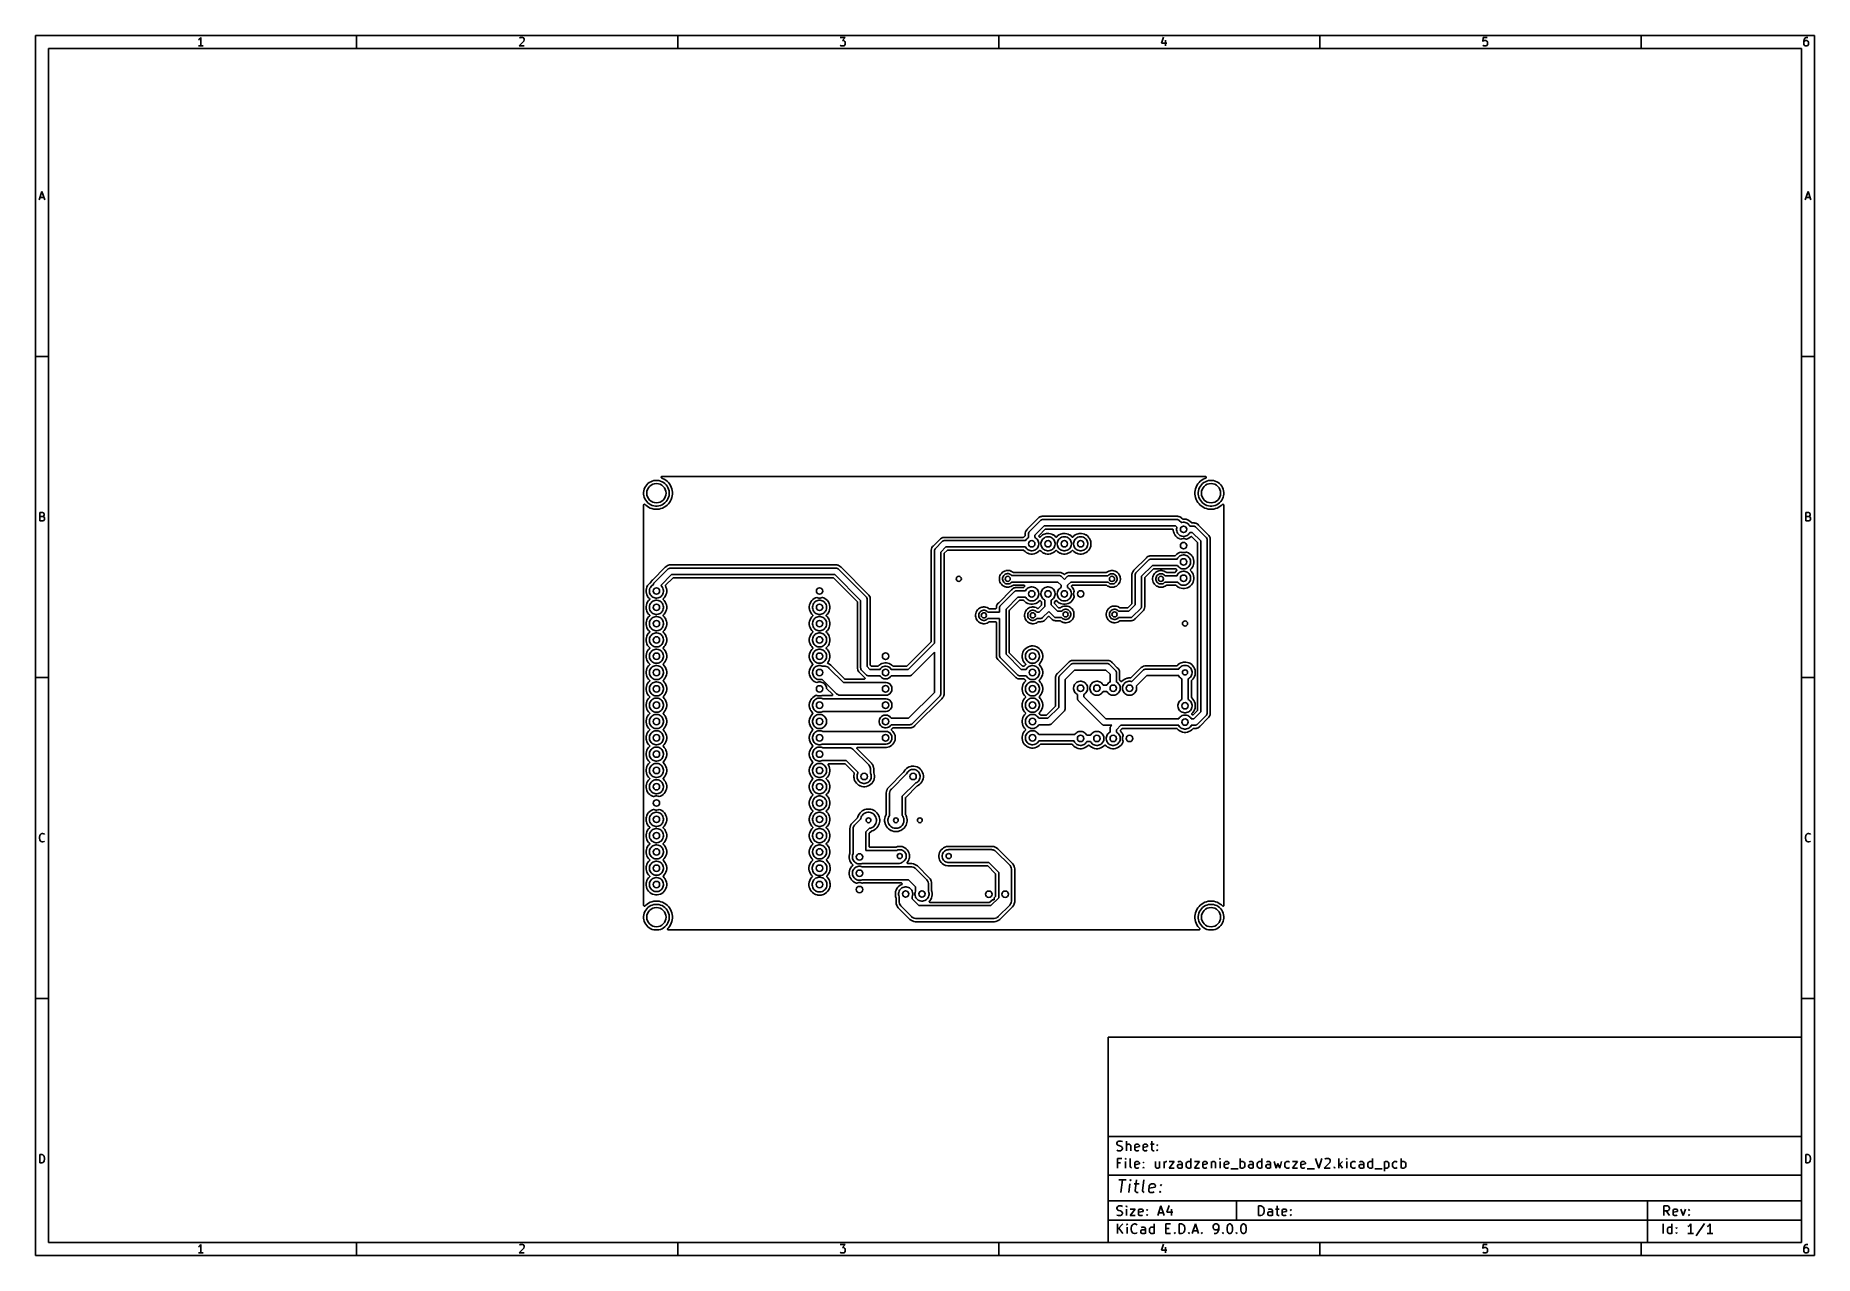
# Model space of a CAD drawing. Extents: x 10 to 287, y -200 to -10.
import ezdxf

# ---------------------------------------------------------------- set-up
doc = ezdxf.new("R2010")
doc.units = 0
doc.layers.add('BLACK', color=7, linetype='CONTINUOUS')

msp = doc.modelspace()

# ---------------------------------------------------------------- linework, layer by layer
at = {"layer": 'BLACK', "linetype": 'CONTINUOUS'}
for p, q in [((10, -10), (287.0022, -10)), ((10, -200.0072), (10, -10)), ((35.470112, -10.603128), (35.346303, -10.665033)), ((35.593922, -10.479319), (35.470112, -10.603128)), ((35.717731, -10.293604), (35.593922, -10.479319)), ((35.717731, -11.593604), (35.717731, -10.293604)), ((60, -12), (60, -10)), ((86.027255, -10.850747), (85.284398, -11.593604)), ((85.346303, -10.417414), (85.408207, -10.355509)), ((85.408207, -10.355509), (85.532017, -10.293604)), ((85.532017, -10.293604), (85.841541, -10.293604)), ((85.841541, -10.293604), (85.96535, -10.355509)), ((85.96535, -10.355509), (86.027255, -10.417414)), ((86.027255, -10.417414), (86.08916, -10.541223)), ((86.08916, -10.665033), (86.027255, -10.850747)), ((86.08916, -10.541223), (86.08916, -10.665033)), ((110, -12), (110, -10)), ((135.284398, -10.293604), (136.08916, -10.293604)), ((136.08916, -10.293604), (135.655826, -10.788842)), ((135.655826, -10.788842), (135.841541, -10.788842)), ((135.841541, -10.788842), (135.96535, -10.850747)), ((135.96535, -10.850747), (136.027255, -10.912652)), ((136.027255, -10.912652), (136.08916, -11.036461)), ((136.08916, -11.036461), (136.08916, -11.345985)), ((160, -12), (160, -10)), ((185.655826, -10.2317), (185.346303, -11.160271)), ((185.96535, -10.726938), (185.96535, -11.593604)), ((210, -12), (210, -10)), ((235.408207, -10.293604), (235.346303, -10.912652)), ((235.346303, -10.912652), (235.408207, -10.850747)), ((236.027255, -10.293604), (235.408207, -10.293604)), ((235.408207, -10.850747), (235.532017, -10.788842)), ((235.532017, -10.788842), (235.841541, -10.788842)), ((235.841541, -10.788842), (235.96535, -10.850747)), ((235.96535, -10.850747), (236.027255, -10.912652)), ((236.027255, -10.912652), (236.08916, -11.036461)), ((236.08916, -11.036461), (236.08916, -11.345985)), ((260, -12), (260, -10)), ((285.408207, -10.603128), (285.346303, -10.850747)), ((285.346303, -10.850747), (285.346303, -11.345985)), ((285.408207, -10.912652), (285.346303, -11.036461)), ((285.532017, -10.417414), (285.408207, -10.603128)), ((285.470112, -10.850747), (285.408207, -10.912652)), ((285.593922, -10.788842), (285.470112, -10.850747)), ((285.593922, -10.355509), (285.532017, -10.417414)), ((285.717731, -10.293604), (285.593922, -10.355509)), ((285.841541, -10.788842), (285.593922, -10.788842)), ((285.96535, -10.293604), (285.717731, -10.293604)), ((285.96535, -10.850747), (285.841541, -10.788842)), ((286.027255, -10.912652), (285.96535, -10.850747)), ((286.08916, -11.036461), (286.027255, -10.912652)), ((286.08916, -11.345985), (286.08916, -11.036461)), ((287.0022, -10), (287.0022, -200.0072)), ((12, -12), (285.0022, -12)), ((12, -198.0072), (12, -12)), ((36.08916, -11.593604), (35.346303, -11.593604)), ((85.284398, -11.593604), (86.08916, -11.593604)), ((135.346303, -11.5317), (135.284398, -11.469795)), ((135.470112, -11.593604), (135.346303, -11.5317)), ((135.841541, -11.593604), (135.470112, -11.593604)), ((135.96535, -11.5317), (135.841541, -11.593604)), ((136.027255, -11.469795), (135.96535, -11.5317)), ((136.08916, -11.345985), (136.027255, -11.469795)), ((185.346303, -11.160271), (186.151064, -11.160271)), ((235.408207, -11.5317), (235.346303, -11.469795)), ((235.532017, -11.593604), (235.408207, -11.5317)), ((235.841541, -11.593604), (235.532017, -11.593604)), ((235.96535, -11.5317), (235.841541, -11.593604)), ((236.027255, -11.469795), (235.96535, -11.5317)), ((236.08916, -11.345985), (236.027255, -11.469795)), ((285.0022, -12), (285.0022, -198.0072)), ((285.346303, -11.345985), (285.408207, -11.469795)), ((285.408207, -11.469795), (285.470112, -11.5317)), ((285.470112, -11.5317), (285.593922, -11.593604)), ((285.593922, -11.593604), (285.841541, -11.593604)), ((285.841541, -11.593604), (285.96535, -11.5317)), ((285.96535, -11.5317), (286.027255, -11.469795)), ((286.027255, -11.469795), (286.08916, -11.345985)), ((10.566666, -35.593604), (10.999999, -34.293604)), ((10.690476, -35.222176), (11.309523, -35.222176)), ((10.999999, -34.293604), (11.433333, -35.593604)), ((285.568866, -35.593604), (286.002199, -34.293604)), ((285.692676, -35.222176), (286.311723, -35.222176)), ((286.002199, -34.293604), (286.435533, -35.593604)), ((10, -60), (12, -60)), ((287.0022, -60), (285.0022, -60)), ((104.886255, -80.395423), (105.017061, -80.16886)), ((105.017061, -80.16886), (105.17632, -79.961308)), ((105.17632, -79.961308), (105.361308, -79.77632)), ((105.361308, -79.77632), (105.56886, -79.617061)), ((105.56886, -79.617061), (105.795423, -79.486255)), ((105.795423, -79.486255), (106.037121, -79.38614)), ((106.037121, -79.38614), (106.289819, -79.318429)), ((106.289819, -79.318429), (106.549194, -79.284282)), ((106.549194, -79.284282), (106.810806, -79.284282)), ((106.810806, -79.284282), (107.070181, -79.318429)), ((107.070181, -79.318429), (107.322879, -79.38614)), ((107.322879, -79.38614), (107.564577, -79.486255)), ((107.428261, -78.815867), (107.441717, -78.747305)), ((107.454008, -78.880819), (107.428261, -78.815867)), ((107.441717, -78.747305), (107.490105, -78.696902)), ((107.510784, -78.921541), (107.454008, -78.880819)), ((107.490105, -78.696902), (107.551739, -78.6805)), ((107.638411, -78.9662), (107.510784, -78.921541)), ((107.551739, -78.6805), (192.168261, -78.6805)), ((107.564577, -79.486255), (107.79114, -79.617061)), ((107.891442, -79.088053), (107.638411, -78.9662)), ((107.79114, -79.617061), (107.998692, -79.77632)), ((107.891445, -79.088055), (107.891442, -79.088053)), ((108.129248, -79.237477), (107.891445, -79.088055)), ((107.998692, -79.77632), (108.18368, -79.961308)), ((108.348825, -79.412584), (108.129248, -79.237477)), ((108.18368, -79.961308), (108.342939, -80.16886)), ((108.342939, -80.16886), (108.473745, -80.395423)), ((108.547416, -79.611175), (108.348825, -79.412584)), ((108.722523, -79.830752), (108.547416, -79.611175)), ((108.871945, -80.068555), (108.722523, -79.830752)), ((108.993801, -80.321592), (108.871945, -80.068555)), ((109.08656, -80.586682), (108.993801, -80.321592)), ((190.7262, -80.321588), (190.633443, -80.58667)), ((190.848053, -80.068557), (190.7262, -80.321588)), ((190.997476, -79.830753), (190.848053, -80.068557)), ((191.172583, -79.611175), (190.997476, -79.830753)), ((191.371175, -79.412583), (191.172583, -79.611175)), ((191.246255, -80.395423), (191.377061, -80.16886)), ((191.590753, -79.237476), (191.371175, -79.412583)), ((191.377061, -80.16886), (191.53632, -79.961308)), ((191.53632, -79.961308), (191.721308, -79.77632)), ((191.828557, -79.088053), (191.590753, -79.237476)), ((191.721308, -79.77632), (191.92886, -79.617061)), ((192.081588, -78.9662), (191.828557, -79.088053)), ((191.92886, -79.617061), (192.155423, -79.486255)), ((192.209216, -78.921541), (192.081588, -78.9662)), ((192.155423, -79.486255), (192.397121, -79.38614)), ((192.168261, -78.6805), (192.2353, -78.700185)), ((192.261974, -78.885703), (192.209216, -78.921541)), ((192.2353, -78.700185), (192.281055, -78.752989)), ((192.290999, -78.822147), (192.261974, -78.885703)), ((192.281055, -78.752989), (192.290999, -78.822147)), ((192.397121, -79.38614), (192.649819, -79.318429)), ((192.649819, -79.318429), (192.909194, -79.284282)), ((192.909194, -79.284282), (193.170806, -79.284282)), ((193.170806, -79.284282), (193.430181, -79.318429)), ((193.430181, -79.318429), (193.682879, -79.38614)), ((193.682879, -79.38614), (193.924577, -79.486255)), ((193.924577, -79.486255), (194.15114, -79.617061)), ((194.15114, -79.617061), (194.358692, -79.77632)), ((194.358692, -79.77632), (194.54368, -79.961308)), ((194.54368, -79.961308), (194.702939, -80.16886)), ((194.702939, -80.16886), (194.833745, -80.395423)), ((104.684282, -81.149194), (104.718429, -80.889819)), ((104.684282, -81.410806), (104.684282, -81.149194)), ((104.718429, -81.670181), (104.684282, -81.410806)), ((104.6905, -83.126103), (104.710185, -83.059064)), ((104.710185, -83.059064), (104.762989, -83.013309)), ((104.718429, -80.889819), (104.78614, -80.637121)), ((104.78614, -81.922879), (104.718429, -81.670181)), ((104.762989, -83.013309), (104.832147, -83.003365)), ((104.78614, -80.637121), (104.886255, -80.395423)), ((104.886255, -82.164577), (104.78614, -81.922879)), ((104.832147, -83.003365), (104.895703, -83.03239)), ((105.017061, -82.39114), (104.886255, -82.164577)), ((104.895703, -83.03239), (104.902181, -83.038422)), ((104.902181, -83.038422), (105.011175, -83.147416)), ((105.17632, -82.598692), (105.017061, -82.39114)), ((105.361308, -82.78368), (105.17632, -82.598692)), ((105.56886, -82.942939), (105.361308, -82.78368)), ((105.795423, -83.073745), (105.56886, -82.942939)), ((106.037121, -83.17386), (105.795423, -83.073745)), ((107.564577, -83.073745), (107.322879, -83.17386)), ((107.79114, -82.942939), (107.564577, -83.073745)), ((107.998692, -82.78368), (107.79114, -82.942939)), ((108.18368, -82.598692), (107.998692, -82.78368)), ((108.342939, -82.39114), (108.18368, -82.598692)), ((108.473745, -82.164577), (108.342939, -82.39114)), ((108.348825, -83.147416), (108.547416, -82.948825)), ((108.473745, -80.395423), (108.57386, -80.637121)), ((108.57386, -81.922879), (108.473745, -82.164577)), ((108.547416, -82.948825), (108.722523, -82.729248)), ((108.57386, -80.637121), (108.641571, -80.889819)), ((108.641571, -81.670181), (108.57386, -81.922879)), ((108.641571, -80.889819), (108.675718, -81.149194)), ((108.675718, -81.410806), (108.641571, -81.670181)), ((108.675718, -81.149194), (108.675718, -81.410806)), ((108.722523, -82.729248), (108.871945, -82.491445)), ((108.871945, -82.491445), (108.993801, -82.238408)), ((108.993801, -82.238408), (109.08656, -81.973318)), ((109.149055, -80.860491), (109.08656, -80.586682)), ((109.08656, -81.973318), (109.149055, -81.699509)), ((109.1805, -81.139575), (109.149055, -80.860491)), ((109.149055, -81.699509), (109.1805, -81.420425)), ((109.1805, -81.420425), (109.1805, -81.139575)), ((190.570942, -80.860505), (190.5395, -81.139568)), ((190.5395, -81.139568), (190.5395, -81.420431)), ((190.5395, -81.420431), (190.570942, -81.699494)), ((190.570945, -80.860487), (190.570942, -80.860505)), ((190.570942, -81.699494), (190.570945, -81.699512)), ((190.633439, -80.586682), (190.570945, -80.860487)), ((190.570945, -81.699512), (190.633439, -81.973317)), ((190.633443, -80.58667), (190.633439, -80.586682)), ((190.633439, -81.973317), (190.633443, -81.973329)), ((190.633443, -81.973329), (190.7262, -82.238411)), ((190.7262, -82.238411), (190.848053, -82.491442)), ((190.848053, -82.491442), (190.848055, -82.491445)), ((190.848055, -82.491445), (190.997477, -82.729248)), ((190.997477, -82.729248), (191.172584, -82.948825)), ((191.044282, -81.149194), (191.078429, -80.889819)), ((191.044282, -81.410806), (191.044282, -81.149194)), ((191.078429, -81.670181), (191.044282, -81.410806)), ((191.078429, -80.889819), (191.14614, -80.637121)), ((191.14614, -81.922879), (191.078429, -81.670181)), ((191.14614, -80.637121), (191.246255, -80.395423)), ((191.246255, -82.164577), (191.14614, -81.922879)), ((191.172584, -82.948825), (191.371175, -83.147416)), ((191.377061, -82.39114), (191.246255, -82.164577)), ((191.53632, -82.598692), (191.377061, -82.39114)), ((191.721308, -82.78368), (191.53632, -82.598692)), ((191.92886, -82.942939), (191.721308, -82.78368)), ((192.155423, -83.073745), (191.92886, -82.942939)), ((192.397121, -83.17386), (192.155423, -83.073745)), ((193.924577, -83.073745), (193.682879, -83.17386)), ((194.15114, -82.942939), (193.924577, -83.073745)), ((194.358692, -82.78368), (194.15114, -82.942939)), ((194.54368, -82.598692), (194.358692, -82.78368)), ((194.702939, -82.39114), (194.54368, -82.598692)), ((194.833745, -82.164577), (194.702939, -82.39114)), ((194.708825, -83.147416), (194.817819, -83.038422)), ((194.817819, -83.038422), (194.879142, -83.004937)), ((194.833745, -80.395423), (194.93386, -80.637121)), ((194.93386, -81.922879), (194.833745, -82.164577)), ((194.879142, -83.004937), (194.948834, -83.009921)), ((194.93386, -80.637121), (195.001571, -80.889819)), ((195.001571, -81.670181), (194.93386, -81.922879)), ((194.948834, -83.009921), (195.004767, -83.051793)), ((195.001571, -80.889819), (195.035718, -81.149194)), ((195.035718, -81.410806), (195.001571, -81.670181)), ((195.004767, -83.051793), (195.029184, -83.117257)), ((195.035718, -81.149194), (195.035718, -81.410806)), ((10.659523, -85.593604), (10.659523, -84.293604)), ((10.659523, -84.293604), (11.092857, -84.293604)), ((11.092857, -84.912652), (10.659523, -84.912652)), ((11.154761, -85.593604), (10.659523, -85.593604)), ((11.092857, -84.293604), (11.216666, -84.355509)), ((11.216666, -84.850747), (11.092857, -84.912652)), ((11.092857, -84.912652), (11.278571, -84.974557)), ((11.278571, -85.5317), (11.154761, -85.593604)), ((11.216666, -84.355509), (11.278571, -84.417414)), ((11.278571, -84.788842), (11.216666, -84.850747)), ((11.278571, -84.417414), (11.340476, -84.541223)), ((11.340476, -84.665033), (11.278571, -84.788842)), ((11.278571, -84.974557), (11.340476, -85.036461)), ((11.340476, -85.469795), (11.278571, -85.5317)), ((11.340476, -84.541223), (11.340476, -84.665033)), ((11.340476, -85.036461), (11.40238, -85.160271)), ((11.40238, -85.345985), (11.340476, -85.469795)), ((11.40238, -85.160271), (11.40238, -85.345985)), ((104.6905, -96.394038), (104.6905, -83.126103)), ((105.011175, -83.147416), (105.230752, -83.322523)), ((105.230752, -83.322523), (105.468555, -83.471945)), ((105.468555, -83.471945), (105.721592, -83.593801)), ((105.721592, -83.593801), (105.92068, -83.663465)), ((105.92068, -83.663465), (105.98667, -83.686556)), ((105.98667, -83.686556), (105.986682, -83.68656)), ((105.986682, -83.68656), (106.260491, -83.749055)), ((106.289819, -83.241571), (106.037121, -83.17386)), ((106.260491, -83.749055), (106.260497, -83.749055)), ((106.260497, -83.749055), (106.260505, -83.749057)), ((106.260505, -83.749057), (106.446547, -83.770018)), ((106.549194, -83.275718), (106.289819, -83.241571)), ((106.446547, -83.770018), (106.539569, -83.780499)), ((106.539569, -83.780499), (106.539572, -83.7805)), ((106.539572, -83.7805), (106.539575, -83.7805)), ((106.539575, -83.7805), (106.820428, -83.7805)), ((106.810806, -83.275718), (106.549194, -83.275718)), ((107.070181, -83.241571), (106.810806, -83.275718)), ((106.820428, -83.7805), (106.820429, -83.780499)), ((106.820429, -83.780499), (106.963055, -83.764429)), ((106.963055, -83.764429), (107.099494, -83.749057)), ((107.322879, -83.17386), (107.070181, -83.241571)), ((107.099494, -83.749057), (107.099499, -83.749056)), ((107.099499, -83.749056), (107.099509, -83.749055)), ((107.099509, -83.749055), (107.373318, -83.68656)), ((107.373318, -83.68656), (107.638408, -83.593801)), ((107.638408, -83.593801), (107.891445, -83.471945)), ((107.891445, -83.471945), (108.129248, -83.322523)), ((108.129248, -83.322523), (108.348825, -83.147416)), ((166.077224, -85.229101), (164.482221, -86.824104)), ((164.766447, -87.247693), (166.500813, -85.513327)), ((166.077227, -85.229098), (166.077224, -85.229101)), ((166.146906, -85.159418), (166.077227, -85.229098)), ((166.216585, -85.089739), (166.146906, -85.159418)), ((166.380445, -84.980251), (166.216585, -85.089739)), ((166.380455, -84.980246), (166.380445, -84.980251)), ((166.463681, -84.945772), (166.380455, -84.980246)), ((166.5092, -84.926918), (166.463681, -84.945772)), ((166.500813, -85.513327), (166.549969, -85.470218)), ((166.562527, -84.904829), (166.5092, -84.926917)), ((166.5092, -84.926917), (166.5092, -84.926918)), ((166.549969, -85.470218), (166.549985, -85.470203)), ((166.549985, -85.470203), (166.663024, -85.40494)), ((166.562533, -84.904827), (166.562527, -84.904829)), ((166.659178, -84.885604), (166.562533, -84.904827)), ((166.755821, -84.86638), (166.659178, -84.885604)), ((166.663024, -85.40494), (166.789103, -85.371157)), ((166.755825, -84.86638), (166.755821, -84.86638)), ((187.828541, -84.86638), (166.755825, -84.86638)), ((166.789103, -85.371157), (166.789118, -85.371157)), ((166.789118, -85.371157), (166.854366, -85.36688)), ((166.854366, -85.36688), (187.73, -85.36688)), ((187.73, -85.36688), (187.795248, -85.371157)), ((187.795248, -85.371157), (187.795263, -85.371157)), ((187.795263, -85.371157), (187.921342, -85.40494)), ((187.828544, -84.86638), (187.828541, -84.86638)), ((187.925188, -84.885604), (187.828544, -84.86638)), ((187.921342, -85.40494), (188.034381, -85.470203)), ((188.021828, -84.904826), (187.925188, -84.885604)), ((188.021832, -84.904828), (188.021828, -84.904826)), ((188.021836, -84.904829), (188.021832, -84.904828)), ((188.075165, -84.926918), (188.021836, -84.904829)), ((188.034381, -85.470203), (188.034396, -85.470218)), ((188.034396, -85.470218), (188.083553, -85.513327)), ((188.131315, -84.950176), (188.075165, -84.926918)), ((188.083553, -85.513327), (188.433423, -85.863197)), ((188.203911, -84.980246), (188.131315, -84.950176)), ((188.20392, -84.980251), (188.203911, -84.980246)), ((188.367781, -85.08974), (188.20392, -84.980251)), ((188.367785, -85.089743), (188.367781, -85.08974)), ((188.511459, -85.233417), (188.367785, -85.089743)), ((188.433423, -85.863197), (188.51321, -85.837273)), ((188.511479, -85.233439), (188.511459, -85.233417)), ((188.548347, -85.270307), (188.511479, -85.233439)), ((188.51321, -85.837273), (188.683695, -85.810271)), ((188.576601, -85.291458), (188.548347, -85.270307)), ((188.576885, -85.291519), (188.576601, -85.291458)), ((188.577346, -85.291862), (188.576885, -85.291519)), ((188.61119, -85.298982), (188.577346, -85.291862)), ((188.639166, -85.305068), (188.61119, -85.298982)), ((188.639166, -85.30638), (188.639166, -85.305068)), ((188.644038, -85.30638), (188.639166, -85.30638)), ((188.895962, -85.30638), (188.644038, -85.30638)), ((188.683695, -85.810271), (188.856305, -85.810271)), ((188.856305, -85.810271), (189.02679, -85.837273)), ((189.144785, -85.34579), (188.895962, -85.30638)), ((189.02679, -85.837273), (189.190952, -85.890613)), ((189.384383, -85.42364), (189.144785, -85.34579)), ((189.538747, -85.502293), (189.384383, -85.42364)), ((189.608845, -85.53801), (189.538747, -85.502293)), ((189.608847, -85.538011), (189.608845, -85.53801)), ((189.608848, -85.538012), (189.608847, -85.538011)), ((189.812649, -85.686081), (189.608848, -85.538012)), ((189.812654, -85.686085), (189.812649, -85.686081)), ((189.994238, -85.867669), (189.812654, -85.686085)), ((189.99465, -85.867256), (189.994238, -85.867669)), ((190.016923, -85.886695), (189.99465, -85.867256)), ((191.371175, -83.147416), (191.590752, -83.322523)), ((191.590752, -83.322523), (191.828555, -83.471945)), ((191.828555, -83.471945), (192.081592, -83.593801)), ((192.081592, -83.593801), (192.28068, -83.663465)), ((192.28068, -83.663465), (192.34667, -83.686556)), ((192.34667, -83.686556), (192.346682, -83.68656)), ((192.346682, -83.68656), (192.620491, -83.749055)), ((192.649819, -83.241571), (192.397121, -83.17386)), ((192.620491, -83.749055), (192.620497, -83.749055)), ((192.620497, -83.749055), (192.620505, -83.749057)), ((192.620505, -83.749057), (192.806547, -83.770018)), ((192.909194, -83.275718), (192.649819, -83.241571)), ((192.806547, -83.770018), (192.899569, -83.780499)), ((192.899569, -83.780499), (192.899572, -83.7805)), ((192.899572, -83.7805), (192.899575, -83.7805)), ((192.899575, -83.7805), (193.180428, -83.7805)), ((193.170806, -83.275718), (192.909194, -83.275718)), ((193.430181, -83.241571), (193.170806, -83.275718)), ((193.180428, -83.7805), (193.180429, -83.780499)), ((193.180429, -83.780499), (193.323055, -83.764429)), ((193.323055, -83.764429), (193.459494, -83.749057)), ((193.682879, -83.17386), (193.430181, -83.241571)), ((193.459494, -83.749057), (193.459499, -83.749056)), ((193.459499, -83.749056), (193.459509, -83.749055)), ((193.459509, -83.749055), (193.733318, -83.68656)), ((193.733318, -83.68656), (193.998408, -83.593801)), ((193.998408, -83.593801), (194.251445, -83.471945)), ((194.251445, -83.471945), (194.489248, -83.322523)), ((194.489248, -83.322523), (194.708825, -83.147416)), ((195.029184, -83.117257), (195.0295, -83.126103)), ((195.0295, -83.126103), (195.0295, -145.473897)), ((285.661723, -85.593604), (285.661723, -84.293604)), ((285.661723, -84.293604), (286.095057, -84.293604)), ((286.095057, -84.912652), (285.661723, -84.912652)), ((286.156961, -85.593604), (285.661723, -85.593604)), ((286.095057, -84.293604), (286.218866, -84.355509)), ((286.218866, -84.850747), (286.095057, -84.912652)), ((286.095057, -84.912652), (286.280771, -84.974557)), ((286.280771, -85.5317), (286.156961, -85.593604)), ((286.218866, -84.355509), (286.280771, -84.417414)), ((286.280771, -84.788842), (286.218866, -84.850747)), ((286.280771, -84.417414), (286.342676, -84.541223)), ((286.342676, -84.665033), (286.280771, -84.788842)), ((286.280771, -84.974557), (286.342676, -85.036461)), ((286.342676, -85.469795), (286.280771, -85.5317)), ((286.342676, -84.541223), (286.342676, -84.665033)), ((286.342676, -85.036461), (286.40458, -85.160271)), ((286.40458, -85.345985), (286.342676, -85.469795)), ((286.40458, -85.160271), (286.40458, -85.345985)), ((150.912215, -88.379742), (150.009118, -89.282841)), ((150.912219, -88.379739), (150.912215, -88.379742)), ((151.076079, -88.270251), (150.912219, -88.379739)), ((151.076088, -88.270246), (151.076079, -88.270251)), ((151.258164, -88.194828), (151.076088, -88.270246)), ((151.25817, -88.194826), (151.258164, -88.194828)), ((151.419392, -88.162757), (151.25817, -88.194826)), ((151.451454, -88.15638), (151.419391, -88.162756)), ((151.419391, -88.162756), (151.419392, -88.162757)), ((163.806038, -88.15638), (151.451454, -88.15638)), ((163.84182, -88.151105), (163.806038, -88.15638)), ((163.894687, -88.116594), (163.84182, -88.151105)), ((163.895762, -88.117669), (163.894687, -88.116594)), ((164.080788, -87.932642), (163.895762, -88.117669)), ((164.099815, -87.909956), (164.080376, -87.93223)), ((164.080376, -87.93223), (164.080788, -87.932642)), ((164.1195, -87.842917), (164.099815, -87.909956)), ((164.157947, -87.309416), (164.1195, -87.502702)), ((164.1195, -87.502702), (164.1195, -87.842917)), ((164.14401, -88.65688), (164.182096, -88.582132)), ((164.157948, -87.309415), (164.157947, -87.309416)), ((164.157949, -87.309411), (164.157948, -87.309414)), ((164.157948, -87.309414), (164.157948, -87.309415)), ((164.169442, -87.281665), (164.157949, -87.309411)), ((164.2038, -87.198717), (164.169442, -87.281662)), ((164.169442, -87.281662), (164.169442, -87.281665)), ((164.182096, -88.582132), (164.283553, -88.442487)), ((164.233365, -87.127337), (164.2038, -87.198716)), ((164.2038, -87.198716), (164.2038, -87.198717)), ((164.233371, -87.127325), (164.233365, -87.127337)), ((164.342859, -86.963465), (164.233371, -87.127325)), ((164.283553, -88.442487), (164.405607, -88.320433)), ((164.438945, -86.86738), (164.342859, -86.963465)), ((164.405607, -88.320433), (164.545252, -88.218976)), ((164.482218, -86.824107), (164.438945, -86.86738)), ((164.482221, -86.824104), (164.482218, -86.824107)), ((164.545252, -88.218976), (164.62, -88.180889)), ((164.62, -87.601246), (164.624277, -87.535998)), ((164.62, -88.180889), (164.62, -87.601246)), ((164.624277, -87.535983), (164.65806, -87.409904)), ((164.624277, -87.535998), (164.624277, -87.535983)), ((164.65806, -87.409904), (164.68178, -87.36882)), ((164.68178, -87.36882), (164.723323, -87.296865)), ((164.723323, -87.296865), (164.723338, -87.296849)), ((164.723338, -87.296849), (164.766447, -87.247693)), ((167.061472, -86.36688), (165.62, -87.808352)), ((165.62, -87.808352), (165.62, -88.180889)), ((165.62, -88.180889), (165.694748, -88.218976)), ((165.694748, -88.218976), (165.834393, -88.320433)), ((165.834393, -88.320433), (165.956447, -88.442487)), ((165.956447, -88.442487), (166.057904, -88.582132)), ((166.057904, -88.582132), (166.136267, -88.735928)), ((166.235563, -87.981156), (166.240547, -87.911464)), ((166.269048, -88.042479), (166.235563, -87.981156)), ((166.240547, -87.911464), (166.269048, -87.867117)), ((166.269048, -87.867117), (167.232467, -86.903699)), ((166.302319, -88.07575), (166.269048, -88.042479)), ((166.330573, -88.096901), (166.302319, -88.07575)), ((166.337612, -88.098432), (166.330573, -88.096901)), ((166.346666, -88.104251), (166.337612, -88.098432)), ((166.373025, -88.106136), (166.346666, -88.104251)), ((166.398846, -88.111753), (166.373025, -88.106136)), ((166.407328, -88.108589), (166.398846, -88.111753)), ((166.416358, -88.109235), (166.407328, -88.108589)), ((166.43955, -88.09657), (166.416358, -88.109235)), ((166.46431, -88.087336), (166.43955, -88.09657)), ((166.469735, -88.080088), (166.46431, -88.087336)), ((166.477681, -88.07575), (166.469735, -88.080088)), ((166.617345, -87.936085), (166.477681, -88.07575)), ((166.61735, -87.936081), (166.617345, -87.936085)), ((166.821151, -87.788012), (166.61735, -87.936081)), ((166.643733, -88.735928), (166.722096, -88.582132)), ((166.722096, -88.582132), (166.823553, -88.442487)), ((167.045616, -87.67364), (166.821151, -87.788012)), ((166.823553, -88.442487), (166.945607, -88.320433)), ((166.945607, -88.320433), (167.085252, -88.218976)), ((167.285214, -87.59579), (167.045616, -87.67364)), ((187.522894, -86.36688), (167.061472, -86.36688)), ((167.085252, -88.218976), (167.239048, -88.140613)), ((167.232467, -86.903699), (167.29379, -86.870214)), ((167.239048, -88.140613), (167.40321, -88.087273)), ((167.409626, -87.576085), (167.285214, -87.59579)), ((167.29379, -86.870214), (167.320148, -86.86738)), ((167.320148, -86.86738), (187.0455, -86.86738)), ((167.40321, -88.087273), (167.573695, -88.060271)), ((167.534038, -87.55638), (167.409626, -87.576085)), ((167.785962, -87.55638), (167.534038, -87.55638)), ((167.573695, -88.060271), (167.746305, -88.060271)), ((167.746305, -88.060271), (167.91679, -88.087273)), ((168.034785, -87.59579), (167.785962, -87.55638)), ((167.91679, -88.087273), (168.080952, -88.140613)), ((168.274383, -87.67364), (168.034785, -87.59579)), ((168.080952, -88.140613), (168.234748, -88.218976)), ((168.234748, -88.218976), (168.374393, -88.320433)), ((168.415856, -87.745725), (168.274383, -87.67364)), ((168.374393, -88.320433), (168.496447, -88.442487)), ((168.498845, -87.78801), (168.415856, -87.745725)), ((168.496447, -88.442487), (168.597904, -88.582132)), ((168.498847, -87.788011), (168.498845, -87.78801)), ((168.498848, -87.788012), (168.498847, -87.788011)), ((168.702649, -87.936081), (168.498848, -87.788012)), ((168.597904, -88.582132), (168.676267, -88.735928)), ((168.702654, -87.936085), (168.702649, -87.936081)), ((168.842319, -88.07575), (168.702654, -87.936085)), ((168.886666, -88.104251), (168.842319, -88.07575)), ((168.956358, -88.109235), (168.886666, -88.104251)), ((169.017681, -88.07575), (168.956358, -88.109235)), ((169.157345, -87.936085), (169.017681, -88.07575)), ((169.15735, -87.936081), (169.157345, -87.936085)), ((169.361151, -87.788012), (169.15735, -87.936081)), ((169.183733, -88.735928), (169.262096, -88.582132)), ((169.262096, -88.582132), (169.363553, -88.442487)), ((169.585616, -87.67364), (169.361151, -87.788012)), ((169.363553, -88.442487), (169.485607, -88.320433)), ((169.485607, -88.320433), (169.625252, -88.218976)), ((169.825214, -87.59579), (169.585616, -87.67364)), ((169.625252, -88.218976), (169.779048, -88.140613)), ((169.779048, -88.140613), (169.94321, -88.087273)), ((169.949626, -87.576085), (169.825214, -87.59579)), ((169.94321, -88.087273), (170.113695, -88.060271)), ((170.074038, -87.55638), (169.949626, -87.576085)), ((170.325962, -87.55638), (170.074038, -87.55638)), ((170.113695, -88.060271), (170.286305, -88.060271)), ((170.286305, -88.060271), (170.45679, -88.087273)), ((170.574785, -87.59579), (170.325962, -87.55638)), ((170.45679, -88.087273), (170.620952, -88.140613)), ((170.814383, -87.67364), (170.574785, -87.59579)), ((170.620952, -88.140613), (170.774748, -88.218976)), ((170.774748, -88.218976), (170.914393, -88.320433)), ((170.955856, -87.745725), (170.814383, -87.67364)), ((170.914393, -88.320433), (171.036447, -88.442487)), ((171.038845, -87.78801), (170.955856, -87.745725)), ((171.036447, -88.442487), (171.137904, -88.582132)), ((171.038847, -87.788011), (171.038845, -87.78801)), ((171.038848, -87.788012), (171.038847, -87.788011)), ((171.242649, -87.936081), (171.038848, -87.788012)), ((171.137904, -88.582132), (171.216267, -88.735928)), ((171.242654, -87.936085), (171.242649, -87.936081)), ((171.382319, -88.07575), (171.242654, -87.936085)), ((171.426666, -88.104251), (171.382319, -88.07575)), ((171.496358, -88.109235), (171.426666, -88.104251)), ((171.557681, -88.07575), (171.496358, -88.109235)), ((171.697345, -87.936085), (171.557681, -88.07575)), ((171.69735, -87.936081), (171.697345, -87.936085)), ((171.901151, -87.788012), (171.69735, -87.936081)), ((171.723733, -88.735928), (171.802096, -88.582132)), ((171.802096, -88.582132), (171.903553, -88.442487)), ((172.125616, -87.67364), (171.901151, -87.788012)), ((171.903553, -88.442487), (172.025607, -88.320433)), ((172.025607, -88.320433), (172.165252, -88.218976)), ((172.365214, -87.59579), (172.125616, -87.67364)), ((172.165252, -88.218976), (172.319048, -88.140613)), ((172.319048, -88.140613), (172.48321, -88.087273)), ((172.489626, -87.576085), (172.365214, -87.59579)), ((172.48321, -88.087273), (172.653695, -88.060271)), ((172.614038, -87.55638), (172.489626, -87.576085)), ((172.865962, -87.55638), (172.614038, -87.55638)), ((172.653695, -88.060271), (172.826305, -88.060271)), ((172.826305, -88.060271), (172.99679, -88.087273)), ((173.114785, -87.59579), (172.865962, -87.55638)), ((172.99679, -88.087273), (173.160952, -88.140613)), ((173.354383, -87.67364), (173.114785, -87.59579)), ((173.160952, -88.140613), (173.314748, -88.218976)), ((173.314748, -88.218976), (173.454393, -88.320433)), ((173.495856, -87.745725), (173.354383, -87.67364)), ((173.454393, -88.320433), (173.576447, -88.442487)), ((173.578845, -87.78801), (173.495856, -87.745725)), ((173.576447, -88.442487), (173.677904, -88.582132)), ((173.578847, -87.788011), (173.578845, -87.78801)), ((173.578848, -87.788012), (173.578847, -87.788011)), ((173.782649, -87.936081), (173.578848, -87.788012)), ((173.677904, -88.582132), (173.756267, -88.735928)), ((173.782654, -87.936085), (173.782649, -87.936081)), ((173.960793, -88.114224), (173.782654, -87.936085)), ((173.960798, -88.11423), (173.960793, -88.114224)), ((174.037212, -88.219406), (173.960798, -88.11423)), ((174.10887, -88.318035), (174.037212, -88.219406)), ((174.181747, -88.461064), (174.10887, -88.318035)), ((174.223239, -88.542496), (174.181747, -88.461064)), ((174.223239, -88.542498), (174.223239, -88.542496)), ((174.223241, -88.542501), (174.223239, -88.542498)), ((174.30109, -88.782095), (174.223241, -88.542501)), ((187.0455, -86.86738), (187.112539, -86.887065)), ((187.112539, -86.887065), (187.158294, -86.939869)), ((187.158294, -86.939869), (187.1695, -86.99138)), ((187.1695, -86.99138), (187.1695, -87.032841)), ((187.1695, -87.032841), (187.20891, -87.281665)), ((187.20891, -87.281665), (187.28676, -87.521263)), ((187.28676, -87.521263), (187.324734, -87.59579)), ((187.324734, -87.59579), (187.39521, -87.734107)), ((187.39521, -87.734107), (187.401132, -87.745728)), ((187.401132, -87.745728), (187.549201, -87.949529)), ((187.726317, -86.570303), (187.522894, -86.36688)), ((187.549201, -87.949529), (187.549205, -87.949534)), ((187.549205, -87.949534), (187.727345, -88.127674)), ((187.673391, -86.820575), (187.700393, -86.65009)), ((187.673391, -86.993185), (187.673391, -86.820575)), ((187.700393, -87.16367), (187.673391, -86.993185)), ((187.700393, -86.65009), (187.726317, -86.570303)), ((187.753733, -87.327832), (187.700393, -87.16367)), ((187.727345, -88.127674), (187.72735, -88.127678)), ((187.72735, -88.127678), (187.775634, -88.162758)), ((187.832096, -87.481628), (187.753733, -87.327832)), ((187.775634, -88.162758), (187.931155, -88.27575)), ((187.933553, -87.621273), (187.832096, -87.481628)), ((187.931155, -88.27575), (188.074184, -88.348627)), ((188.055607, -87.743327), (187.933553, -87.621273)), ((188.195252, -87.844784), (188.055607, -87.743327)), ((188.074184, -88.348627), (188.155616, -88.390119)), ((188.155616, -88.390119), (188.155618, -88.390119)), ((188.155618, -88.390119), (188.155621, -88.390121)), ((188.155621, -88.390121), (188.322256, -88.444264)), ((188.349048, -87.923147), (188.195252, -87.844784)), ((188.322256, -88.444264), (188.349048, -88.430613)), ((188.51321, -87.976487), (188.349048, -87.923147)), ((188.349048, -88.430613), (188.51321, -88.377273)), ((188.683695, -88.003489), (188.51321, -87.976487)), ((188.51321, -88.377273), (188.683695, -88.350271)), ((188.856305, -88.003489), (188.683695, -88.003489)), ((188.683695, -88.350271), (188.856305, -88.350271)), ((189.02679, -87.976487), (188.856305, -88.003489)), ((188.856305, -88.350271), (189.02679, -88.377273)), ((189.190952, -87.923147), (189.02679, -87.976487)), ((189.02679, -88.377273), (189.190952, -88.430613)), ((189.190952, -85.890613), (189.344748, -85.968976)), ((189.344748, -87.844784), (189.190952, -87.923147)), ((189.190952, -88.430613), (189.217743, -88.444264)), ((189.217743, -88.444264), (189.384379, -88.390121)), ((189.344748, -85.968976), (189.484393, -86.070433)), ((189.484393, -87.743327), (189.344748, -87.844784)), ((189.384379, -88.390121), (189.608845, -88.27575)), ((189.484393, -86.070433), (189.606447, -86.192487)), ((189.606447, -87.621273), (189.484393, -87.743327)), ((189.606447, -86.192487), (189.707904, -86.332132)), ((189.707904, -87.481628), (189.606447, -87.621273)), ((189.608845, -88.27575), (189.812656, -88.127673)), ((189.707904, -86.332132), (189.74599, -86.40688)), ((189.74599, -87.40688), (189.707904, -87.481628)), ((189.74599, -86.40688), (190.325634, -86.40688)), ((190.118528, -87.40688), (189.74599, -87.40688)), ((189.812656, -88.127673), (189.884402, -88.055926)), ((189.884402, -88.055926), (189.945722, -88.022443)), ((189.945722, -88.022443), (190.015414, -88.027427)), ((190.015414, -88.027427), (190.059762, -88.055928)), ((190.083962, -85.90638), (190.016923, -85.886695)), ((190.059762, -88.055928), (190.893181, -88.889347)), ((190.424175, -85.90638), (190.083962, -85.90638)), ((191.43, -88.718352), (190.118528, -87.40688)), ((190.325634, -86.40688), (190.390882, -86.411157)), ((190.390882, -86.411157), (190.390897, -86.411157)), ((190.390897, -86.411157), (190.516976, -86.44494)), ((190.424178, -85.90638), (190.424175, -85.90638)), ((190.516366, -85.924717), (190.424178, -85.90638)), ((190.516374, -85.924719), (190.516366, -85.924717)), ((190.520822, -85.925604), (190.516374, -85.924719)), ((190.516976, -86.44494), (190.630015, -86.510203)), ((190.61747, -85.944829), (190.520822, -85.925604)), ((190.667183, -85.965421), (190.61747, -85.944829)), ((190.630015, -86.510203), (190.63003, -86.510218)), ((190.63003, -86.510218), (190.679187, -86.553327)), ((190.674237, -85.968342), (190.667183, -85.965421)), ((190.674241, -85.968344), (190.674237, -85.968342)), ((190.799541, -86.020244), (190.674241, -85.968344)), ((190.679187, -86.553327), (192.283553, -88.157692)), ((190.799554, -86.020251), (190.799541, -86.020244)), ((190.963415, -86.12974), (190.799554, -86.020251)), ((190.963419, -86.129743), (190.963415, -86.12974)), ((191.107093, -86.273417), (190.963419, -86.129743)), ((191.107113, -86.273439), (191.107093, -86.273417)), ((192.564655, -87.730981), (191.107113, -86.273439)), ((192.283553, -88.157692), (192.326668, -88.206856)), ((192.326668, -88.206856), (192.326677, -88.206865)), ((192.326677, -88.206865), (192.390861, -88.318035)), ((192.390861, -88.318035), (192.39194, -88.319904)), ((192.39194, -88.319904), (192.425723, -88.445983)), ((192.425723, -88.445983), (192.425723, -88.445998)), ((192.425723, -88.445998), (192.43, -88.511246)), ((192.43, -88.511246), (192.43, -115.547514)), ((192.564686, -87.73101), (192.564655, -87.730981)), ((192.707139, -87.873463), (192.564686, -87.73101)), ((192.810014, -88.027427), (192.707139, -87.873463)), ((192.816632, -88.037332), (192.810014, -88.027427)), ((192.848481, -88.114224), (192.816632, -88.037332)), ((192.881867, -88.194826), (192.848481, -88.114224)), ((192.881869, -88.194831), (192.881867, -88.194826)), ((192.892049, -88.219406), (192.881869, -88.194831)), ((192.892052, -88.219415), (192.892049, -88.219406)), ((192.9305, -88.412702), (192.892052, -88.219415)), ((192.9305, -88.412705), (192.9305, -88.412702)), ((192.9305, -115.448974), (192.9305, -88.412705)), ((149.507947, -89.94505), (149.4695, -90.138336)), ((149.4695, -90.138336), (149.4695, -104.391098)), ((149.50795, -89.94504), (149.507947, -89.94505)), ((149.583364, -89.762972), (149.50795, -89.94504)), ((149.583371, -89.762959), (149.583364, -89.762972)), ((149.692859, -89.599099), (149.583371, -89.762959)), ((149.762538, -89.52942), (149.692859, -89.599099)), ((149.832218, -89.459741), (149.762538, -89.52942)), ((149.83222, -89.459739), (149.832218, -89.459741)), ((150.009118, -89.282841), (149.83222, -89.459739)), ((149.97, -90.23688), (149.974277, -90.171632)), ((149.97, -104.649774), (149.97, -90.23688)), ((149.974277, -90.171617), (150.00806, -90.045538)), ((149.974277, -90.171632), (149.974277, -90.171617)), ((150.00806, -90.045538), (150.073323, -89.932499)), ((150.073323, -89.932499), (150.073338, -89.932483)), ((150.073338, -89.932483), (150.116447, -89.883327)), ((150.116447, -89.883327), (151.196447, -88.803326)), ((151.757107, -89.65688), (150.97, -90.443986)), ((150.97, -90.443986), (150.97, -104.85688)), ((151.196447, -88.803326), (151.245611, -88.76021)), ((151.245611, -88.76021), (151.245619, -88.760203)), ((151.245619, -88.760203), (151.358658, -88.69494)), ((151.358658, -88.69494), (151.385301, -88.6878)), ((151.385301, -88.6878), (151.484737, -88.661157)), ((151.4705, -90.702662), (151.490185, -90.635623)), ((151.4705, -104.758339), (151.4705, -90.702662)), ((151.484737, -88.661157), (151.484752, -88.661157)), ((151.484752, -88.661157), (151.55, -88.65688)), ((151.490185, -90.635623), (151.506819, -90.614981)), ((151.506819, -90.614981), (151.928102, -90.193699)), ((151.55, -88.65688), (164.14401, -88.65688)), ((164.14401, -89.65688), (151.757107, -89.65688)), ((151.928102, -90.193699), (151.989425, -90.160214)), ((151.989425, -90.160214), (152.015783, -90.15738)), ((152.015783, -90.15738), (163.806038, -90.15738)), ((163.806038, -90.15738), (163.873077, -90.177065)), ((163.873077, -90.177065), (163.895349, -90.196503)), ((163.895349, -90.196503), (163.895762, -90.196091)), ((163.895762, -90.196091), (164.077345, -90.377674)), ((164.077345, -90.377674), (164.07735, -90.377678)), ((164.07735, -90.377678), (164.250722, -90.503639)), ((164.182096, -89.731628), (164.14401, -89.65688)), ((164.283553, -89.871273), (164.182096, -89.731628)), ((164.250722, -90.503639), (164.281155, -90.52575)), ((164.281155, -90.52575), (164.424184, -90.598627)), ((164.405607, -89.993327), (164.283553, -89.871273)), ((164.545252, -90.094784), (164.405607, -89.993327)), ((164.424184, -90.598627), (164.505616, -90.640119)), ((164.505616, -90.640119), (164.505618, -90.640119)), ((164.505618, -90.640119), (164.505621, -90.640121)), ((164.505621, -90.640121), (164.745215, -90.71797)), ((164.699048, -90.173147), (164.545252, -90.094784)), ((164.86321, -90.226487), (164.699048, -90.173147)), ((164.745215, -90.71797), (164.994038, -90.75738)), ((165.033695, -90.253489), (164.86321, -90.226487)), ((164.994038, -90.75738), (164.994039, -90.75738)), ((164.994039, -90.75738), (165.245961, -90.75738)), ((165.206305, -90.253489), (165.033695, -90.253489)), ((165.37679, -90.226487), (165.206305, -90.253489)), ((165.245961, -90.75738), (165.245962, -90.75738)), ((165.245962, -90.75738), (165.494785, -90.71797)), ((165.540952, -90.173147), (165.37679, -90.226487)), ((165.494785, -90.71797), (165.734379, -90.640121)), ((165.694748, -90.094784), (165.540952, -90.173147)), ((165.834393, -89.993327), (165.694748, -90.094784)), ((165.734379, -90.640121), (165.958845, -90.52575)), ((165.956447, -89.871273), (165.834393, -89.993327)), ((166.057904, -89.731628), (165.956447, -89.871273)), ((165.958845, -90.52575), (166.162656, -90.377673)), ((166.136267, -89.577832), (166.057904, -89.731628)), ((166.136267, -88.735928), (166.189607, -88.90009)), ((166.189607, -89.41367), (166.136267, -89.577832)), ((166.162656, -90.377673), (166.302319, -90.23801)), ((166.189607, -88.90009), (166.216609, -89.070575)), ((166.216609, -89.243185), (166.189607, -89.41367)), ((166.216609, -89.070575), (166.216609, -89.243185)), ((166.302319, -90.23801), (166.363642, -90.204525)), ((166.363642, -90.204525), (166.433334, -90.209509)), ((166.433334, -90.209509), (166.477681, -90.23801)), ((166.477681, -90.23801), (166.617345, -90.377674)), ((166.563391, -89.070575), (166.590393, -88.90009)), ((166.563391, -89.243185), (166.563391, -89.070575)), ((166.590393, -89.41367), (166.563391, -89.243185)), ((166.590393, -88.90009), (166.643733, -88.735928)), ((166.643733, -89.577832), (166.590393, -89.41367)), ((166.617345, -90.377674), (166.61735, -90.377678)), ((166.61735, -90.377678), (166.790722, -90.503639)), ((166.722096, -89.731628), (166.643733, -89.577832)), ((166.823553, -89.871273), (166.722096, -89.731628)), ((166.790722, -90.503639), (166.821155, -90.52575)), ((166.821155, -90.52575), (166.964184, -90.598627)), ((166.945607, -89.993327), (166.823553, -89.871273)), ((167.085252, -90.094784), (166.945607, -89.993327)), ((166.964184, -90.598627), (167.045616, -90.640119)), ((167.045616, -90.640119), (167.045618, -90.640119)), ((167.045618, -90.640119), (167.045621, -90.640121)), ((167.045621, -90.640121), (167.285215, -90.71797)), ((167.239048, -90.173147), (167.085252, -90.094784)), ((167.40321, -90.226487), (167.239048, -90.173147)), ((167.285215, -90.71797), (167.534038, -90.75738)), ((167.573695, -90.253489), (167.40321, -90.226487)), ((167.534038, -90.75738), (167.534039, -90.75738)), ((167.534039, -90.75738), (167.785961, -90.75738)), ((167.746305, -90.253489), (167.573695, -90.253489)), ((167.91679, -90.226487), (167.746305, -90.253489)), ((167.785961, -90.75738), (167.785962, -90.75738)), ((167.785962, -90.75738), (168.034785, -90.71797)), ((168.080952, -90.173147), (167.91679, -90.226487)), ((168.034785, -90.71797), (168.274379, -90.640121)), ((168.234748, -90.094784), (168.080952, -90.173147)), ((168.374393, -89.993327), (168.234748, -90.094784)), ((168.274379, -90.640121), (168.498845, -90.52575)), ((168.496447, -89.871273), (168.374393, -89.993327)), ((168.597904, -89.731628), (168.496447, -89.871273)), ((168.498845, -90.52575), (168.702656, -90.377673)), ((168.676267, -89.577832), (168.597904, -89.731628)), ((168.676267, -88.735928), (168.729607, -88.90009)), ((168.729607, -89.41367), (168.676267, -89.577832)), ((168.702656, -90.377673), (168.842319, -90.23801)), ((168.729607, -88.90009), (168.756609, -89.070575)), ((168.756609, -89.243185), (168.729607, -89.41367)), ((168.756609, -89.070575), (168.756609, -89.243185)), ((168.842319, -90.23801), (168.903642, -90.204525)), ((168.903642, -90.204525), (168.973334, -90.209509)), ((168.973334, -90.209509), (169.017681, -90.23801)), ((169.017681, -90.23801), (169.157345, -90.377674)), ((169.103391, -89.070575), (169.130393, -88.90009)), ((169.103391, -89.243185), (169.103391, -89.070575)), ((169.130393, -89.41367), (169.103391, -89.243185)), ((169.130393, -88.90009), (169.183733, -88.735928)), ((169.183733, -89.577832), (169.130393, -89.41367)), ((169.157345, -90.377674), (169.15735, -90.377678)), ((169.15735, -90.377678), (169.330722, -90.503639)), ((169.262096, -89.731628), (169.183733, -89.577832)), ((169.363553, -89.871273), (169.262096, -89.731628)), ((169.330722, -90.503639), (169.361155, -90.52575)), ((169.361155, -90.52575), (169.504184, -90.598627)), ((169.485607, -89.993327), (169.363553, -89.871273)), ((169.625252, -90.094784), (169.485607, -89.993327)), ((169.504184, -90.598627), (169.585616, -90.640119)), ((169.585616, -90.640119), (169.585618, -90.640119)), ((169.585618, -90.640119), (169.585621, -90.640121)), ((169.585621, -90.640121), (169.825215, -90.71797)), ((169.779048, -90.173147), (169.625252, -90.094784)), ((169.94321, -90.226487), (169.779048, -90.173147)), ((169.825215, -90.71797), (170.074038, -90.75738)), ((170.113695, -90.253489), (169.94321, -90.226487)), ((170.074038, -90.75738), (170.074039, -90.75738)), ((170.074039, -90.75738), (170.325961, -90.75738)), ((170.286305, -90.253489), (170.113695, -90.253489)), ((170.45679, -90.226487), (170.286305, -90.253489)), ((170.325961, -90.75738), (170.325962, -90.75738)), ((170.325962, -90.75738), (170.574785, -90.71797)), ((170.620952, -90.173147), (170.45679, -90.226487)), ((170.574785, -90.71797), (170.814379, -90.640121)), ((170.774748, -90.094784), (170.620952, -90.173147)), ((170.914393, -89.993327), (170.774748, -90.094784)), ((170.814379, -90.640121), (171.038845, -90.52575)), ((171.036447, -89.871273), (170.914393, -89.993327)), ((171.137904, -89.731628), (171.036447, -89.871273)), ((171.038845, -90.52575), (171.242656, -90.377673)), ((171.216267, -89.577832), (171.137904, -89.731628)), ((171.216267, -88.735928), (171.269607, -88.90009)), ((171.269607, -89.41367), (171.216267, -89.577832)), ((171.242656, -90.377673), (171.382319, -90.23801)), ((171.269607, -88.90009), (171.296609, -89.070575)), ((171.296609, -89.243185), (171.269607, -89.41367)), ((171.296609, -89.070575), (171.296609, -89.243185)), ((171.382319, -90.23801), (171.443642, -90.204525)), ((171.443642, -90.204525), (171.513334, -90.209509)), ((171.513334, -90.209509), (171.557681, -90.23801)), ((171.557681, -90.23801), (171.697345, -90.377674)), ((171.643391, -89.070575), (171.670393, -88.90009)), ((171.643391, -89.243185), (171.643391, -89.070575)), ((171.670393, -89.41367), (171.643391, -89.243185)), ((171.670393, -88.90009), (171.723733, -88.735928)), ((171.723733, -89.577832), (171.670393, -89.41367)), ((171.697345, -90.377674), (171.69735, -90.377678)), ((171.69735, -90.377678), (171.870722, -90.503639)), ((171.802096, -89.731628), (171.723733, -89.577832)), ((171.903553, -89.871273), (171.802096, -89.731628)), ((171.870722, -90.503639), (171.901155, -90.52575)), ((171.901155, -90.52575), (172.044184, -90.598627)), ((172.025607, -89.993327), (171.903553, -89.871273)), ((172.165252, -90.094784), (172.025607, -89.993327)), ((172.044184, -90.598627), (172.125616, -90.640119)), ((172.125616, -90.640119), (172.125618, -90.640119)), ((172.125618, -90.640119), (172.125621, -90.640121)), ((172.125621, -90.640121), (172.365215, -90.71797)), ((172.319048, -90.173147), (172.165252, -90.094784)), ((172.48321, -90.226487), (172.319048, -90.173147)), ((172.365215, -90.71797), (172.614038, -90.75738)), ((172.653695, -90.253489), (172.48321, -90.226487)), ((172.614038, -90.75738), (172.614039, -90.75738)), ((172.614039, -90.75738), (172.865961, -90.75738)), ((172.826305, -90.253489), (172.653695, -90.253489)), ((172.99679, -90.226487), (172.826305, -90.253489)), ((172.865961, -90.75738), (172.865962, -90.75738)), ((172.865962, -90.75738), (173.114785, -90.71797)), ((173.160952, -90.173147), (172.99679, -90.226487)), ((173.114785, -90.71797), (173.354379, -90.640121)), ((173.314748, -90.094784), (173.160952, -90.173147)), ((173.454393, -89.993327), (173.314748, -90.094784)), ((173.354379, -90.640121), (173.578845, -90.52575)), ((173.576447, -89.871273), (173.454393, -89.993327)), ((173.677904, -89.731628), (173.576447, -89.871273)), ((173.578845, -90.52575), (173.782656, -90.377673)), ((173.756267, -89.577832), (173.677904, -89.731628)), ((173.756267, -88.735928), (173.809607, -88.90009)), ((173.809607, -89.41367), (173.756267, -89.577832)), ((173.782656, -90.377673), (173.960793, -90.199536)), ((173.809607, -88.90009), (173.836609, -89.070575)), ((173.836609, -89.243185), (173.809607, -89.41367)), ((173.836609, -89.070575), (173.836609, -89.243185)), ((173.960793, -90.199536), (174.10887, -89.995725)), ((174.10887, -89.995725), (174.223241, -89.771259)), ((174.223241, -89.771259), (174.30109, -89.531665)), ((174.3405, -89.030918), (174.30109, -88.782095)), ((174.30109, -89.531665), (174.3405, -89.282842)), ((174.3405, -89.282842), (174.3405, -89.030918)), ((182.922858, -91.399101), (181.093956, -93.228003)), ((182.922861, -91.399098), (182.922858, -91.399101)), ((182.99254, -91.329418), (182.922861, -91.399098)), ((183.062219, -91.259739), (182.99254, -91.329418)), ((183.226079, -91.150251), (183.062219, -91.259739)), ((183.226092, -91.150244), (183.226079, -91.150251)), ((183.352757, -91.097778), (183.226092, -91.150244)), ((183.352767, -91.097775), (183.352757, -91.097778)), ((183.35988, -91.094829), (183.352767, -91.097775)), ((183.408164, -91.074829), (183.35988, -91.094829)), ((183.504812, -91.055604), (183.408164, -91.074829)), ((183.509195, -91.054732), (183.504812, -91.055604)), ((183.509203, -91.05473), (183.509195, -91.054732)), ((183.601455, -91.03638), (183.509203, -91.05473)), ((183.601459, -91.03638), (183.601455, -91.03638)), ((185.568541, -91.03638), (183.601459, -91.03638)), ((185.568545, -91.03638), (185.568541, -91.03638)), ((185.657111, -91.053997), (185.568545, -91.03638)), ((185.681302, -91.05638), (185.657111, -91.053997)), ((187.40454, -91.05638), (185.681302, -91.05638)), ((187.449528, -91.047931), (187.40454, -91.05638)), ((187.504858, -91.005265), (187.449528, -91.047931)), ((187.549204, -90.944227), (187.504858, -91.005265)), ((187.549209, -90.944221), (187.549204, -90.944227)), ((187.727345, -90.766085), (187.549209, -90.944221)), ((187.72735, -90.766081), (187.727345, -90.766085)), ((187.931151, -90.618012), (187.72735, -90.766081)), ((187.832096, -91.412132), (187.933553, -91.272487)), ((188.155616, -90.50364), (187.931151, -90.618012)), ((187.933553, -91.272487), (188.055607, -91.150433)), ((188.055607, -91.150433), (188.195252, -91.048976)), ((188.322255, -90.449495), (188.155616, -90.50364)), ((188.195252, -91.048976), (188.349048, -90.970613)), ((188.349048, -90.463147), (188.322255, -90.449495)), ((188.51321, -90.516487), (188.349048, -90.463147)), ((188.349048, -90.970613), (188.51321, -90.917273)), ((188.683695, -90.543489), (188.51321, -90.516487)), ((188.51321, -90.917273), (188.683695, -90.890271)), ((188.856305, -90.543489), (188.683695, -90.543489)), ((188.683695, -90.890271), (188.856305, -90.890271)), ((189.02679, -90.516487), (188.856305, -90.543489)), ((188.856305, -90.890271), (189.02679, -90.917273)), ((189.190952, -90.463147), (189.02679, -90.516487)), ((189.02679, -90.917273), (189.190952, -90.970613)), ((189.217744, -90.449495), (189.190952, -90.463147)), ((189.190952, -90.970613), (189.344748, -91.048976)), ((189.384383, -90.50364), (189.217744, -90.449495)), ((189.344748, -91.048976), (189.484393, -91.150433)), ((189.538747, -90.582293), (189.384383, -90.50364)), ((189.484393, -91.150433), (189.606447, -91.272487)), ((189.608845, -90.61801), (189.538747, -90.582293)), ((189.606447, -91.272487), (189.707904, -91.412132)), ((189.608847, -90.618011), (189.608845, -90.61801)), ((189.608848, -90.618012), (189.608847, -90.618011)), ((189.812649, -90.766081), (189.608848, -90.618012)), ((189.812654, -90.766085), (189.812649, -90.766081)), ((189.990794, -90.944225), (189.812654, -90.766085)), ((189.990798, -90.94423), (189.990794, -90.944225)), ((190.070548, -91.053997), (189.990798, -90.94423)), ((190.13887, -91.148035), (190.070548, -91.053997)), ((190.195786, -91.259739), (190.13887, -91.148035)), ((190.253239, -91.372496), (190.195786, -91.259739)), ((190.253239, -91.372498), (190.253239, -91.372496)), ((190.253241, -91.372501), (190.253239, -91.372498)), ((190.33109, -91.612095), (190.253241, -91.372501)), ((190.893181, -88.889347), (190.926666, -88.95067)), ((190.926666, -88.95067), (190.9295, -88.977028)), ((190.9295, -88.977028), (190.9295, -115.081731)), ((191.43, -115.340407), (191.43, -88.718352)), ((108.052858, -92.819101), (106.042221, -94.829738)), ((106.326447, -95.253327), (108.476446, -93.103327)), ((109.037107, -93.95688), (107.345763, -95.648222)), ((108.052861, -92.819098), (108.052858, -92.819101)), ((108.12254, -92.749418), (108.052861, -92.819098)), ((108.192219, -92.679739), (108.12254, -92.749418)), ((108.356082, -92.570249), (108.192219, -92.679739)), ((108.499621, -92.510794), (108.356082, -92.570249)), ((108.476446, -93.103327), (108.52561, -93.060211)), ((108.538159, -92.49483), (108.49962, -92.510793)), ((108.49962, -92.510793), (108.499621, -92.510794)), ((108.52561, -93.060211), (108.525619, -93.060203)), ((108.525619, -93.060203), (108.638658, -92.99494)), ((108.538171, -92.494827), (108.538159, -92.49483)), ((108.709268, -92.460794), (108.538171, -92.494827)), ((108.638658, -92.99494), (108.764737, -92.961157)), ((108.709269, -92.460794), (108.709268, -92.460794)), ((108.731459, -92.45638), (108.709269, -92.460794)), ((134.758541, -92.45638), (108.731459, -92.45638)), ((108.764737, -92.961157), (108.764752, -92.961157)), ((108.764752, -92.961157), (108.83, -92.95688)), ((108.83, -92.95688), (134.66, -92.95688)), ((134.452894, -93.95688), (109.037107, -93.95688)), ((138.48, -97.983986), (134.452894, -93.95688)), ((134.66, -92.95688), (134.725248, -92.961157)), ((134.725248, -92.961157), (134.725263, -92.961157)), ((134.725263, -92.961157), (134.851342, -92.99494)), ((134.780731, -92.460794), (134.758541, -92.45638)), ((134.951836, -92.494829), (134.780731, -92.460794)), ((134.851342, -92.99494), (134.964381, -93.060203)), ((134.990378, -92.510794), (134.951836, -92.494829)), ((134.964381, -93.060203), (134.964396, -93.060218)), ((134.964396, -93.060218), (135.013553, -93.103327)), ((134.999126, -92.514417), (134.990378, -92.510794)), ((134.999128, -92.514418), (134.999126, -92.514417)), ((135.133917, -92.570249), (134.999128, -92.514418)), ((135.013553, -93.103327), (139.333554, -97.423327)), ((135.29778, -92.679739), (135.133917, -92.570249)), ((135.297781, -92.67974), (135.29778, -92.679739)), ((135.297782, -92.679741), (135.297781, -92.67974)), ((135.437139, -92.819098), (135.297782, -92.679741)), ((135.437139, -92.819099), (135.437139, -92.819098)), ((135.444206, -92.826166), (135.437139, -92.819099)), ((135.444209, -92.826169), (135.444206, -92.826165)), ((135.444206, -92.826165), (135.444206, -92.826166)), ((139.757137, -97.139095), (135.444209, -92.826169)), ((160.174781, -94.117656), (160.111522, -94.312345)), ((160.267715, -93.935266), (160.174781, -94.117656)), ((160.388028, -93.769666), (160.267715, -93.935266)), ((160.388035, -93.76966), (160.388028, -93.769666)), ((160.532782, -93.624912), (160.388035, -93.76966)), ((160.532786, -93.624908), (160.532782, -93.624912)), ((160.698386, -93.504595), (160.532786, -93.624908)), ((160.674463, -94.239763), (160.761592, -94.109365)), ((160.880778, -93.411661), (160.698386, -93.504595)), ((160.761592, -94.109365), (160.872485, -93.998472)), ((160.872485, -93.998472), (161.002883, -93.911343)), ((161.075469, -93.348402), (160.880778, -93.411661)), ((161.002883, -93.911343), (161.147772, -93.851328)), ((161.07706, -93.34815), (161.075469, -93.348402)), ((161.08016, -93.347275), (161.07706, -93.34815)), ((161.080208, -93.347264), (161.08016, -93.347275)), ((161.105091, -93.340243), (161.080207, -93.347262)), ((161.080207, -93.347262), (161.080208, -93.347264)), ((161.11816, -93.33483), (161.105091, -93.340243)), ((161.118171, -93.334827), (161.11816, -93.33483)), ((161.311457, -93.29638), (161.118171, -93.334827)), ((161.147772, -93.851328), (161.212613, -93.83843)), ((161.212613, -93.83843), (161.218658, -93.83494)), ((161.218658, -93.83494), (161.344737, -93.801157)), ((161.31146, -93.29638), (161.311457, -93.29638)), ((161.50854, -93.29638), (161.31146, -93.29638)), ((161.344737, -93.801157), (161.475263, -93.801157)), ((161.475263, -93.801157), (161.601342, -93.83494)), ((161.508543, -93.29638), (161.50854, -93.29638)), ((161.701828, -93.334827), (161.508543, -93.29638)), ((161.601342, -93.83494), (161.674151, -93.876977)), ((161.674151, -93.876977), (161.757117, -93.911343)), ((161.701836, -93.334829), (161.701828, -93.334827)), ((161.883908, -93.410246), (161.701836, -93.334829)), ((161.757117, -93.911343), (161.887515, -93.998472)), ((161.88391, -93.410247), (161.883908, -93.410246)), ((161.883914, -93.410249), (161.88391, -93.410247)), ((161.901814, -93.422209), (161.883914, -93.410249)), ((161.887515, -93.998472), (161.998408, -94.109365)), ((161.914396, -93.429583), (161.901814, -93.422209)), ((162.06161, -93.504593), (161.914396, -93.429583)), ((161.998408, -94.109365), (162.003429, -94.11688)), ((162.003429, -94.11688), (169.405634, -94.11688)), ((162.158882, -93.575265), (162.06161, -93.504593)), ((162.182877, -93.592698), (162.158882, -93.575265)), ((162.188723, -93.596695), (162.182877, -93.592698)), ((162.255762, -93.61638), (162.188723, -93.596695)), ((169.504175, -93.61638), (162.255762, -93.61638)), ((169.405634, -94.11688), (169.470882, -94.121157)), ((169.470882, -94.121157), (169.470897, -94.121157)), ((169.470897, -94.121157), (169.586358, -94.152095)), ((169.504177, -93.61638), (169.504175, -93.61638)), ((169.592812, -93.634011), (169.504177, -93.61638)), ((169.586358, -94.152095), (169.596976, -94.15494)), ((169.592813, -93.634011), (169.592812, -93.634011)), ((169.597351, -93.634914), (169.592813, -93.634011)), ((169.596976, -94.15494), (169.710015, -94.220203)), ((169.69747, -93.654829), (169.597351, -93.634914)), ((169.750799, -93.676918), (169.69747, -93.654829)), ((169.757789, -93.679813), (169.750799, -93.676918)), ((169.757791, -93.679814), (169.757789, -93.679813)), ((169.879545, -93.730246), (169.757791, -93.679814)), ((169.879554, -93.730251), (169.879545, -93.730246)), ((170.043415, -93.83974), (169.879554, -93.730251)), ((170.043419, -93.839743), (170.043415, -93.83974)), ((170.112319, -93.908643), (170.043419, -93.839743)), ((170.156666, -93.937144), (170.112319, -93.908643)), ((170.226358, -93.942128), (170.156666, -93.937144)), ((170.287681, -93.908643), (170.226358, -93.942128)), ((170.34658, -93.849743), (170.287681, -93.908643)), ((170.346584, -93.84974), (170.34658, -93.849743)), ((170.510445, -93.740251), (170.346584, -93.84974)), ((170.510455, -93.740246), (170.510445, -93.740251)), ((170.593681, -93.705772), (170.510455, -93.740246)), ((170.6392, -93.686918), (170.593681, -93.705772)), ((170.692525, -93.66483), (170.6392, -93.686917)), ((170.6392, -93.686917), (170.6392, -93.686918)), ((170.679985, -94.230203), (170.793024, -94.16494)), ((170.692533, -93.664827), (170.692525, -93.66483)), ((170.816106, -93.640248), (170.692533, -93.664827)), ((170.793024, -94.16494), (170.919103, -94.131157)), ((170.816107, -93.640248), (170.816106, -93.640248)), ((170.885823, -93.62638), (170.816107, -93.640248)), ((176.744238, -93.62638), (170.885823, -93.62638)), ((170.919103, -94.131157), (170.919118, -94.131157)), ((170.919118, -94.131157), (170.984366, -94.12688)), ((170.984366, -94.12688), (176.996571, -94.12688)), ((176.751317, -93.626178), (176.744238, -93.62638)), ((176.817123, -93.602698), (176.751317, -93.626178)), ((176.938386, -93.514595), (176.817123, -93.602698)), ((177.120776, -93.421661), (176.938386, -93.514595)), ((176.996571, -94.12688), (177.001592, -94.119365)), ((177.001592, -94.119365), (177.112485, -94.008472)), ((177.112485, -94.008472), (177.242883, -93.921343)), ((177.315465, -93.358402), (177.120776, -93.421661)), ((177.242883, -93.921343), (177.387772, -93.861328)), ((177.493329, -93.330231), (177.315465, -93.358402)), ((177.387772, -93.861328), (177.541586, -93.830732)), ((177.517648, -93.32638), (177.493329, -93.330231)), ((177.722352, -93.32638), (177.517648, -93.32638)), ((177.541586, -93.830732), (177.698414, -93.830732)), ((177.698414, -93.830732), (177.852228, -93.861328)), ((177.749995, -93.330758), (177.722352, -93.32638)), ((177.924534, -93.358402), (177.749995, -93.330758)), ((177.852228, -93.861328), (177.997117, -93.921343)), ((178.119223, -93.421661), (177.924534, -93.358402)), ((177.997117, -93.921343), (178.127515, -94.008472)), ((178.242006, -93.484223), (178.119223, -93.421661)), ((178.127515, -94.008472), (178.238408, -94.119365)), ((178.238408, -94.119365), (178.325537, -94.249763)), ((178.30161, -93.514593), (178.242006, -93.484223)), ((178.301612, -93.514594), (178.30161, -93.514593)), ((178.301613, -93.514595), (178.301612, -93.514594)), ((178.467213, -93.634908), (178.301613, -93.514595)), ((178.611971, -93.779666), (178.467213, -93.634908)), ((178.708479, -93.912501), (178.611971, -93.779666)), ((178.732287, -93.94527), (178.708479, -93.912501)), ((178.758301, -93.996326), (178.732287, -93.94527)), ((178.825218, -94.127656), (178.758301, -93.996326)), ((178.825218, -94.127658), (178.825218, -94.127656)), ((178.82522, -94.127661), (178.825218, -94.127658)), ((178.833159, -94.152095), (178.82522, -94.127661)), ((178.888477, -94.322345), (178.833159, -94.152095)), ((180.757125, -93.776444), (180.731235, -93.906601)), ((180.731235, -93.906601), (180.731235, -98.432482)), ((180.757127, -93.776437), (180.757125, -93.776444)), ((180.758475, -93.769661), (180.757127, -93.776437)), ((180.769684, -93.713309), (180.758475, -93.769661)), ((180.799947, -93.640248), (180.769684, -93.713309)), ((180.802156, -93.634914), (180.799947, -93.640248)), ((180.845099, -93.531237), (180.802156, -93.634914)), ((180.845106, -93.531224), (180.845099, -93.531237)), ((180.954594, -93.367364), (180.845106, -93.531224)), ((181.038721, -93.283238), (180.954594, -93.367364)), ((181.093953, -93.228006), (181.038721, -93.283238)), ((181.093956, -93.228003), (181.093953, -93.228006)), ((181.231735, -94.005145), (181.236012, -93.939897)), ((181.231735, -98.691158), (181.231735, -94.005145)), ((181.236012, -93.939882), (181.269795, -93.813803)), ((181.236012, -93.939897), (181.236012, -93.939882)), ((181.269795, -93.813803), (181.289504, -93.779666)), ((181.289504, -93.779666), (181.335058, -93.700764)), ((181.335058, -93.700764), (181.335073, -93.700748)), ((181.335073, -93.700748), (181.378182, -93.651592)), ((181.378182, -93.651592), (183.346447, -91.683327)), ((183.907106, -92.53688), (182.231735, -94.212251)), ((182.768554, -94.383246), (184.078101, -93.073699)), ((183.346447, -91.683327), (183.39561, -91.640211)), ((183.39561, -91.640211), (183.395619, -91.640203)), ((183.395619, -91.640203), (183.508658, -91.57494)), ((183.508658, -91.57494), (183.634737, -91.541157)), ((183.634737, -91.541157), (183.634752, -91.541157)), ((183.634752, -91.541157), (183.7, -91.53688)), ((183.7, -91.53688), (185.47, -91.53688)), ((185.366058, -92.53688), (183.907106, -92.53688)), ((184.034781, -94.127656), (183.971522, -94.322345)), ((184.127715, -93.945266), (184.034781, -94.127656)), ((184.078101, -93.073699), (184.139424, -93.040214)), ((184.248028, -93.779666), (184.127715, -93.945266)), ((184.139424, -93.040214), (184.165782, -93.03738)), ((184.165782, -93.03738), (185.278702, -93.03738)), ((184.392786, -93.634908), (184.248028, -93.779666)), ((184.558386, -93.514595), (184.392786, -93.634908)), ((184.534463, -94.249763), (184.621592, -94.119365)), ((184.740776, -93.421661), (184.558386, -93.514595)), ((184.621592, -94.119365), (184.732485, -94.008472)), ((184.732485, -94.008472), (184.862883, -93.921343)), ((184.935465, -93.358402), (184.740776, -93.421661)), ((184.862883, -93.921343), (185.007772, -93.861328)), ((185.113329, -93.330231), (184.935465, -93.358402)), ((185.007772, -93.861328), (185.161586, -93.830732)), ((185.137648, -93.32638), (185.113329, -93.330231)), ((185.342352, -93.32638), (185.137648, -93.32638)), ((185.161586, -93.830732), (185.318414, -93.830732)), ((185.278702, -93.03738), (185.302892, -93.039762)), ((185.302892, -93.039762), (185.331293, -93.045412)), ((185.318414, -93.830732), (185.472228, -93.861328)), ((185.331293, -93.045412), (185.391457, -93.05738)), ((185.369995, -93.330758), (185.342352, -93.32638)), ((185.424737, -92.552603), (185.366058, -92.53688)), ((185.544534, -93.358402), (185.369995, -93.330758)), ((185.391457, -93.05738), (185.391459, -93.05738)), ((185.391459, -93.05738), (185.39146, -93.05738)), ((185.39146, -93.05738), (185.58854, -93.05738)), ((185.424752, -92.552603), (185.424737, -92.552603)), ((185.49, -92.55688), (185.424752, -92.552603)), ((185.47, -91.53688), (185.535248, -91.541157)), ((185.472228, -93.861328), (185.617117, -93.921343)), ((187.829677, -92.55688), (185.49, -92.55688)), ((185.535248, -91.541157), (185.535263, -91.541157)), ((185.535263, -91.541157), (185.593942, -91.55688)), ((185.739223, -93.421661), (185.544534, -93.358402)), ((185.58854, -93.05738), (187.525689, -93.05738)), ((185.593942, -91.55688), (187.758343, -91.55688)), ((185.617117, -93.921343), (185.747515, -94.008472)), ((185.862006, -93.484223), (185.739223, -93.421661)), ((185.747515, -94.008472), (185.858408, -94.119365)), ((185.858408, -94.119365), (185.863429, -94.12688)), ((185.92161, -93.514593), (185.862006, -93.484223)), ((185.863429, -94.12688), (187.746925, -94.12688)), ((185.921612, -93.514594), (185.92161, -93.514593)), ((185.921613, -93.514595), (185.921612, -93.514594)), ((186.042877, -93.602698), (185.921613, -93.514595)), ((186.048723, -93.606695), (186.042877, -93.602698)), ((186.115762, -93.62638), (186.048723, -93.606695)), ((187.382744, -93.62638), (186.115762, -93.62638)), ((187.427733, -93.617931), (187.382744, -93.62638)), ((187.48306, -93.575266), (187.427733, -93.617931)), ((187.527143, -93.514593), (187.48306, -93.575266)), ((187.525689, -93.05738), (187.555129, -93.066024)), ((187.549207, -93.484223), (187.527143, -93.514593)), ((187.68887, -93.344561), (187.549207, -93.484223)), ((187.555129, -93.066024), (187.585116, -93.072548)), ((187.585116, -93.072548), (187.590131, -93.076302)), ((187.590131, -93.076302), (187.592728, -93.077065)), ((187.592728, -93.077065), (187.61337, -93.093699)), ((187.61337, -93.093699), (187.68887, -93.169199)), ((187.68887, -93.169199), (187.722355, -93.230522)), ((187.717371, -93.300214), (187.68887, -93.344561)), ((187.722355, -93.230522), (187.717371, -93.300214)), ((187.746925, -94.12688), (187.753733, -94.105928)), ((187.753733, -94.105928), (187.832096, -93.952132)), ((187.758343, -91.55688), (187.832096, -91.412132)), ((187.832096, -92.561628), (187.829677, -92.55688)), ((187.933553, -92.701273), (187.832096, -92.561628)), ((187.832096, -93.952132), (187.933553, -93.812487)), ((188.055607, -92.823327), (187.933553, -92.701273)), ((187.933553, -93.812487), (188.055607, -93.690433)), ((188.195252, -92.924784), (188.055607, -92.823327)), ((188.055607, -93.690433), (188.195252, -93.588976)), ((188.349048, -93.003147), (188.195252, -92.924784)), ((188.195252, -93.588976), (188.349048, -93.510613)), ((188.51321, -93.056487), (188.349048, -93.003147)), ((188.349048, -93.510613), (188.51321, -93.457273)), ((188.683695, -93.083489), (188.51321, -93.056487)), ((188.51321, -93.457273), (188.683695, -93.430271)), ((188.856305, -93.083489), (188.683695, -93.083489)), ((188.683695, -93.430271), (188.856305, -93.430271)), ((189.02679, -93.056487), (188.856305, -93.083489)), ((188.856305, -93.430271), (189.02679, -93.457273)), ((189.190952, -93.003147), (189.02679, -93.056487)), ((189.02679, -93.457273), (189.190952, -93.510613)), ((189.344748, -92.924784), (189.190952, -93.003147)), ((189.190952, -93.510613), (189.344748, -93.588976)), ((189.484393, -92.823327), (189.344748, -92.924784)), ((189.344748, -93.588976), (189.484393, -93.690433)), ((189.606447, -92.701273), (189.484393, -92.823327)), ((189.484393, -93.690433), (189.606447, -93.812487)), ((189.707904, -92.561628), (189.606447, -92.701273)), ((189.606447, -93.812487), (189.707904, -93.952132)), ((189.707904, -91.412132), (189.786267, -91.565928)), ((189.786267, -92.407832), (189.707904, -92.561628)), ((189.707904, -93.952132), (189.786267, -94.105928)), ((189.786267, -91.565928), (189.839607, -91.73009)), ((189.839607, -92.24367), (189.786267, -92.407832)), ((189.786267, -94.105928), (189.839607, -94.27009)), ((189.817645, -93.283238), (189.822629, -93.213546)), ((189.85113, -93.344561), (189.817645, -93.283238)), ((189.822629, -93.213546), (189.85113, -93.169199)), ((189.839607, -91.73009), (189.866609, -91.900575)), ((189.866609, -92.073185), (189.839607, -92.24367)), ((189.85113, -93.169199), (189.990793, -93.029536)), ((189.990794, -93.484225), (189.85113, -93.344561)), ((189.866609, -91.900575), (189.866609, -92.073185)), ((189.990793, -93.029536), (190.13887, -92.825725)), ((189.990798, -93.48423), (189.990794, -93.484225)), ((190.119952, -93.661997), (189.990798, -93.48423)), ((190.13887, -93.688035), (190.119952, -93.661997)), ((190.13887, -92.825725), (190.253241, -92.601259)), ((190.185558, -93.779666), (190.13887, -93.688035)), ((190.253239, -93.912496), (190.185558, -93.779666)), ((190.253239, -93.912498), (190.253239, -93.912496)), ((190.253241, -93.912501), (190.253239, -93.912498)), ((190.253241, -92.601259), (190.33109, -92.361665)), ((190.33109, -94.152095), (190.253241, -93.912501)), ((190.3705, -91.860918), (190.33109, -91.612095)), ((190.33109, -92.361665), (190.3705, -92.112842)), ((190.3705, -94.400918), (190.33109, -94.152095)), ((190.3705, -92.112842), (190.3705, -91.860918)), ((104.6905, -131.954038), (104.6905, -96.394038)), ((105.11891, -96.145214), (105.0795, -96.394038)), ((105.0795, -96.394038), (105.0795, -96.645961)), ((105.0795, -96.645961), (105.11891, -96.894785)), ((105.19676, -95.905616), (105.11891, -96.145214)), ((105.11891, -96.894785), (105.19676, -97.134383)), ((105.311132, -95.681151), (105.19676, -95.905616)), ((105.459201, -95.47735), (105.311132, -95.681151)), ((105.459205, -95.477345), (105.459201, -95.47735)), ((105.637344, -95.299206), (105.459205, -95.477345)), ((105.583391, -96.433695), (105.610393, -96.26321)), ((105.583391, -96.606305), (105.583391, -96.433695)), ((105.610393, -96.77679), (105.583391, -96.606305)), ((105.610393, -96.26321), (105.663733, -96.099048)), ((105.663733, -96.940952), (105.610393, -96.77679)), ((105.733743, -95.229167), (105.637344, -95.299206)), ((105.663733, -96.099048), (105.742096, -95.945252)), ((105.742096, -97.094748), (105.663733, -96.940952)), ((105.775417, -95.176304), (105.733743, -95.229167)), ((105.742096, -95.945252), (105.843553, -95.805607)), ((105.793368, -95.132966), (105.775417, -95.176304)), ((105.793371, -95.13296), (105.793368, -95.132966)), ((105.902859, -94.969099), (105.793371, -95.13296)), ((105.843553, -95.805607), (105.965607, -95.683553)), ((105.972538, -94.89942), (105.902859, -94.969099)), ((105.965607, -95.683553), (106.105252, -95.582096)), ((106.042218, -94.829741), (105.972538, -94.89942)), ((106.042221, -94.829738), (106.042218, -94.829741)), ((106.105252, -95.582096), (106.184263, -95.541837)), ((106.184263, -95.541837), (106.184277, -95.541632)), ((106.184277, -95.541617), (106.21806, -95.415538)), ((106.184277, -95.541632), (106.184277, -95.541617)), ((106.21806, -95.415538), (106.220538, -95.411246)), ((106.220538, -95.411246), (106.283323, -95.302499)), ((106.283323, -95.302499), (106.283338, -95.302483)), ((106.283338, -95.302483), (106.326447, -95.253327)), ((107.345763, -95.648222), (107.394393, -95.683553)), ((107.394393, -95.683553), (107.516447, -95.805607)), ((107.516447, -95.805607), (107.617904, -95.945252)), ((107.617904, -95.945252), (107.696267, -96.099048)), ((107.696267, -96.940952), (107.617904, -97.094748)), ((107.696267, -96.099048), (107.749607, -96.26321)), ((107.749607, -96.77679), (107.696267, -96.940952)), ((107.749607, -96.26321), (107.776609, -96.433695)), ((107.776609, -96.606305), (107.749607, -96.77679)), ((107.776609, -96.433695), (107.776609, -96.606305)), ((108.067346, -95.674059), (108.093622, -95.609319)), ((108.080241, -95.742724), (108.067346, -95.674059)), ((108.120684, -95.822098), (108.080241, -95.742724)), ((108.093622, -95.609319), (108.103037, -95.598761)), ((108.103037, -95.598761), (109.208101, -94.493699)), ((108.163239, -95.905616), (108.120684, -95.822098)), ((108.163239, -95.905618), (108.163239, -95.905616)), ((108.163241, -95.905621), (108.163239, -95.905618)), ((108.24109, -96.145215), (108.163241, -95.905621)), ((108.163241, -97.134379), (108.24109, -96.894785)), ((108.2805, -96.394038), (108.24109, -96.145215)), ((108.24109, -96.894785), (108.2805, -96.645962)), ((108.2805, -96.645962), (108.2805, -96.394038)), ((109.208101, -94.493699), (109.269424, -94.460214)), ((109.269424, -94.460214), (109.295782, -94.45738)), ((109.295782, -94.45738), (134.194218, -94.45738)), ((134.194218, -94.45738), (134.261257, -94.477065)), ((134.261257, -94.477065), (134.281899, -94.493699)), ((134.281899, -94.493699), (137.943181, -98.154981)), ((161.992858, -96.329101), (159.982221, -98.339738)), ((160.111522, -94.312345), (160.0795, -94.514528)), ((160.0795, -94.514528), (160.0795, -94.719231)), ((160.0795, -94.719231), (160.111522, -94.921414)), ((160.111522, -94.921414), (160.174781, -95.116103)), ((160.174781, -95.116103), (160.267715, -95.298493)), ((160.266447, -98.763327), (162.416446, -96.613327)), ((160.267715, -95.298493), (160.388028, -95.464093)), ((160.388028, -95.464093), (160.532786, -95.608851)), ((160.532786, -95.608851), (160.665626, -95.705363)), ((160.583852, -94.538466), (160.614448, -94.384652)), ((160.583852, -94.695294), (160.583852, -94.538466)), ((160.614448, -94.849108), (160.583852, -94.695294)), ((160.614448, -94.384652), (160.674463, -94.239763)), ((160.674463, -94.993997), (160.614448, -94.849108)), ((160.665626, -95.705363), (160.69839, -95.729167)), ((160.761592, -95.124395), (160.674463, -94.993997)), ((160.69839, -95.729167), (160.796338, -95.779074)), ((160.872485, -95.235288), (160.761592, -95.124395)), ((160.796338, -95.779074), (160.880776, -95.822098)), ((161.002883, -95.322417), (160.872485, -95.235288)), ((160.880776, -95.822098), (160.880778, -95.822098)), ((160.880778, -95.822098), (160.880781, -95.8221)), ((160.880781, -95.8221), (160.974278, -95.852479)), ((160.974278, -95.852479), (161.075465, -95.885357)), ((161.147772, -95.382432), (161.002883, -95.322417)), ((161.075465, -95.885357), (161.176557, -95.901368)), ((161.301586, -95.413028), (161.147772, -95.382432)), ((161.176557, -95.901368), (161.277648, -95.91738)), ((161.277648, -95.91738), (161.277649, -95.91738)), ((161.277649, -95.91738), (161.482351, -95.91738)), ((161.458414, -95.413028), (161.301586, -95.413028)), ((161.612228, -95.382432), (161.458414, -95.413028)), ((161.482351, -95.91738), (161.482352, -95.91738)), ((161.482352, -95.91738), (161.684534, -95.885357)), ((161.757117, -95.322417), (161.612228, -95.382432)), ((161.684534, -95.885357), (161.879219, -95.8221)), ((161.887515, -95.235288), (161.757117, -95.322417)), ((161.879219, -95.8221), (162.06161, -95.729167)), ((161.998408, -95.124395), (161.887515, -95.235288)), ((161.992861, -96.329098), (161.992858, -96.329101)), ((162.06254, -96.259418), (161.992861, -96.329098)), ((162.003429, -95.11688), (161.998408, -95.124395)), ((169.198528, -95.11688), (162.003429, -95.11688)), ((162.06161, -95.729167), (162.182877, -95.641061)), ((162.132219, -96.189739), (162.06254, -96.259418)), ((162.296079, -96.080251), (162.132219, -96.189739)), ((162.182877, -95.641061), (162.248683, -95.617582)), ((162.248683, -95.617582), (162.255762, -95.61738)), ((162.255762, -95.61738), (163.906689, -95.61738)), ((162.296089, -96.080246), (162.296079, -96.080251)), ((162.379315, -96.045772), (162.296089, -96.080246)), ((162.424834, -96.026918), (162.379315, -96.045772)), ((162.416446, -96.613327), (162.46561, -96.570211)), ((162.478161, -96.004829), (162.424834, -96.026917)), ((162.424834, -96.026917), (162.424834, -96.026918)), ((162.46561, -96.570211), (162.465619, -96.570203)), ((162.465619, -96.570203), (162.578658, -96.50494)), ((162.478167, -96.004827), (162.478161, -96.004829)), ((162.574812, -95.985604), (162.478167, -96.004827)), ((162.671455, -95.96638), (162.574812, -95.985604)), ((162.578658, -96.50494), (162.704737, -96.471157)), ((163.806038, -95.96638), (162.671455, -95.96638)), ((162.704737, -96.471157), (162.704752, -96.471157)), ((162.704752, -96.471157), (162.77, -96.46688)), ((162.77, -96.46688), (164.14401, -96.46688)), ((163.827832, -95.963166), (163.806038, -95.96638)), ((163.832606, -95.9635), (163.827832, -95.963166)), ((163.835192, -95.962082), (163.832606, -95.9635)), ((163.84182, -95.961105), (163.835192, -95.962082)), ((163.867247, -95.944506), (163.84182, -95.961105)), ((163.893871, -95.929909), (163.867247, -95.944506)), ((163.89832, -95.925443), (163.893871, -95.929909)), ((163.899207, -95.924224), (163.89832, -95.925443)), ((163.994522, -95.828909), (163.899207, -95.924224)), ((163.906689, -95.61738), (163.927834, -95.623588)), ((163.927834, -95.623588), (163.949821, -95.625123)), ((163.949821, -95.625123), (163.960704, -95.63324)), ((163.960704, -95.63324), (163.973728, -95.637065)), ((163.973728, -95.637065), (163.988159, -95.653719)), ((163.988159, -95.653719), (164.005827, -95.666898)), ((164.000402, -95.822583), (163.994522, -95.828909)), ((164.002274, -95.818482), (164.000402, -95.822583)), ((164.015624, -95.800618), (164.002274, -95.818482)), ((164.005827, -95.666898), (164.010593, -95.67961)), ((164.010593, -95.67961), (164.019483, -95.689869)), ((164.020271, -95.779074), (164.015624, -95.800618)), ((164.019483, -95.689869), (164.022619, -95.711681)), ((164.029427, -95.759027), (164.020271, -95.779074)), ((164.022619, -95.711681), (164.030358, -95.73232)), ((164.030358, -95.73232), (164.027495, -95.74559)), ((164.027495, -95.74559), (164.029427, -95.759027)), ((164.14401, -96.46688), (164.182096, -96.392132)), ((164.182096, -96.392132), (164.283553, -96.252487)), ((164.283553, -96.252487), (164.405607, -96.130433)), ((164.405607, -96.130433), (164.545252, -96.028976)), ((164.545252, -96.028976), (164.699048, -95.950613)), ((164.699048, -95.950613), (164.86321, -95.897273)), ((164.86321, -95.897273), (165.033695, -95.870271)), ((165.033695, -95.870271), (165.206305, -95.870271)), ((165.206305, -95.870271), (165.37679, -95.897273)), ((165.37679, -95.897273), (165.540952, -95.950613)), ((165.540952, -95.950613), (165.694748, -96.028976)), ((165.694748, -96.028976), (165.834393, -96.130433)), ((165.834393, -96.130433), (165.956447, -96.252487)), ((165.956447, -96.252487), (166.057904, -96.392132)), ((166.057904, -96.392132), (166.136267, -96.545928)), ((166.136267, -96.545928), (166.189607, -96.71009)), ((166.189607, -96.71009), (166.216609, -96.880575)), ((166.216609, -96.880575), (166.216609, -97.053185)), ((166.563391, -96.880575), (166.590393, -96.71009)), ((166.563391, -97.053185), (166.563391, -96.880575)), ((166.590393, -96.71009), (166.643733, -96.545928)), ((166.643733, -96.545928), (166.722096, -96.392132)), ((166.722096, -96.392132), (166.823553, -96.252487)), ((166.823553, -96.252487), (166.945607, -96.130433)), ((166.945607, -96.130433), (167.085252, -96.028976)), ((167.085252, -96.028976), (167.239048, -95.950613)), ((167.239048, -95.950613), (167.40321, -95.897273)), ((167.40321, -95.897273), (167.573695, -95.870271)), ((167.573695, -95.870271), (167.746305, -95.870271)), ((167.746305, -95.870271), (167.91679, -95.897273)), ((167.91679, -95.897273), (168.080952, -95.950613)), ((168.080952, -95.950613), (168.234748, -96.028976)), ((168.234748, -96.028976), (168.374393, -96.130433)), ((168.374393, -96.130433), (168.496447, -96.252487)), ((168.496447, -96.252487), (168.597904, -96.392132)), ((168.597904, -96.392132), (168.676267, -96.545928)), ((168.676267, -96.545928), (168.729607, -96.71009)), ((168.729607, -96.71009), (168.756609, -96.880575)), ((168.756609, -96.880575), (168.756609, -97.053185)), ((169.103391, -96.880575), (169.130393, -96.71009)), ((169.103391, -97.053185), (169.103391, -96.880575)), ((169.130393, -96.71009), (169.183733, -96.545928)), ((169.183733, -96.545928), (169.262096, -96.392132)), ((169.7, -95.618352), (169.198528, -95.11688)), ((169.262096, -96.392132), (169.363553, -96.252487)), ((169.363553, -96.252487), (169.485607, -96.130433)), ((169.485607, -96.130433), (169.625252, -96.028976)), ((169.625252, -96.028976), (169.7, -95.990889)), ((169.7, -95.990889), (169.7, -95.618352)), ((169.710015, -94.220203), (169.71003, -94.220218)), ((169.71003, -94.220218), (169.759187, -94.263327)), ((169.759187, -94.263327), (170.2, -94.704139)), ((170.2, -94.704139), (170.630813, -94.273327)), ((170.630813, -94.273327), (170.679976, -94.230211)), ((170.679976, -94.230211), (170.679985, -94.230203)), ((171.191472, -95.12688), (170.7, -95.618352)), ((170.7, -95.618352), (170.7, -95.990889)), ((170.7, -95.990889), (170.774748, -96.028976)), ((170.774748, -96.028976), (170.914393, -96.130433)), ((170.914393, -96.130433), (171.036447, -96.252487)), ((171.036447, -96.252487), (171.137904, -96.392132)), ((171.137904, -96.392132), (171.216267, -96.545928)), ((176.996571, -95.12688), (171.191472, -95.12688)), ((171.216267, -96.545928), (171.269607, -96.71009)), ((171.269607, -96.71009), (171.296609, -96.880575)), ((171.296609, -96.880575), (171.296609, -97.053185)), ((171.313044, -95.773635), (171.318662, -95.747817)), ((171.316209, -95.782122), (171.313044, -95.773635)), ((171.315563, -95.791156), (171.316209, -95.782122)), ((171.328223, -95.814341), (171.315563, -95.791156)), ((171.318662, -95.747817), (171.320547, -95.721464)), ((171.320547, -95.721464), (171.326368, -95.712406)), ((171.326368, -95.712406), (171.327901, -95.705363)), ((171.327901, -95.705363), (171.349049, -95.677116)), ((171.337456, -95.839101), (171.328223, -95.814341)), ((171.344707, -95.84453), (171.337456, -95.839101)), ((171.349048, -95.852479), (171.344707, -95.84453)), ((171.420794, -95.924225), (171.349048, -95.852479)), ((171.349049, -95.677116), (171.362474, -95.663692)), ((171.362474, -95.663692), (171.4238, -95.630212)), ((171.420798, -95.92423), (171.420794, -95.924225)), ((171.534149, -96.080246), (171.420798, -95.92423)), ((171.4238, -95.630212), (171.450149, -95.62738)), ((171.450149, -95.62738), (176.744238, -95.62738)), ((171.56887, -96.128035), (171.534149, -96.080246)), ((171.641747, -96.271064), (171.56887, -96.128035)), ((171.683239, -96.352496), (171.641747, -96.271064)), ((171.643391, -96.880575), (171.670393, -96.71009)), ((171.643391, -97.053185), (171.643391, -96.880575)), ((171.670393, -96.71009), (171.723733, -96.545928)), ((171.683239, -96.352498), (171.683239, -96.352496)), ((171.683241, -96.352501), (171.683239, -96.352498)), ((171.737384, -96.519136), (171.683241, -96.352501)), ((171.723733, -96.545928), (171.737384, -96.519136)), ((176.744238, -95.62738), (176.811277, -95.647065)), ((176.811277, -95.647065), (176.817119, -95.651059)), ((176.817119, -95.651059), (176.93839, -95.739167)), ((176.93839, -95.739167), (177.016712, -95.779074)), ((177.001592, -95.134395), (176.996571, -95.12688)), ((177.112485, -95.245288), (177.001592, -95.134395)), ((177.016712, -95.779074), (177.120776, -95.832098)), ((177.242883, -95.332417), (177.112485, -95.245288)), ((177.120776, -95.832098), (177.120778, -95.832098)), ((177.120778, -95.832098), (177.120781, -95.8321)), ((177.120781, -95.8321), (177.225137, -95.866007)), ((177.225137, -95.866007), (177.315465, -95.895357)), ((177.387772, -95.392432), (177.242883, -95.332417)), ((177.315465, -95.895357), (177.380269, -95.905621)), ((177.380269, -95.905621), (177.517648, -95.92738)), ((177.541586, -95.423028), (177.387772, -95.392432)), ((177.517648, -95.92738), (177.517649, -95.92738)), ((177.517649, -95.92738), (177.722351, -95.92738)), ((177.698414, -95.423028), (177.541586, -95.423028)), ((177.852228, -95.392432), (177.698414, -95.423028)), ((177.722351, -95.92738), (177.722352, -95.92738)), ((177.722352, -95.92738), (177.924534, -95.895357)), ((177.997117, -95.332417), (177.852228, -95.392432)), ((177.924534, -95.895357), (178.119219, -95.8321)), ((178.127515, -95.245288), (177.997117, -95.332417)), ((178.119219, -95.8321), (178.30161, -95.739167)), ((178.238408, -95.134395), (178.127515, -95.245288)), ((178.325537, -95.003997), (178.238408, -95.134395)), ((178.30161, -95.739167), (178.428379, -95.647065)), ((178.325537, -94.249763), (178.385552, -94.394652)), ((178.385552, -94.859108), (178.325537, -95.003997)), ((178.385552, -94.394652), (178.416148, -94.548466)), ((178.416148, -94.705294), (178.385552, -94.859108)), ((178.416148, -94.548466), (178.416148, -94.705294)), ((178.428379, -95.647065), (178.467213, -95.618851)), ((178.467213, -95.618851), (178.467215, -95.618848)), ((178.467215, -95.618848), (178.467219, -95.618846)), ((178.467219, -95.618846), (178.611966, -95.474099)), ((178.611966, -95.474099), (178.611968, -95.474095)), ((178.611968, -95.474095), (178.611971, -95.474093)), ((178.611971, -95.474093), (178.690701, -95.365728)), ((178.690701, -95.365728), (178.732287, -95.30849)), ((178.732287, -95.30849), (178.82522, -95.126099)), ((178.82522, -95.126099), (178.888477, -94.931414)), ((178.915617, -94.493699), (178.888477, -94.322345)), ((178.888477, -94.931414), (178.9205, -94.729232)), ((178.9205, -94.524528), (178.915617, -94.493699)), ((178.9205, -94.729232), (178.9205, -94.524528)), ((182.231735, -94.212251), (182.231735, -98.898265)), ((182.732235, -94.470927), (182.75192, -94.403888)), ((182.732235, -98.799725), (182.732235, -94.470927)), ((182.75192, -94.403888), (182.768554, -94.383246)), ((183.971522, -94.322345), (183.9395, -94.524528)), ((183.9395, -94.524528), (183.9395, -94.729231)), ((183.9395, -94.729231), (183.971522, -94.931414)), ((183.971522, -94.931414), (184.034781, -95.126103)), ((184.034781, -95.126103), (184.087296, -95.229167)), ((184.087296, -95.229167), (184.122619, -95.298493)), ((184.122619, -95.298493), (184.127715, -95.308493)), ((184.127715, -95.308493), (184.248028, -95.474093)), ((184.248028, -95.474093), (184.392786, -95.618851)), ((184.392786, -95.618851), (184.511862, -95.705363)), ((184.443852, -94.548466), (184.474448, -94.394652)), ((184.443852, -94.705294), (184.443852, -94.548466)), ((184.474448, -94.859108), (184.443852, -94.705294)), ((184.474448, -94.394652), (184.534463, -94.249763)), ((184.534463, -95.003997), (184.474448, -94.859108)), ((184.511862, -95.705363), (184.55839, -95.739167)), ((184.621592, -95.134395), (184.534463, -95.003997)), ((184.55839, -95.739167), (184.636712, -95.779074)), ((184.732485, -95.245288), (184.621592, -95.134395)), ((184.636712, -95.779074), (184.740776, -95.832098)), ((184.862883, -95.332417), (184.732485, -95.245288)), ((184.740776, -95.832098), (184.740778, -95.832098)), ((184.740778, -95.832098), (184.740781, -95.8321)), ((184.740781, -95.8321), (184.845137, -95.866007)), ((184.845137, -95.866007), (184.935465, -95.895357)), ((185.007772, -95.392432), (184.862883, -95.332417)), ((184.935465, -95.895357), (185.000269, -95.905621)), ((185.000269, -95.905621), (185.137648, -95.92738)), ((185.161586, -95.423028), (185.007772, -95.392432)), ((185.137648, -95.92738), (185.137649, -95.92738)), ((185.137649, -95.92738), (185.342351, -95.92738)), ((185.318414, -95.423028), (185.161586, -95.423028)), ((185.472228, -95.392432), (185.318414, -95.423028)), ((185.342351, -95.92738), (185.342352, -95.92738)), ((185.342352, -95.92738), (185.544534, -95.895357)), ((185.617117, -95.332417), (185.472228, -95.392432)), ((185.544534, -95.895357), (185.739219, -95.8321)), ((185.747515, -95.245288), (185.617117, -95.332417)), ((185.739219, -95.8321), (185.92161, -95.739167)), ((185.858408, -95.134395), (185.747515, -95.245288)), ((185.863429, -95.12688), (185.858408, -95.134395)), ((187.850442, -95.12688), (185.863429, -95.12688)), ((185.92161, -95.739167), (186.042877, -95.651061)), ((186.042877, -95.651061), (186.108683, -95.627582)), ((186.108683, -95.627582), (186.115762, -95.62738)), ((186.115762, -95.62738), (187.555689, -95.62738)), ((187.555689, -95.62738), (187.622728, -95.647065)), ((187.622728, -95.647065), (187.64337, -95.663699)), ((187.64337, -95.663699), (187.727345, -95.747674)), ((187.727345, -95.747674), (187.72735, -95.747678)), ((187.72735, -95.747678), (187.871597, -95.852479)), ((187.933553, -95.241273), (187.850442, -95.12688)), ((187.871597, -95.852479), (187.931155, -95.89575)), ((187.931155, -95.89575), (188.059422, -95.961105)), ((188.055607, -95.363327), (187.933553, -95.241273)), ((188.195252, -95.464784), (188.055607, -95.363327)), ((188.059422, -95.961105), (188.155616, -96.010119)), ((188.155616, -96.010119), (188.155618, -96.010119)), ((188.155618, -96.010119), (188.155621, -96.010121)), ((188.155621, -96.010121), (188.395215, -96.08797)), ((188.349048, -95.543147), (188.195252, -95.464784)), ((188.51321, -95.596487), (188.349048, -95.543147)), ((188.395215, -96.08797), (188.644038, -96.12738)), ((188.683695, -95.623489), (188.51321, -95.596487)), ((188.644038, -96.12738), (188.644039, -96.12738)), ((188.644039, -96.12738), (188.895961, -96.12738)), ((188.856305, -95.623489), (188.683695, -95.623489)), ((189.02679, -95.596487), (188.856305, -95.623489)), ((188.895961, -96.12738), (188.895962, -96.12738)), ((188.895962, -96.12738), (189.144785, -96.08797)), ((189.190952, -95.543147), (189.02679, -95.596487)), ((189.144785, -96.08797), (189.384379, -96.010121)), ((189.344748, -95.464784), (189.190952, -95.543147)), ((189.484393, -95.363327), (189.344748, -95.464784)), ((189.384379, -96.010121), (189.608845, -95.89575)), ((189.606447, -95.241273), (189.484393, -95.363327)), ((189.707904, -95.101628), (189.606447, -95.241273)), ((189.608845, -95.89575), (189.812656, -95.747673)), ((189.786267, -94.947832), (189.707904, -95.101628)), ((189.839607, -94.78367), (189.786267, -94.947832)), ((189.812656, -95.747673), (189.990793, -95.569536)), ((189.839607, -94.27009), (189.866609, -94.440575)), ((189.866609, -94.613185), (189.839607, -94.78367)), ((189.866609, -94.440575), (189.866609, -94.613185)), ((189.990793, -95.569536), (190.13887, -95.365725)), ((190.13887, -95.365725), (190.253241, -95.141259)), ((190.253241, -95.141259), (190.33109, -94.901665)), ((190.33109, -94.901665), (190.3705, -94.652842)), ((190.3705, -94.652842), (190.3705, -94.400918)), ((105.113696, -98.718136), (105.0795, -98.934038)), ((105.0795, -98.934038), (105.0795, -99.185962)), ((105.0795, -99.185962), (105.099092, -99.309661)), ((105.099092, -99.309661), (105.11891, -99.434785)), ((105.11891, -98.685214), (105.113696, -98.718136)), ((105.19676, -98.445616), (105.11891, -98.685214)), ((105.11891, -99.434785), (105.19676, -99.674383)), ((105.19676, -97.134383), (105.275413, -97.288747)), ((105.311132, -98.221151), (105.19676, -98.445616)), ((105.19676, -99.674383), (105.311132, -99.898848)), ((105.275413, -97.288747), (105.302376, -97.341665)), ((105.302376, -97.341665), (105.311132, -97.358848)), ((105.311132, -97.358848), (105.459201, -97.562649)), ((105.459201, -98.01735), (105.311132, -98.221151)), ((105.459201, -97.562649), (105.459205, -97.562654)), ((105.459205, -98.017345), (105.459201, -98.01735)), ((105.459205, -97.562654), (105.59887, -97.702319)), ((105.59887, -97.877681), (105.459205, -98.017345)), ((105.583391, -98.973695), (105.610393, -98.80321)), ((105.583391, -99.146305), (105.583391, -98.973695)), ((105.610393, -99.31679), (105.583391, -99.146305)), ((105.59887, -97.702319), (105.632355, -97.763642)), ((105.627371, -97.833334), (105.59887, -97.877681)), ((105.610393, -98.80321), (105.663733, -98.639048)), ((105.663733, -99.480952), (105.610393, -99.31679)), ((105.632355, -97.763642), (105.627371, -97.833334)), ((105.663733, -98.639048), (105.742096, -98.485252)), ((105.742096, -99.634748), (105.663733, -99.480952)), ((105.843553, -97.234393), (105.742096, -97.094748)), ((105.742096, -98.485252), (105.843553, -98.345607)), ((105.843553, -99.774393), (105.742096, -99.634748)), ((105.965607, -97.356447), (105.843553, -97.234393)), ((105.843553, -98.345607), (105.965607, -98.223553)), ((106.105252, -97.457904), (105.965607, -97.356447)), ((105.965607, -98.223553), (106.105252, -98.122096)), ((106.259048, -97.536267), (106.105252, -97.457904)), ((106.105252, -98.122096), (106.259048, -98.043733)), ((106.42321, -97.589607), (106.259048, -97.536267)), ((106.259048, -98.043733), (106.42321, -97.990393)), ((106.593695, -97.616609), (106.42321, -97.589607)), ((106.42321, -97.990393), (106.593695, -97.963391)), ((106.766305, -97.616609), (106.593695, -97.616609)), ((106.593695, -97.963391), (106.766305, -97.963391)), ((106.93679, -97.589607), (106.766305, -97.616609)), ((106.766305, -97.963391), (106.93679, -97.990393)), ((107.100952, -97.536267), (106.93679, -97.589607)), ((106.93679, -97.990393), (107.100952, -98.043733)), ((107.254748, -97.457904), (107.100952, -97.536267)), ((107.100952, -98.043733), (107.254748, -98.122096)), ((107.394393, -97.356447), (107.254748, -97.457904)), ((107.254748, -98.122096), (107.394393, -98.223553)), ((107.516447, -97.234393), (107.394393, -97.356447)), ((107.394393, -98.223553), (107.516447, -98.345607)), ((107.617904, -97.094748), (107.516447, -97.234393)), ((107.516447, -98.345607), (107.617904, -98.485252)), ((107.617904, -99.634748), (107.516447, -99.774393)), ((107.617904, -98.485252), (107.696267, -98.639048)), ((107.696267, -99.480952), (107.617904, -99.634748)), ((107.696267, -98.639048), (107.749607, -98.80321)), ((107.749607, -99.31679), (107.696267, -99.480952)), ((107.727645, -97.816358), (107.732629, -97.746666)), ((107.76113, -97.877681), (107.727645, -97.816358)), ((107.732629, -97.746666), (107.76113, -97.702319)), ((107.749607, -98.80321), (107.776609, -98.973695)), ((107.776609, -99.146305), (107.749607, -99.31679)), ((107.76113, -97.702319), (107.785114, -97.678335)), ((107.900794, -98.017345), (107.76113, -97.877681)), ((107.776609, -98.973695), (107.776609, -99.146305)), ((107.785114, -97.678335), (107.900793, -97.562656)), ((107.900793, -97.562656), (108.04887, -97.358845)), ((107.900798, -98.01735), (107.900794, -98.017345)), ((108.000792, -98.154981), (107.900798, -98.01735)), ((108.04887, -98.221155), (108.000792, -98.154981)), ((108.04887, -97.358845), (108.163241, -97.134379)), ((108.109293, -98.339742), (108.04887, -98.221155)), ((108.04887, -99.898845), (108.163241, -99.674379)), ((108.163239, -98.445616), (108.109293, -98.339742)), ((108.163239, -98.445618), (108.163239, -98.445616)), ((108.163241, -98.445621), (108.163239, -98.445618)), ((108.24109, -98.685215), (108.163241, -98.445621)), ((108.163241, -99.674379), (108.24109, -99.434785)), ((108.2805, -98.934038), (108.24109, -98.685215)), ((108.24109, -99.434785), (108.2805, -99.185962)), ((108.2805, -99.185962), (108.2805, -98.934038)), ((130.513696, -98.718136), (130.4795, -98.934038)), ((130.4795, -98.934038), (130.4795, -99.185962)), ((130.4795, -99.185962), (130.499092, -99.309661)), ((130.499092, -99.309661), (130.51891, -99.434785)), ((130.51891, -98.685214), (130.513696, -98.718136)), ((130.59676, -98.445616), (130.51891, -98.685214)), ((130.51891, -99.434785), (130.59676, -99.674383)), ((130.711132, -98.221151), (130.59676, -98.445616)), ((130.59676, -99.674383), (130.711132, -99.898848)), ((130.859201, -98.01735), (130.711132, -98.221151)), ((130.859205, -98.017345), (130.859201, -98.01735)), ((131.037345, -97.839205), (130.859205, -98.017345)), ((130.983391, -98.973695), (131.010393, -98.80321)), ((130.983391, -99.146305), (130.983391, -98.973695)), ((131.010393, -99.31679), (130.983391, -99.146305)), ((131.010393, -98.80321), (131.063733, -98.639048)), ((131.063733, -99.480952), (131.010393, -99.31679)), ((131.03735, -97.839201), (131.037345, -97.839205)), ((131.241151, -97.691132), (131.03735, -97.839201)), ((131.063733, -98.639048), (131.142096, -98.485252)), ((131.142096, -99.634748), (131.063733, -99.480952)), ((131.142096, -98.485252), (131.243553, -98.345607)), ((131.243553, -99.774393), (131.142096, -99.634748)), ((131.465616, -97.57676), (131.241151, -97.691132)), ((131.243553, -98.345607), (131.365607, -98.223553)), ((131.365607, -98.223553), (131.505252, -98.122096)), ((131.632255, -97.522615), (131.465616, -97.57676)), ((131.505252, -98.122096), (131.659048, -98.043733)), ((131.659048, -97.536267), (131.632255, -97.522615)), ((131.82321, -97.589607), (131.659048, -97.536267)), ((131.659048, -98.043733), (131.82321, -97.990393)), ((131.993695, -97.616609), (131.82321, -97.589607)), ((131.82321, -97.990393), (131.993695, -97.963391)), ((132.166305, -97.616609), (131.993695, -97.616609)), ((131.993695, -97.963391), (132.166305, -97.963391)), ((132.33679, -97.589607), (132.166305, -97.616609)), ((132.166305, -97.963391), (132.33679, -97.990393)), ((132.500952, -97.536267), (132.33679, -97.589607)), ((132.33679, -97.990393), (132.500952, -98.043733)), ((132.527744, -97.522615), (132.500952, -97.536267)), ((132.500952, -98.043733), (132.654748, -98.122096)), ((132.694383, -97.57676), (132.527744, -97.522615)), ((132.654748, -98.122096), (132.794393, -98.223553)), ((132.848747, -97.655413), (132.694383, -97.57676)), ((132.794393, -98.223553), (132.916447, -98.345607)), ((132.918845, -97.69113), (132.848747, -97.655413)), ((132.916447, -98.345607), (133.017904, -98.485252)), ((133.017904, -99.634748), (132.916447, -99.774393)), ((132.918847, -97.691131), (132.918845, -97.69113)), ((132.918848, -97.691132), (132.918847, -97.691131)), ((133.122649, -97.839201), (132.918848, -97.691132)), ((133.017904, -98.485252), (133.096267, -98.639048)), ((133.096267, -99.480952), (133.017904, -99.634748)), ((133.096267, -98.639048), (133.149607, -98.80321)), ((133.149607, -99.31679), (133.096267, -99.480952)), ((133.122654, -97.839205), (133.122649, -97.839201)), ((133.300794, -98.017345), (133.122654, -97.839205)), ((133.149607, -98.80321), (133.176609, -98.973695)), ((133.176609, -99.146305), (133.149607, -99.31679)), ((133.176609, -98.973695), (133.176609, -99.146305)), ((133.300798, -98.01735), (133.300794, -98.017345)), ((133.400792, -98.154981), (133.300798, -98.01735)), ((133.44887, -98.221155), (133.400792, -98.154981)), ((133.509293, -98.339742), (133.44887, -98.221155)), ((133.44887, -99.898845), (133.563241, -99.674379)), ((133.563239, -98.445616), (133.509293, -98.339742)), ((133.563239, -98.445618), (133.563239, -98.445616)), ((133.563241, -98.445621), (133.563239, -98.445618)), ((133.64109, -98.685215), (133.563241, -98.445621)), ((133.563241, -99.674379), (133.64109, -99.434785)), ((133.6805, -98.934038), (133.64109, -98.685215)), ((133.64109, -99.434785), (133.6805, -99.185962)), ((133.6805, -99.185962), (133.6805, -98.934038)), ((137.943181, -98.154981), (137.976666, -98.216304)), ((137.976666, -98.216304), (137.9795, -98.242662)), ((137.9795, -98.242662), (137.9795, -108.585421)), ((138.48, -108.48688), (138.48, -97.983986)), ((139.333554, -97.423327), (139.376669, -97.472491)), ((139.376669, -97.472491), (139.376677, -97.472499)), ((139.376677, -97.472499), (139.44194, -97.585538)), ((139.44194, -97.585538), (139.44194, -97.585539)), ((139.44194, -97.585539), (139.475723, -97.711617)), ((139.475723, -97.711617), (139.475723, -97.711632)), ((139.475723, -97.711632), (139.48, -97.77688)), ((139.48, -97.77688), (139.48, -108.279774)), ((139.75714, -97.139099), (139.757137, -97.139095)), ((139.866628, -97.302959), (139.75714, -97.139099)), ((139.866631, -97.302965), (139.866628, -97.302959)), ((139.866632, -97.302966), (139.866631, -97.302965)), ((139.942052, -97.485045), (139.866632, -97.302966)), ((139.942053, -97.485052), (139.942052, -97.485045)), ((139.9805, -97.678335), (139.942053, -97.485052)), ((139.980501, -97.678337), (139.9805, -97.678335)), ((139.9805, -97.881555), (139.980501, -97.881534)), ((139.9805, -108.021098), (139.9805, -97.881555)), ((139.980501, -97.881534), (139.980501, -97.678337)), ((156.557715, -99.625266), (156.464781, -99.807656)), ((156.678028, -99.459666), (156.557715, -99.625266)), ((156.678035, -99.45966), (156.678028, -99.459666)), ((156.822782, -99.314912), (156.678035, -99.45966)), ((156.822786, -99.314908), (156.822782, -99.314912)), ((156.988386, -99.194595), (156.822786, -99.314908)), ((157.170776, -99.101661), (156.988386, -99.194595)), ((157.051592, -99.799365), (157.162485, -99.688472)), ((157.162485, -99.688472), (157.292883, -99.601343)), ((157.365465, -99.038402), (157.170776, -99.101661)), ((157.292883, -99.601343), (157.437772, -99.541328)), ((157.543329, -99.010231), (157.365465, -99.038402)), ((157.437772, -99.541328), (157.591586, -99.510732)), ((157.567648, -99.00638), (157.543329, -99.010231)), ((157.772352, -99.00638), (157.567648, -99.00638)), ((157.591586, -99.510732), (157.748414, -99.510732)), ((157.748414, -99.510732), (157.902228, -99.541328)), ((157.799995, -99.010758), (157.772352, -99.00638)), ((157.974534, -99.038402), (157.799995, -99.010758)), ((157.902228, -99.541328), (158.047117, -99.601343)), ((158.169223, -99.101661), (157.974534, -99.038402)), ((158.047117, -99.601343), (158.177515, -99.688472)), ((158.276613, -99.15638), (158.169223, -99.101661)), ((158.177515, -99.688472), (158.288408, -99.799365)), ((158.35161, -99.194593), (158.276613, -99.15638)), ((158.351612, -99.194594), (158.35161, -99.194593)), ((158.351613, -99.194595), (158.351612, -99.194594)), ((158.472877, -99.282698), (158.351613, -99.194595)), ((158.478723, -99.286695), (158.472877, -99.282698)), ((158.545762, -99.30638), (158.478723, -99.286695)), ((159.4955, -99.30638), (158.545762, -99.30638)), ((159.547011, -99.295174), (159.4955, -99.30638)), ((159.599815, -99.249419), (159.547011, -99.295174)), ((159.6195, -99.18238), (159.599815, -99.249419)), ((159.657947, -98.82505), (159.6195, -99.018336)), ((159.6195, -99.018336), (159.6195, -99.18238)), ((159.65795, -98.82504), (159.657947, -98.82505)), ((159.733364, -98.642972), (159.65795, -98.82504)), ((159.733371, -98.642959), (159.733364, -98.642972)), ((159.842859, -98.479099), (159.733371, -98.642959)), ((159.912538, -98.40942), (159.842859, -98.479099)), ((159.982218, -98.339741), (159.912538, -98.40942)), ((159.982221, -98.339738), (159.982218, -98.339741)), ((160.12, -99.11688), (160.124277, -99.051632)), ((160.12, -99.80688), (160.12, -99.11688)), ((160.124277, -99.051617), (160.15806, -98.925538)), ((160.124277, -99.051632), (160.124277, -99.051617)), ((160.15806, -98.925538), (160.174606, -98.89688)), ((160.174606, -98.89688), (160.223323, -98.812499)), ((160.223323, -98.812499), (160.223338, -98.812483)), ((160.223338, -98.812483), (160.266447, -98.763327)), ((162.977107, -97.46688), (161.12, -99.323986)), ((161.12, -99.323986), (161.12, -100.29688)), ((161.6205, -99.582662), (161.640185, -99.515623)), ((161.6205, -106.101098), (161.6205, -99.582662)), ((161.640185, -99.515623), (161.656819, -99.494981)), ((161.656819, -99.494981), (163.148101, -98.003699)), ((164.14401, -97.46688), (162.977107, -97.46688)), ((163.148101, -98.003699), (163.209424, -97.970214)), ((163.209424, -97.970214), (163.235782, -97.96738)), ((163.235782, -97.96738), (163.806038, -97.96738)), ((163.806038, -97.96738), (163.873077, -97.987065)), ((163.873077, -97.987065), (163.895349, -98.006503)), ((163.895349, -98.006503), (163.895762, -98.006091)), ((163.895762, -98.006091), (164.077345, -98.187674)), ((164.077345, -98.187674), (164.07735, -98.187678)), ((164.07735, -98.187678), (164.20558, -98.280842)), ((164.177715, -99.625266), (164.084781, -99.807656)), ((164.182096, -97.541628), (164.14401, -97.46688)), ((164.298028, -99.459666), (164.177715, -99.625266)), ((164.283553, -97.681273), (164.182096, -97.541628)), ((164.20558, -98.280842), (164.281155, -98.33575)), ((164.281155, -98.33575), (164.424184, -98.408627)), ((164.405607, -97.803327), (164.283553, -97.681273)), ((164.298035, -99.45966), (164.298028, -99.459666)), ((164.442782, -99.314912), (164.298035, -99.45966)), ((164.545252, -97.904784), (164.405607, -97.803327)), ((164.424184, -98.408627), (164.505616, -98.450119)), ((164.442786, -99.314908), (164.442782, -99.314912)), ((164.608386, -99.194595), (164.442786, -99.314908)), ((164.505616, -98.450119), (164.505618, -98.450119)), ((164.505618, -98.450119), (164.505621, -98.450121)), ((164.505621, -98.450121), (164.745215, -98.52797)), ((164.699048, -97.983147), (164.545252, -97.904784)), ((164.790776, -99.101661), (164.608386, -99.194595)), ((164.671592, -99.799365), (164.782485, -99.688472)), ((164.86321, -98.036487), (164.699048, -97.983147)), ((164.745215, -98.52797), (164.994038, -98.56738)), ((164.782485, -99.688472), (164.912883, -99.601343)), ((164.985465, -99.038402), (164.790776, -99.101661)), ((165.033695, -98.063489), (164.86321, -98.036487)), ((164.912883, -99.601343), (165.057772, -99.541328)), ((165.163329, -99.010231), (164.985465, -99.038402)), ((164.994038, -98.56738), (164.994039, -98.56738)), ((164.994039, -98.56738), (165.245961, -98.56738)), ((165.206305, -98.063489), (165.033695, -98.063489)), ((165.057772, -99.541328), (165.211586, -99.510732)), ((165.187648, -99.00638), (165.163329, -99.010231)), ((165.392352, -99.00638), (165.187648, -99.00638)), ((165.37679, -98.036487), (165.206305, -98.063489)), ((165.211586, -99.510732), (165.368414, -99.510732)), ((165.245961, -98.56738), (165.245962, -98.56738)), ((165.245962, -98.56738), (165.494785, -98.52797)), ((165.368414, -99.510732), (165.522228, -99.541328)), ((165.540952, -97.983147), (165.37679, -98.036487)), ((165.419995, -99.010758), (165.392352, -99.00638)), ((165.594534, -99.038402), (165.419995, -99.010758)), ((165.494785, -98.52797), (165.734379, -98.450121)), ((165.522228, -99.541328), (165.667117, -99.601343)), ((165.694748, -97.904784), (165.540952, -97.983147)), ((165.789223, -99.101661), (165.594534, -99.038402)), ((165.667117, -99.601343), (165.797515, -99.688472)), ((165.834393, -97.803327), (165.694748, -97.904784)), ((165.734379, -98.450121), (165.958845, -98.33575)), ((165.913362, -99.164914), (165.789223, -99.101661)), ((165.797515, -99.688472), (165.908408, -99.799365)), ((165.956447, -97.681273), (165.834393, -97.803327)), ((165.97161, -99.194593), (165.913362, -99.164914)), ((166.057904, -97.541628), (165.956447, -97.681273)), ((165.958845, -98.33575), (166.162656, -98.187673)), ((165.981916, -99.202081), (165.97161, -99.194593)), ((165.999313, -99.21472), (165.981916, -99.202081)), ((166.028862, -99.230582), (165.999313, -99.21472)), ((166.098554, -99.235566), (166.028862, -99.230582)), ((166.136267, -97.387832), (166.057904, -97.541628)), ((166.159877, -99.202081), (166.098554, -99.235566)), ((166.189607, -97.22367), (166.136267, -97.387832)), ((166.623181, -98.738778), (166.159877, -99.202081)), ((166.162656, -98.187673), (166.302319, -98.04801)), ((166.216609, -97.053185), (166.189607, -97.22367)), ((166.262894, -99.80688), (167.16, -98.909774)), ((166.302319, -98.04801), (166.310197, -98.043708)), ((166.310197, -98.043708), (166.31557, -98.036513)), ((166.31557, -98.036513), (166.340388, -98.027222)), ((166.340388, -98.027222), (166.363642, -98.014525)), ((166.363642, -98.014525), (166.372597, -98.015165)), ((166.372597, -98.015165), (166.381005, -98.012018)), ((166.381005, -98.012018), (166.4069, -98.017618)), ((166.4069, -98.017618), (166.433334, -98.019509)), ((166.433334, -98.019509), (166.442326, -98.02528)), ((166.442326, -98.02528), (166.449296, -98.026788)), ((166.449296, -98.026788), (166.477325, -98.047744)), ((166.477325, -98.047744), (166.477576, -98.047905)), ((166.477576, -98.047905), (166.617344, -98.187673)), ((166.590393, -97.22367), (166.563391, -97.053185)), ((166.643733, -97.387832), (166.590393, -97.22367)), ((166.617344, -98.187673), (166.61858, -98.188571)), ((166.61858, -98.188571), (166.623076, -98.193056)), ((166.623076, -98.193056), (166.637644, -98.21966)), ((166.639815, -98.718136), (166.623181, -98.738778)), ((166.637644, -98.21966), (166.654225, -98.24506)), ((166.6595, -98.651097), (166.639815, -98.718136)), ((166.722096, -97.541628), (166.643733, -97.387832)), ((166.654225, -98.24506), (166.655209, -98.251736)), ((166.655209, -98.251736), (166.656634, -98.254338)), ((166.656634, -98.254338), (166.656297, -98.25912)), ((166.656297, -98.25912), (166.6595, -98.280842)), ((166.6595, -98.280842), (166.6595, -98.651097)), ((166.823553, -97.681273), (166.722096, -97.541628)), ((166.945607, -97.803327), (166.823553, -97.681273)), ((167.77, -99.713986), (166.823553, -100.660433)), ((167.085252, -97.904784), (166.945607, -97.803327)), ((167.16, -97.94287), (167.085252, -97.904784)), ((167.16, -98.909774), (167.16, -97.94287)), ((168.566447, -100.510433), (167.77, -99.713986)), ((168.234748, -97.904784), (168.16, -97.94287)), ((168.16, -97.94287), (168.16, -98.689774)), ((168.16, -98.689774), (169.127106, -99.65688)), ((168.374393, -97.803327), (168.234748, -97.904784)), ((168.496447, -97.681273), (168.374393, -97.803327)), ((168.597904, -97.541628), (168.496447, -97.681273)), ((168.676267, -97.387832), (168.597904, -97.541628)), ((168.6605, -98.280842), (168.680185, -98.213803)), ((168.6605, -98.431098), (168.6605, -98.280842)), ((168.663334, -98.457456), (168.6605, -98.431098)), ((168.696819, -98.518779), (168.663334, -98.457456)), ((168.729607, -97.22367), (168.676267, -97.387832)), ((168.680185, -98.213803), (168.699623, -98.19153)), ((169.298101, -99.120061), (168.696819, -98.518779)), ((168.699211, -98.191118), (168.842319, -98.04801)), ((168.699623, -98.19153), (168.699211, -98.191118)), ((168.756609, -97.053185), (168.729607, -97.22367)), ((168.842319, -98.04801), (168.903642, -98.014525)), ((168.903642, -98.014525), (168.973334, -98.019509)), ((168.973334, -98.019509), (169.017681, -98.04801)), ((169.017681, -98.04801), (169.157345, -98.187674)), ((169.130393, -97.22367), (169.103391, -97.053185)), ((169.127106, -99.65688), (169.776571, -99.65688)), ((169.183733, -97.387832), (169.130393, -97.22367)), ((169.157345, -98.187674), (169.15735, -98.187678)), ((169.15735, -98.187678), (169.28558, -98.280842)), ((169.262096, -97.541628), (169.183733, -97.387832)), ((169.363553, -97.681273), (169.262096, -97.541628)), ((169.28558, -98.280842), (169.361155, -98.33575)), ((169.318743, -99.136695), (169.298101, -99.120061)), ((169.385782, -99.15638), (169.318743, -99.136695)), ((169.361155, -98.33575), (169.504184, -98.408627)), ((169.485607, -97.803327), (169.363553, -97.681273)), ((169.524238, -99.15638), (169.385782, -99.15638)), ((169.625252, -97.904784), (169.485607, -97.803327)), ((169.504184, -98.408627), (169.585616, -98.450119)), ((169.531317, -99.156178), (169.524238, -99.15638)), ((169.535146, -99.154811), (169.531317, -99.156178)), ((169.559173, -99.151357), (169.535146, -99.154811)), ((169.577078, -99.13985), (169.559173, -99.151357)), ((169.597123, -99.132698), (169.577078, -99.13985)), ((169.585616, -98.450119), (169.585618, -98.450119)), ((169.585618, -98.450119), (169.585621, -98.450121)), ((169.585621, -98.450121), (169.825215, -98.52797)), ((169.718386, -99.044595), (169.597123, -99.132698)), ((169.779048, -97.983147), (169.625252, -97.904784)), ((169.900776, -98.951661), (169.718386, -99.044595)), ((169.776571, -99.65688), (169.781592, -99.649365)), ((169.94321, -98.036487), (169.779048, -97.983147)), ((169.781592, -99.649365), (169.892485, -99.538472)), ((169.825215, -98.52797), (170.074038, -98.56738)), ((169.892485, -99.538472), (170.022883, -99.451343)), ((170.095465, -98.888402), (169.900776, -98.951661)), ((170.113695, -98.063489), (169.94321, -98.036487)), ((170.022883, -99.451343), (170.167772, -99.391328)), ((170.074038, -98.56738), (170.074039, -98.56738)), ((170.074039, -98.56738), (170.325961, -98.56738)), ((170.273329, -98.860231), (170.095465, -98.888402)), ((170.286305, -98.063489), (170.113695, -98.063489)), ((170.167772, -99.391328), (170.321586, -99.360732)), ((170.297648, -98.85638), (170.273329, -98.860231)), ((170.45679, -98.036487), (170.286305, -98.063489)), ((170.502352, -98.85638), (170.297648, -98.85638)), ((170.321586, -99.360732), (170.478414, -99.360732)), ((170.325961, -98.56738), (170.325962, -98.56738)), ((170.325962, -98.56738), (170.574785, -98.52797)), ((170.620952, -97.983147), (170.45679, -98.036487)), ((170.478414, -99.360732), (170.632228, -99.391328)), ((170.529995, -98.860758), (170.502352, -98.85638)), ((170.704534, -98.888402), (170.529995, -98.860758)), ((170.574785, -98.52797), (170.814379, -98.450121)), ((170.774748, -97.904784), (170.620952, -97.983147)), ((170.632228, -99.391328), (170.777117, -99.451343)), ((170.899223, -98.951661), (170.704534, -98.888402)), ((170.914393, -97.803327), (170.774748, -97.904784)), ((170.777117, -99.451343), (170.907515, -99.538472)), ((170.814379, -98.450121), (171.038845, -98.33575)), ((170.987823, -98.996806), (170.899223, -98.951661)), ((170.907515, -99.538472), (171.018408, -99.649365)), ((171.036447, -97.681273), (170.914393, -97.803327)), ((171.08161, -99.044593), (170.987823, -98.996806)), ((171.018408, -99.649365), (171.105537, -99.779763)), ((171.137904, -97.541628), (171.036447, -97.681273)), ((171.038845, -98.33575), (171.242656, -98.187673)), ((171.081612, -99.044594), (171.08161, -99.044593)), ((171.081613, -99.044595), (171.081612, -99.044594)), ((171.247213, -99.164908), (171.081613, -99.044595)), ((171.216267, -97.387832), (171.137904, -97.541628)), ((171.269607, -97.22367), (171.216267, -97.387832)), ((171.242656, -98.187673), (171.420793, -98.009536)), ((171.391971, -99.309666), (171.247213, -99.164908)), ((171.296609, -97.053185), (171.269607, -97.22367)), ((171.50095, -99.459666), (171.391971, -99.309666)), ((171.420793, -98.009536), (171.56887, -97.805725)), ((171.512287, -99.47527), (171.50095, -99.459666)), ((171.543254, -99.536047), (171.512287, -99.47527)), ((171.605218, -99.657656), (171.543254, -99.536047)), ((171.56887, -97.805725), (171.683241, -97.581259)), ((171.653956, -99.807656), (171.605218, -99.657656)), ((171.670393, -97.22367), (171.643391, -97.053185)), ((171.723733, -97.387832), (171.670393, -97.22367)), ((171.683241, -97.581259), (171.737384, -97.414623)), ((171.737384, -97.414623), (171.723733, -97.387832)), ((176.814781, -99.657656), (176.751522, -99.852345)), ((176.907715, -99.475266), (176.814781, -99.657656)), ((177.028028, -99.309666), (176.907715, -99.475266)), ((177.172786, -99.164908), (177.028028, -99.309666)), ((177.338386, -99.044595), (177.172786, -99.164908)), ((177.314463, -99.779763), (177.401592, -99.649365)), ((177.520776, -98.951661), (177.338386, -99.044595)), ((177.401592, -99.649365), (177.512485, -99.538472)), ((177.512485, -99.538472), (177.642883, -99.451343)), ((177.715465, -98.888402), (177.520776, -98.951661)), ((177.642883, -99.451343), (177.787772, -99.391328)), ((177.893329, -98.860231), (177.715465, -98.888402)), ((177.787772, -99.391328), (177.941586, -99.360732)), ((177.917648, -98.85638), (177.893329, -98.860231)), ((178.122352, -98.85638), (177.917648, -98.85638)), ((177.941586, -99.360732), (178.098414, -99.360732)), ((178.098414, -99.360732), (178.252228, -99.391328)), ((178.149995, -98.860758), (178.122352, -98.85638)), ((178.324534, -98.888402), (178.149995, -98.860758)), ((178.252228, -99.391328), (178.397117, -99.451343)), ((178.519223, -98.951661), (178.324534, -98.888402)), ((178.397117, -99.451343), (178.527515, -99.538472)), ((178.607823, -98.996806), (178.519223, -98.951661)), ((178.527515, -99.538472), (178.638408, -99.649365)), ((178.70161, -99.044593), (178.607823, -98.996806)), ((178.638408, -99.649365), (178.643429, -99.65688)), ((178.643429, -99.65688), (180.266014, -99.65688)), ((178.701612, -99.044594), (178.70161, -99.044593)), ((178.701613, -99.044595), (178.701612, -99.044594)), ((178.822877, -99.132698), (178.701613, -99.044595)), ((178.828723, -99.136695), (178.822877, -99.132698)), ((178.895762, -99.15638), (178.828723, -99.136695)), ((180.007338, -99.15638), (178.895762, -99.15638)), ((180.033696, -99.153546), (180.007338, -99.15638)), ((180.095019, -99.120061), (180.033696, -99.153546)), ((180.694916, -98.520163), (180.095019, -99.120061)), ((180.266014, -99.65688), (181.231735, -98.691158)), ((180.71155, -98.499521), (180.694916, -98.520163)), ((180.731235, -98.432482), (180.71155, -98.499521)), ((182.085288, -99.251819), (180.826673, -100.510433)), ((181.260468, -100.78445), (182.508874, -99.536047)), ((182.128403, -99.202654), (182.085288, -99.251819)), ((182.128412, -99.202646), (182.128403, -99.202654)), ((182.193675, -99.089607), (182.128412, -99.202646)), ((182.205736, -99.044594), (182.193675, -99.089607)), ((182.227458, -98.963528), (182.205736, -99.044594)), ((182.231735, -98.898265), (182.227458, -98.963512)), ((182.227458, -98.963512), (182.227458, -98.963528)), ((182.508874, -99.536047), (182.559913, -99.459661)), ((182.559913, -99.459661), (182.618367, -99.372179)), ((182.618367, -99.372179), (182.642089, -99.314908)), ((182.642089, -99.314908), (182.683297, -99.215423)), ((182.683297, -99.215423), (182.683298, -99.215419)), ((182.683298, -99.215419), (182.688823, -99.202081)), ((182.688823, -99.202081), (182.693786, -99.190101)), ((182.693786, -99.190101), (182.732235, -98.996806)), ((182.732235, -98.996806), (182.732235, -98.799725)), ((105.11891, -101.225214), (105.0795, -101.474038)), ((105.0795, -101.474038), (105.0795, -101.725961)), ((105.0795, -101.725961), (105.11891, -101.974785)), ((105.19676, -100.985616), (105.11891, -101.225214)), ((105.11891, -101.974785), (105.19676, -102.214383)), ((105.311132, -100.761151), (105.19676, -100.985616)), ((105.19676, -102.214383), (105.311132, -102.438848)), ((105.311132, -99.898848), (105.459201, -100.102649)), ((105.459201, -100.55735), (105.311132, -100.761151)), ((105.311132, -102.438848), (105.459201, -102.642649)), ((105.459201, -100.102649), (105.459205, -100.102654)), ((105.459205, -100.557345), (105.459201, -100.55735)), ((105.459205, -100.102654), (105.59887, -100.242319)), ((105.59887, -100.417681), (105.459205, -100.557345)), ((105.583391, -101.513695), (105.610393, -101.34321)), ((105.583391, -101.686305), (105.583391, -101.513695)), ((105.610393, -101.85679), (105.583391, -101.686305)), ((105.59887, -100.242319), (105.632355, -100.303642)), ((105.627371, -100.373334), (105.59887, -100.417681)), ((105.610393, -101.34321), (105.663733, -101.179048)), ((105.663733, -102.020952), (105.610393, -101.85679)), ((105.632355, -100.303642), (105.627371, -100.373334)), ((105.663733, -101.179048), (105.742096, -101.025252)), ((105.742096, -102.174748), (105.663733, -102.020952)), ((105.742096, -101.025252), (105.843553, -100.885607)), ((105.843553, -102.314393), (105.742096, -102.174748)), ((105.965607, -99.896447), (105.843553, -99.774393)), ((105.843553, -100.885607), (105.965607, -100.763553)), ((105.965607, -102.436447), (105.843553, -102.314393)), ((106.105252, -99.997904), (105.965607, -99.896447)), ((105.965607, -100.763553), (106.105252, -100.662096)), ((106.105252, -102.537904), (105.965607, -102.436447)), ((106.259048, -100.076267), (106.105252, -99.997904)), ((106.105252, -100.662096), (106.259048, -100.583733)), ((106.42321, -100.129607), (106.259048, -100.076267)), ((106.259048, -100.583733), (106.42321, -100.530393)), ((106.593695, -100.156609), (106.42321, -100.129607)), ((106.42321, -100.530393), (106.593695, -100.503391)), ((106.766305, -100.156609), (106.593695, -100.156609)), ((106.593695, -100.503391), (106.766305, -100.503391)), ((106.93679, -100.129607), (106.766305, -100.156609)), ((106.766305, -100.503391), (106.93679, -100.530393)), ((107.100952, -100.076267), (106.93679, -100.129607)), ((106.93679, -100.530393), (107.100952, -100.583733)), ((107.254748, -99.997904), (107.100952, -100.076267)), ((107.100952, -100.583733), (107.254748, -100.662096)), ((107.394393, -99.896447), (107.254748, -99.997904)), ((107.254748, -100.662096), (107.394393, -100.763553)), ((107.394393, -102.436447), (107.254748, -102.537904)), ((107.516447, -99.774393), (107.394393, -99.896447)), ((107.394393, -100.763553), (107.516447, -100.885607)), ((107.516447, -102.314393), (107.394393, -102.436447)), ((107.516447, -100.885607), (107.617904, -101.025252)), ((107.617904, -102.174748), (107.516447, -102.314393)), ((107.617904, -101.025252), (107.696267, -101.179048)), ((107.696267, -102.020952), (107.617904, -102.174748)), ((107.696267, -101.179048), (107.749607, -101.34321)), ((107.749607, -101.85679), (107.696267, -102.020952)), ((107.727645, -100.356358), (107.732629, -100.286666)), ((107.76113, -100.417681), (107.727645, -100.356358)), ((107.732629, -100.286666), (107.76113, -100.242319)), ((107.749607, -101.34321), (107.776609, -101.513695)), ((107.776609, -101.686305), (107.749607, -101.85679)), ((107.76113, -100.242319), (107.80511, -100.198339)), ((107.900794, -100.557345), (107.76113, -100.417681)), ((107.776609, -101.513695), (107.776609, -101.686305)), ((107.80511, -100.198339), (107.900793, -100.102656)), ((107.900793, -100.102656), (108.04887, -99.898845)), ((107.900793, -102.642656), (108.04887, -102.438845)), ((107.900798, -100.55735), (107.900794, -100.557345)), ((108.029952, -100.735117), (107.900798, -100.55735)), ((108.04887, -100.761155), (108.029952, -100.735117)), ((108.121747, -100.904184), (108.04887, -100.761155)), ((108.04887, -102.438845), (108.163241, -102.214379)), ((108.163239, -100.985616), (108.121747, -100.904184)), ((108.163239, -100.985618), (108.163239, -100.985616)), ((108.163241, -100.985621), (108.163239, -100.985618)), ((108.24109, -101.225215), (108.163241, -100.985621)), ((108.163241, -102.214379), (108.24109, -101.974785)), ((108.2805, -101.474038), (108.24109, -101.225215)), ((108.24109, -101.974785), (108.2805, -101.725962)), ((108.2805, -101.725962), (108.2805, -101.474038)), ((130.51891, -101.225214), (130.4795, -101.474038)), ((130.4795, -101.474038), (130.4795, -101.725961)), ((130.4795, -101.725961), (130.51891, -101.974785)), ((130.59676, -100.985616), (130.51891, -101.225214)), ((130.51891, -101.974785), (130.59676, -102.214383)), ((130.711132, -100.761151), (130.59676, -100.985616)), ((130.59676, -102.214383), (130.711132, -102.438848)), ((130.711132, -99.898848), (130.859201, -100.102649)), ((130.859201, -100.55735), (130.711132, -100.761151)), ((130.711132, -102.438848), (130.859201, -102.642649)), ((130.859201, -100.102649), (130.859205, -100.102654)), ((130.859205, -100.557345), (130.859201, -100.55735)), ((130.859205, -100.102654), (130.99887, -100.242319)), ((130.99887, -100.417681), (130.859205, -100.557345)), ((130.983391, -101.513695), (131.010393, -101.34321)), ((130.983391, -101.686305), (130.983391, -101.513695)), ((131.010393, -101.85679), (130.983391, -101.686305)), ((130.99887, -100.242319), (131.032355, -100.303642)), ((131.027371, -100.373334), (130.99887, -100.417681)), ((131.010393, -101.34321), (131.063733, -101.179048)), ((131.063733, -102.020952), (131.010393, -101.85679)), ((131.032355, -100.303642), (131.027371, -100.373334)), ((131.063733, -101.179048), (131.142096, -101.025252)), ((131.142096, -102.174748), (131.063733, -102.020952)), ((131.142096, -101.025252), (131.243553, -100.885607)), ((131.243553, -102.314393), (131.142096, -102.174748)), ((131.365607, -99.896447), (131.243553, -99.774393)), ((131.243553, -100.885607), (131.365607, -100.763553)), ((131.365607, -102.436447), (131.243553, -102.314393)), ((131.505252, -99.997904), (131.365607, -99.896447)), ((131.365607, -100.763553), (131.505252, -100.662096)), ((131.505252, -102.537904), (131.365607, -102.436447)), ((131.659048, -100.076267), (131.505252, -99.997904)), ((131.505252, -100.662096), (131.659048, -100.583733)), ((131.82321, -100.129607), (131.659048, -100.076267)), ((131.659048, -100.583733), (131.82321, -100.530393)), ((131.993695, -100.156609), (131.82321, -100.129607)), ((131.82321, -100.530393), (131.993695, -100.503391)), ((132.166305, -100.156609), (131.993695, -100.156609)), ((131.993695, -100.503391), (132.166305, -100.503391)), ((132.33679, -100.129607), (132.166305, -100.156609)), ((132.166305, -100.503391), (132.33679, -100.530393)), ((132.500952, -100.076267), (132.33679, -100.129607)), ((132.33679, -100.530393), (132.500952, -100.583733)), ((132.654748, -99.997904), (132.500952, -100.076267)), ((132.500952, -100.583733), (132.654748, -100.662096)), ((132.794393, -99.896447), (132.654748, -99.997904)), ((132.654748, -100.662096), (132.794393, -100.763553)), ((132.794393, -102.436447), (132.654748, -102.537904)), ((132.916447, -99.774393), (132.794393, -99.896447)), ((132.794393, -100.763553), (132.916447, -100.885607)), ((132.916447, -102.314393), (132.794393, -102.436447)), ((132.916447, -100.885607), (133.017904, -101.025252)), ((133.017904, -102.174748), (132.916447, -102.314393)), ((133.017904, -101.025252), (133.096267, -101.179048)), ((133.096267, -102.020952), (133.017904, -102.174748)), ((133.096267, -101.179048), (133.149607, -101.34321)), ((133.149607, -101.85679), (133.096267, -102.020952)), ((133.127645, -100.356358), (133.132629, -100.286666)), ((133.16113, -100.417681), (133.127645, -100.356358)), ((133.132629, -100.286666), (133.16113, -100.242319)), ((133.149607, -101.34321), (133.176609, -101.513695)), ((133.176609, -101.686305), (133.149607, -101.85679)), ((133.16113, -100.242319), (133.20511, -100.198339)), ((133.300794, -100.557345), (133.16113, -100.417681)), ((133.176609, -101.513695), (133.176609, -101.686305)), ((133.20511, -100.198339), (133.300793, -100.102656)), ((133.300793, -100.102656), (133.44887, -99.898845)), ((133.300793, -102.642656), (133.44887, -102.438845)), ((133.300798, -100.55735), (133.300794, -100.557345)), ((133.429952, -100.735117), (133.300798, -100.55735)), ((133.44887, -100.761155), (133.429952, -100.735117)), ((133.521747, -100.904184), (133.44887, -100.761155)), ((133.44887, -102.438845), (133.563241, -102.214379)), ((133.563239, -100.985616), (133.521747, -100.904184)), ((133.563239, -100.985618), (133.563239, -100.985616)), ((133.563241, -100.985621), (133.563239, -100.985618)), ((133.64109, -101.225215), (133.563241, -100.985621)), ((133.563241, -102.214379), (133.64109, -101.974785)), ((133.6805, -101.474038), (133.64109, -101.225215)), ((133.64109, -101.974785), (133.6805, -101.725962)), ((133.6805, -101.725962), (133.6805, -101.474038)), ((156.401522, -100.002345), (156.3695, -100.204528)), ((156.3695, -100.204528), (156.3695, -100.409231)), ((156.3695, -100.409231), (156.401522, -100.611414)), ((156.464781, -99.807656), (156.401522, -100.002345)), ((156.401522, -100.611414), (156.464781, -100.806103)), ((156.464781, -100.806103), (156.528691, -100.931533)), ((156.528691, -100.931533), (156.556251, -100.985621)), ((156.556251, -100.985621), (156.557715, -100.988493)), ((156.557715, -100.988493), (156.678028, -101.154093)), ((156.678028, -101.154093), (156.822786, -101.298851)), ((156.822786, -101.298851), (156.977749, -101.411436)), ((156.873852, -100.228466), (156.904448, -100.074652)), ((156.873852, -100.385294), (156.873852, -100.228466)), ((156.904448, -100.539108), (156.873852, -100.385294)), ((156.904448, -100.074652), (156.964463, -99.929763)), ((156.964463, -100.683997), (156.904448, -100.539108)), ((156.964463, -99.929763), (157.051592, -99.799365)), ((157.051592, -100.814395), (156.964463, -100.683997)), ((156.977749, -101.411436), (156.98839, -101.419167)), ((156.98839, -101.419167), (157.09608, -101.474038)), ((157.162485, -100.925288), (157.051592, -100.814395)), ((157.09608, -101.474038), (157.170776, -101.512098)), ((157.292883, -101.012417), (157.162485, -100.925288)), ((157.170776, -101.512098), (157.170778, -101.512098)), ((157.170778, -101.512098), (157.170781, -101.5121)), ((157.170781, -101.5121), (157.275137, -101.546007)), ((157.275137, -101.546007), (157.365465, -101.575357)), ((157.437772, -101.072432), (157.292883, -101.012417)), ((157.365465, -101.575357), (157.466557, -101.591368)), ((157.591586, -101.103028), (157.437772, -101.072432)), ((157.466557, -101.591368), (157.567648, -101.60738)), ((157.567648, -101.60738), (157.567649, -101.60738)), ((157.567649, -101.60738), (157.772351, -101.60738)), ((157.748414, -101.103028), (157.591586, -101.103028)), ((157.902228, -101.072432), (157.748414, -101.103028)), ((157.772351, -101.60738), (157.772352, -101.60738)), ((157.772352, -101.60738), (157.974534, -101.575357)), ((158.047117, -101.012417), (157.902228, -101.072432)), ((157.974534, -101.575357), (158.169219, -101.5121)), ((158.177515, -100.925288), (158.047117, -101.012417)), ((158.169219, -101.5121), (158.35161, -101.419167)), ((158.288408, -100.814395), (158.177515, -100.925288)), ((158.288408, -99.799365), (158.293429, -99.80688)), ((158.293429, -100.80688), (158.288408, -100.814395)), ((158.293429, -99.80688), (160.12, -99.80688)), ((160.12, -100.80688), (158.293429, -100.80688)), ((158.35161, -101.419167), (158.472877, -101.331061)), ((158.472877, -101.331061), (158.538683, -101.307582)), ((158.538683, -101.307582), (158.545762, -101.30738)), ((158.545762, -101.30738), (159.4955, -101.30738)), ((159.4955, -101.30738), (159.562539, -101.327065)), ((159.562539, -101.327065), (159.608294, -101.379869)), ((159.608294, -101.379869), (159.6195, -101.43138)), ((159.6195, -101.43138), (159.6195, -106.665421)), ((160.12, -106.56688), (160.12, -100.80688)), ((161.12, -100.29688), (161.12, -106.359774)), ((164.021522, -100.002345), (163.9895, -100.204528)), ((163.9895, -100.204528), (163.9895, -100.409231)), ((163.9895, -100.409231), (164.021522, -100.611414)), ((164.084781, -99.807656), (164.021522, -100.002345)), ((164.021522, -100.611414), (164.084781, -100.806103)), ((164.084781, -100.806103), (164.148691, -100.931533)), ((164.148691, -100.931533), (164.176251, -100.985621)), ((164.176251, -100.985621), (164.177715, -100.988493)), ((164.177715, -100.988493), (164.298028, -101.154093)), ((164.298028, -101.154093), (164.442786, -101.298851)), ((164.442786, -101.298851), (164.597749, -101.411436)), ((164.493852, -100.228466), (164.524448, -100.074652)), ((164.493852, -100.385294), (164.493852, -100.228466)), ((164.524448, -100.539108), (164.493852, -100.385294)), ((164.524448, -100.074652), (164.584463, -99.929763)), ((164.584463, -100.683997), (164.524448, -100.539108)), ((164.584463, -99.929763), (164.671592, -99.799365)), ((164.671592, -100.814395), (164.584463, -100.683997)), ((164.597749, -101.411436), (164.60839, -101.419167)), ((164.60839, -101.419167), (164.71608, -101.474038)), ((164.782485, -100.925288), (164.671592, -100.814395)), ((164.71608, -101.474038), (164.790776, -101.512098)), ((164.912883, -101.012417), (164.782485, -100.925288)), ((164.790776, -101.512098), (164.790778, -101.512098)), ((164.790778, -101.512098), (164.790781, -101.5121)), ((164.790781, -101.5121), (164.895137, -101.546007)), ((164.895137, -101.546007), (164.985465, -101.575357)), ((165.057772, -101.072432), (164.912883, -101.012417)), ((164.985465, -101.575357), (165.086557, -101.591368)), ((165.211586, -101.103028), (165.057772, -101.072432)), ((165.086557, -101.591368), (165.187648, -101.60738)), ((165.187648, -101.60738), (165.187649, -101.60738)), ((165.187649, -101.60738), (165.392351, -101.60738)), ((165.368414, -101.103028), (165.211586, -101.103028)), ((165.522228, -101.072432), (165.368414, -101.103028)), ((165.392351, -101.60738), (165.392352, -101.60738)), ((165.392352, -101.60738), (165.594534, -101.575357)), ((165.667117, -101.012417), (165.522228, -101.072432)), ((165.594534, -101.575357), (165.789219, -101.5121)), ((165.797515, -100.925288), (165.667117, -101.012417)), ((165.789219, -101.5121), (165.97161, -101.419167)), ((165.908408, -100.814395), (165.797515, -100.925288)), ((165.908408, -99.799365), (165.913429, -99.80688)), ((165.913429, -100.80688), (165.908408, -100.814395)), ((165.913429, -99.80688), (166.262894, -99.80688)), ((166.47, -100.80688), (165.913429, -100.80688)), ((165.97161, -101.419167), (166.092877, -101.331061)), ((166.092877, -101.331061), (166.158683, -101.307582)), ((166.158683, -101.307582), (166.165762, -101.30738)), ((166.165762, -101.30738), (166.568542, -101.30738)), ((166.535248, -100.802603), (166.47, -100.80688)), ((166.535263, -100.802603), (166.535248, -100.802603)), ((166.661342, -100.76882), (166.535263, -100.802603)), ((166.568542, -101.30738), (166.599566, -101.301208)), ((166.599566, -101.301208), (166.665188, -101.288155)), ((166.674625, -100.761151), (166.661342, -100.76882)), ((166.665188, -101.288155), (166.761836, -101.268931)), ((166.774381, -100.703557), (166.674625, -100.761151)), ((166.761836, -101.268931), (166.815165, -101.246841)), ((166.774396, -100.703541), (166.774381, -100.703557)), ((166.823553, -100.660433), (166.774396, -100.703541)), ((166.815165, -101.246841), (166.943914, -101.193512)), ((166.943914, -101.193512), (167.107782, -101.084019)), ((167.107782, -101.084019), (167.247139, -100.944662)), ((167.247139, -100.944662), (167.24714, -100.944659)), ((167.24714, -100.944659), (167.254206, -100.937594)), ((167.254206, -100.937594), (167.254208, -100.93759)), ((167.254208, -100.93759), (167.682322, -100.509477)), ((167.682322, -100.509477), (167.743641, -100.475995)), ((167.743641, -100.475995), (167.813333, -100.480979)), ((167.813333, -100.480979), (167.85768, -100.50948)), ((167.85768, -100.50948), (168.139735, -100.791535)), ((168.139735, -100.791535), (168.139764, -100.791566)), ((168.139764, -100.791566), (168.282214, -100.934016)), ((168.282214, -100.934016), (168.282218, -100.934019)), ((168.282218, -100.934019), (168.446079, -101.043508)), ((168.446079, -101.043508), (168.446092, -101.043515)), ((168.446092, -101.043515), (168.574833, -101.096841)), ((168.61561, -100.553548), (168.566447, -100.510433)), ((168.574833, -101.096841), (168.628159, -101.118929)), ((168.615619, -100.553557), (168.61561, -100.553548)), ((168.728658, -100.61882), (168.615619, -100.553557)), ((168.628159, -101.118929), (168.628164, -101.118931)), ((168.628164, -101.118931), (168.664135, -101.126086)), ((168.664135, -101.126086), (168.703466, -101.133909)), ((168.703466, -101.133909), (168.821456, -101.15738)), ((168.854737, -100.652603), (168.728658, -100.61882)), ((168.821456, -101.15738), (168.821459, -101.15738)), ((168.821459, -101.15738), (168.82146, -101.15738)), ((168.82146, -101.15738), (169.01854, -101.15738)), ((168.854752, -100.652603), (168.854737, -100.652603)), ((168.92, -100.65688), (168.854752, -100.652603)), ((169.776571, -100.65688), (168.92, -100.65688)), ((169.01854, -101.15738), (169.524238, -101.15738)), ((169.524238, -101.15738), (169.591277, -101.177065)), ((169.591277, -101.177065), (169.597119, -101.181059)), ((169.597119, -101.181059), (169.71839, -101.269167)), ((169.71839, -101.269167), (169.793784, -101.307582)), ((169.781592, -100.664395), (169.776571, -100.65688)), ((169.892485, -100.775288), (169.781592, -100.664395)), ((169.793784, -101.307582), (169.900776, -101.362098)), ((170.022883, -100.862417), (169.892485, -100.775288)), ((169.900776, -101.362098), (169.900778, -101.362098)), ((169.900778, -101.362098), (169.900781, -101.3621)), ((169.900781, -101.3621), (170.005137, -101.396007)), ((170.005137, -101.396007), (170.095465, -101.425357)), ((170.167772, -100.922432), (170.022883, -100.862417)), ((170.095465, -101.425357), (170.196557, -101.441368)), ((170.321586, -100.953028), (170.167772, -100.922432)), ((170.196557, -101.441368), (170.297648, -101.45738)), ((170.297648, -101.45738), (170.297649, -101.45738)), ((170.297649, -101.45738), (170.502351, -101.45738)), ((170.478414, -100.953028), (170.321586, -100.953028)), ((170.632228, -100.922432), (170.478414, -100.953028)), ((170.502351, -101.45738), (170.502352, -101.45738)), ((170.502352, -101.45738), (170.704534, -101.425357)), ((170.777117, -100.862417), (170.632228, -100.922432)), ((170.704534, -101.425357), (170.899219, -101.3621)), ((170.907515, -100.775288), (170.777117, -100.862417)), ((170.899219, -101.3621), (171.08161, -101.269167)), ((171.018408, -100.664395), (170.907515, -100.775288)), ((171.105537, -100.533997), (171.018408, -100.664395)), ((171.08161, -101.269167), (171.208379, -101.177065)), ((171.105537, -99.779763), (171.165552, -99.924652)), ((171.165552, -100.389108), (171.105537, -100.533997)), ((171.165552, -99.924652), (171.196148, -100.078466)), ((171.196148, -100.235294), (171.165552, -100.389108)), ((171.196148, -100.078466), (171.196148, -100.235294)), ((171.208379, -101.177065), (171.247213, -101.148851)), ((171.247213, -101.148851), (171.247215, -101.148848)), ((171.247215, -101.148848), (171.247219, -101.148846)), ((171.247219, -101.148846), (171.391966, -101.004099)), ((171.391966, -101.004099), (171.391968, -101.004095)), ((171.391968, -101.004095), (171.391971, -101.004093)), ((171.391971, -101.004093), (171.444732, -100.93147)), ((171.444732, -100.93147), (171.512287, -100.83849)), ((171.512287, -100.83849), (171.60522, -100.656099)), ((171.60522, -100.656099), (171.668477, -100.461414)), ((171.668477, -99.852346), (171.653956, -99.807656)), ((171.7005, -100.054528), (171.668477, -99.852346)), ((171.668477, -100.461414), (171.7005, -100.259232)), ((171.7005, -100.259232), (171.7005, -100.054528)), ((176.751522, -99.852345), (176.7195, -100.054528)), ((176.7195, -100.054528), (176.7195, -100.259231)), ((176.7195, -100.259231), (176.751522, -100.461414)), ((176.751522, -100.461414), (176.814781, -100.656103)), ((176.814781, -100.656103), (176.868307, -100.761151)), ((176.868307, -100.761151), (176.885381, -100.794662)), ((176.885381, -100.794662), (176.907715, -100.838493)), ((176.907715, -100.838493), (177.028028, -101.004093)), ((177.028028, -101.004093), (177.172786, -101.148851)), ((177.172786, -101.148851), (177.327749, -101.261436)), ((177.223852, -100.078466), (177.254448, -99.924652)), ((177.223852, -100.235294), (177.223852, -100.078466)), ((177.254448, -100.389108), (177.223852, -100.235294)), ((177.254448, -99.924652), (177.314463, -99.779763)), ((177.314463, -100.533997), (177.254448, -100.389108)), ((177.401592, -100.664395), (177.314463, -100.533997)), ((177.327749, -101.261436), (177.33839, -101.269167)), ((177.33839, -101.269167), (177.413784, -101.307582)), ((177.512485, -100.775288), (177.401592, -100.664395)), ((177.413784, -101.307582), (177.520776, -101.362098)), ((177.642883, -100.862417), (177.512485, -100.775288)), ((177.520776, -101.362098), (177.520778, -101.362098)), ((177.520778, -101.362098), (177.520781, -101.3621)), ((177.520781, -101.3621), (177.625137, -101.396007)), ((177.625137, -101.396007), (177.715465, -101.425357)), ((177.787772, -100.922432), (177.642883, -100.862417)), ((177.715465, -101.425357), (177.816557, -101.441368)), ((177.941586, -100.953028), (177.787772, -100.922432)), ((177.816557, -101.441368), (177.917648, -101.45738)), ((177.917648, -101.45738), (177.917649, -101.45738)), ((177.917649, -101.45738), (178.122351, -101.45738)), ((178.098414, -100.953028), (177.941586, -100.953028)), ((178.252228, -100.922432), (178.098414, -100.953028)), ((178.122351, -101.45738), (178.122352, -101.45738)), ((178.122352, -101.45738), (178.324534, -101.425357)), ((178.397117, -100.862417), (178.252228, -100.922432)), ((178.324534, -101.425357), (178.519219, -101.3621)), ((178.527515, -100.775288), (178.397117, -100.862417)), ((178.519219, -101.3621), (178.70161, -101.269167)), ((178.638408, -100.664395), (178.527515, -100.775288)), ((178.643429, -100.65688), (178.638408, -100.664395)), ((180.47312, -100.65688), (178.643429, -100.65688)), ((178.70161, -101.269167), (178.822877, -101.181061)), ((178.822877, -101.181061), (178.888683, -101.157582)), ((178.888683, -101.157582), (178.895762, -101.15738)), ((178.895762, -101.15738), (180.571663, -101.15738)), ((180.538368, -100.652603), (180.47312, -100.65688)), ((180.538383, -100.652603), (180.538368, -100.652603)), ((180.664462, -100.61882), (180.538383, -100.652603)), ((180.571663, -101.15738), (180.650871, -101.141623)), ((180.650871, -101.141623), (180.728985, -101.126086)), ((180.777501, -100.553557), (180.664462, -100.61882)), ((180.728985, -101.126086), (180.764956, -101.118931)), ((180.764956, -101.118931), (180.818285, -101.096841)), ((180.777516, -100.553541), (180.777501, -100.553557)), ((180.826673, -100.510433), (180.777516, -100.553541)), ((180.818285, -101.096841), (180.947034, -101.043512)), ((180.947034, -101.043512), (181.110902, -100.934019)), ((181.110902, -100.934019), (181.250259, -100.794662)), ((181.250259, -100.79466), (181.260467, -100.784453)), ((181.250259, -100.794662), (181.250259, -100.79466)), ((181.260467, -100.784453), (181.260468, -100.78445)), ((105.11891, -103.765214), (105.0795, -104.014038)), ((105.0795, -104.014038), (105.0795, -104.265961)), ((105.0795, -104.265961), (105.11891, -104.514785)), ((105.19676, -103.525616), (105.11891, -103.765214)), ((105.11891, -104.514785), (105.19676, -104.754383)), ((105.311132, -103.301151), (105.19676, -103.525616)), ((105.19676, -104.754383), (105.311132, -104.978848)), ((105.459201, -103.09735), (105.311132, -103.301151)), ((105.311132, -104.978848), (105.459201, -105.182649)), ((105.459201, -102.642649), (105.459205, -102.642654)), ((105.459205, -103.097345), (105.459201, -103.09735)), ((105.459201, -105.182649), (105.459205, -105.182654)), ((105.459205, -102.642654), (105.59887, -102.782319)), ((105.59887, -102.957681), (105.459205, -103.097345)), ((105.459205, -105.182654), (105.59887, -105.322319)), ((105.583391, -104.053695), (105.610393, -103.88321)), ((105.583391, -104.226305), (105.583391, -104.053695)), ((105.610393, -104.39679), (105.583391, -104.226305)), ((105.59887, -102.782319), (105.632355, -102.843642)), ((105.627371, -102.913334), (105.59887, -102.957681)), ((105.610393, -103.88321), (105.663733, -103.719048)), ((105.663733, -104.560952), (105.610393, -104.39679)), ((105.632355, -102.843642), (105.627371, -102.913334)), ((105.663733, -103.719048), (105.742096, -103.565252)), ((105.742096, -104.714748), (105.663733, -104.560952)), ((105.742096, -103.565252), (105.843553, -103.425607)), ((105.843553, -104.854393), (105.742096, -104.714748)), ((105.843553, -103.425607), (105.965607, -103.303553)), ((105.965607, -104.976447), (105.843553, -104.854393)), ((105.965607, -103.303553), (106.105252, -103.202096)), ((106.105252, -105.077904), (105.965607, -104.976447)), ((106.259048, -102.616267), (106.105252, -102.537904)), ((106.105252, -103.202096), (106.259048, -103.123733)), ((106.259048, -105.156267), (106.105252, -105.077904)), ((106.42321, -102.669607), (106.259048, -102.616267)), ((106.259048, -103.123733), (106.42321, -103.070393)), ((106.42321, -105.209607), (106.259048, -105.156267)), ((106.593695, -102.696609), (106.42321, -102.669607)), ((106.42321, -103.070393), (106.593695, -103.043391)), ((106.593695, -105.236609), (106.42321, -105.209607)), ((106.766305, -102.696609), (106.593695, -102.696609)), ((106.593695, -103.043391), (106.766305, -103.043391)), ((106.766305, -105.236609), (106.593695, -105.236609)), ((106.93679, -102.669607), (106.766305, -102.696609)), ((106.766305, -103.043391), (106.93679, -103.070393)), ((106.93679, -105.209607), (106.766305, -105.236609)), ((107.100952, -102.616267), (106.93679, -102.669607)), ((106.93679, -103.070393), (107.100952, -103.123733)), ((107.100952, -105.156267), (106.93679, -105.209607)), ((107.254748, -102.537904), (107.100952, -102.616267)), ((107.100952, -103.123733), (107.254748, -103.202096)), ((107.254748, -105.077904), (107.100952, -105.156267)), ((107.254748, -103.202096), (107.394393, -103.303553)), ((107.394393, -104.976447), (107.254748, -105.077904)), ((107.394393, -103.303553), (107.516447, -103.425607)), ((107.516447, -104.854393), (107.394393, -104.976447)), ((107.516447, -103.425607), (107.617904, -103.565252)), ((107.617904, -104.714748), (107.516447, -104.854393)), ((107.617904, -103.565252), (107.696267, -103.719048)), ((107.696267, -104.560952), (107.617904, -104.714748)), ((107.696267, -103.719048), (107.749607, -103.88321)), ((107.749607, -104.39679), (107.696267, -104.560952)), ((107.727645, -102.896358), (107.732629, -102.826666)), ((107.76113, -102.957681), (107.727645, -102.896358)), ((107.732629, -102.826666), (107.76113, -102.782319)), ((107.749607, -103.88321), (107.776609, -104.053695)), ((107.776609, -104.226305), (107.749607, -104.39679)), ((107.76113, -102.782319), (107.900793, -102.642656)), ((107.900794, -103.097345), (107.76113, -102.957681)), ((107.775439, -105.30801), (107.900793, -105.182656)), ((107.776609, -104.053695), (107.776609, -104.226305)), ((107.900793, -105.182656), (108.04887, -104.978845)), ((107.900798, -103.09735), (107.900794, -103.097345)), ((108.029952, -103.275117), (107.900798, -103.09735)), ((108.04887, -103.301155), (108.029952, -103.275117)), ((108.121747, -103.444184), (108.04887, -103.301155)), ((108.04887, -104.978845), (108.163241, -104.754379)), ((108.163239, -103.525616), (108.121747, -103.444184)), ((108.163239, -103.525618), (108.163239, -103.525616)), ((108.163241, -103.525621), (108.163239, -103.525618)), ((108.24109, -103.765215), (108.163241, -103.525621)), ((108.163241, -104.754379), (108.24109, -104.514785)), ((108.2805, -104.014038), (108.24109, -103.765215)), ((108.24109, -104.514785), (108.2805, -104.265962)), ((108.2805, -104.265962), (108.2805, -104.014038)), ((130.51891, -103.765214), (130.4795, -104.014038)), ((130.4795, -104.014038), (130.4795, -104.265961)), ((130.4795, -104.265961), (130.51891, -104.514785)), ((130.59676, -103.525616), (130.51891, -103.765214)), ((130.51891, -104.514785), (130.59676, -104.754383)), ((130.711132, -103.301151), (130.59676, -103.525616)), ((130.59676, -104.754383), (130.711132, -104.978848)), ((130.859201, -103.09735), (130.711132, -103.301151)), ((130.711132, -104.978848), (130.859201, -105.182649)), ((130.859201, -102.642649), (130.859205, -102.642654)), ((130.859205, -103.097345), (130.859201, -103.09735)), ((130.859201, -105.182649), (130.859205, -105.182654)), ((130.859205, -102.642654), (130.99887, -102.782319)), ((130.99887, -102.957681), (130.859205, -103.097345)), ((130.859205, -105.182654), (130.99887, -105.322319)), ((130.983391, -104.053695), (131.010393, -103.88321)), ((130.983391, -104.226305), (130.983391, -104.053695)), ((131.010393, -104.39679), (130.983391, -104.226305)), ((130.99887, -102.782319), (131.032355, -102.843642)), ((131.027371, -102.913334), (130.99887, -102.957681)), ((131.010393, -103.88321), (131.063733, -103.719048)), ((131.063733, -104.560952), (131.010393, -104.39679)), ((131.032355, -102.843642), (131.027371, -102.913334)), ((131.063733, -103.719048), (131.142096, -103.565252)), ((131.142096, -104.714748), (131.063733, -104.560952)), ((131.142096, -103.565252), (131.243553, -103.425607)), ((131.243553, -104.854393), (131.142096, -104.714748)), ((131.243553, -103.425607), (131.365607, -103.303553)), ((131.365607, -104.976447), (131.243553, -104.854393)), ((131.365607, -103.303553), (131.505252, -103.202096)), ((131.505252, -105.077904), (131.365607, -104.976447)), ((131.659048, -102.616267), (131.505252, -102.537904)), ((131.505252, -103.202096), (131.659048, -103.123733)), ((131.659048, -105.156267), (131.505252, -105.077904)), ((131.82321, -102.669607), (131.659048, -102.616267)), ((131.659048, -103.123733), (131.82321, -103.070393)), ((131.82321, -105.209607), (131.659048, -105.156267)), ((131.993695, -102.696609), (131.82321, -102.669607)), ((131.82321, -103.070393), (131.993695, -103.043391)), ((131.993695, -105.236609), (131.82321, -105.209607)), ((132.166305, -102.696609), (131.993695, -102.696609)), ((131.993695, -103.043391), (132.166305, -103.043391)), ((132.166305, -105.236609), (131.993695, -105.236609)), ((132.33679, -102.669607), (132.166305, -102.696609)), ((132.166305, -103.043391), (132.33679, -103.070393)), ((132.33679, -105.209607), (132.166305, -105.236609)), ((132.500952, -102.616267), (132.33679, -102.669607)), ((132.33679, -103.070393), (132.500952, -103.123733)), ((132.500952, -105.156267), (132.33679, -105.209607)), ((132.654748, -102.537904), (132.500952, -102.616267)), ((132.500952, -103.123733), (132.654748, -103.202096)), ((132.654748, -105.077904), (132.500952, -105.156267)), ((132.654748, -103.202096), (132.794393, -103.303553)), ((132.794393, -104.976447), (132.654748, -105.077904)), ((132.794393, -103.303553), (132.916447, -103.425607)), ((132.916447, -104.854393), (132.794393, -104.976447)), ((132.916447, -103.425607), (133.017904, -103.565252)), ((133.017904, -104.714748), (132.916447, -104.854393)), ((133.017904, -103.565252), (133.096267, -103.719048)), ((133.096267, -104.560952), (133.017904, -104.714748)), ((133.096267, -103.719048), (133.149607, -103.88321)), ((133.149607, -104.39679), (133.096267, -104.560952)), ((133.127645, -102.896358), (133.132629, -102.826666)), ((133.16113, -102.957681), (133.127645, -102.896358)), ((133.132629, -102.826666), (133.16113, -102.782319)), ((133.149607, -103.88321), (133.176609, -104.053695)), ((133.176609, -104.226305), (133.149607, -104.39679)), ((133.16113, -102.782319), (133.300793, -102.642656)), ((133.300794, -103.097345), (133.16113, -102.957681)), ((133.175439, -105.30801), (133.300793, -105.182656)), ((133.176609, -104.053695), (133.176609, -104.226305)), ((133.300793, -105.182656), (133.44887, -104.978845)), ((133.300798, -103.09735), (133.300794, -103.097345)), ((133.429952, -103.275117), (133.300798, -103.09735)), ((133.44887, -103.301155), (133.429952, -103.275117)), ((133.521747, -103.444184), (133.44887, -103.301155)), ((133.44887, -104.978845), (133.563241, -104.754379)), ((133.563239, -103.525616), (133.521747, -103.444184)), ((133.563239, -103.525618), (133.563239, -103.525616)), ((133.563241, -103.525621), (133.563239, -103.525618)), ((133.64109, -103.765215), (133.563241, -103.525621)), ((133.563241, -104.754379), (133.64109, -104.514785)), ((133.6805, -104.014038), (133.64109, -103.765215)), ((133.64109, -104.514785), (133.6805, -104.265962)), ((133.6805, -104.265962), (133.6805, -104.014038)), ((149.433181, -104.478779), (145.731899, -108.180061)), ((145.902894, -108.71688), (149.97, -104.649774)), ((149.449815, -104.458137), (149.433181, -104.478779)), ((149.4695, -104.391098), (149.449815, -104.458137)), ((150.97, -104.85688), (150.97, -112.52)), ((151.4705, -112.42146), (151.4705, -104.758339)), ((164.612616, -105.19364), (164.388151, -105.308012)), ((164.852214, -105.11579), (164.612616, -105.19364)), ((164.976626, -105.096085), (164.852214, -105.11579)), ((165.101038, -105.07638), (164.976626, -105.096085)), ((165.352962, -105.07638), (165.101038, -105.07638)), ((165.601785, -105.11579), (165.352962, -105.07638)), ((165.841383, -105.19364), (165.601785, -105.11579)), ((165.995747, -105.272293), (165.841383, -105.19364)), ((105.11891, -106.305214), (105.0795, -106.554038)), ((105.0795, -106.554038), (105.0795, -106.805961)), ((105.0795, -106.805961), (105.11891, -107.054785)), ((105.19676, -106.065616), (105.11891, -106.305214)), ((105.11891, -107.054785), (105.19676, -107.294383)), ((105.311132, -105.841151), (105.19676, -106.065616)), ((105.19676, -107.294383), (105.267576, -107.433366)), ((105.267576, -107.433366), (105.30954, -107.515725)), ((105.30954, -107.515725), (105.311132, -107.518848)), ((105.459201, -105.63735), (105.311132, -105.841151)), ((105.311132, -107.518848), (105.459201, -107.722649)), ((105.459205, -105.637345), (105.459201, -105.63735)), ((105.459201, -107.722649), (105.459205, -107.722654)), ((105.59887, -105.497681), (105.459205, -105.637345)), ((105.459205, -107.722654), (105.59887, -107.862319)), ((105.583391, -106.593695), (105.610393, -106.42321)), ((105.583391, -106.766305), (105.583391, -106.593695)), ((105.610393, -106.93679), (105.583391, -106.766305)), ((105.59887, -105.322319), (105.632355, -105.383642)), ((105.627371, -105.453334), (105.59887, -105.497681)), ((105.59887, -107.862319), (105.632355, -107.923642)), ((105.627371, -107.993334), (105.59887, -108.037681)), ((105.610393, -106.42321), (105.663733, -106.259048)), ((105.663733, -107.100952), (105.610393, -106.93679)), ((105.632355, -105.383642), (105.627371, -105.453334)), ((105.632355, -107.923642), (105.627371, -107.993334)), ((105.663733, -106.259048), (105.742096, -106.105252)), ((105.742096, -107.254748), (105.663733, -107.100952)), ((105.742096, -106.105252), (105.843553, -105.965607)), ((105.843553, -107.394393), (105.742096, -107.254748)), ((105.843553, -105.965607), (105.965607, -105.843553)), ((105.965607, -107.516447), (105.843553, -107.394393)), ((105.965607, -105.843553), (106.105252, -105.742096)), ((106.105252, -107.617904), (105.965607, -107.516447)), ((106.105252, -105.742096), (106.259048, -105.663733)), ((106.259048, -107.696267), (106.105252, -107.617904)), ((106.259048, -105.663733), (106.42321, -105.610393)), ((106.42321, -107.749607), (106.259048, -107.696267)), ((106.42321, -105.610393), (106.593695, -105.583391)), ((106.593695, -107.776609), (106.42321, -107.749607)), ((106.593695, -105.583391), (106.766305, -105.583391)), ((106.766305, -107.776609), (106.593695, -107.776609)), ((106.766305, -105.583391), (106.93679, -105.610393)), ((106.93679, -107.749607), (106.766305, -107.776609)), ((106.93679, -105.610393), (107.100952, -105.663733)), ((107.100952, -107.696267), (106.93679, -107.749607)), ((107.100952, -105.663733), (107.254748, -105.742096)), ((107.254748, -107.617904), (107.100952, -107.696267)), ((107.254748, -105.742096), (107.394393, -105.843553)), ((107.394393, -107.516447), (107.254748, -107.617904)), ((107.394393, -105.843553), (107.516447, -105.965607)), ((107.516447, -107.394393), (107.394393, -107.516447)), ((107.516447, -105.965607), (107.617904, -106.105252)), ((107.617904, -107.254748), (107.516447, -107.394393)), ((107.617904, -106.105252), (107.696267, -106.259048)), ((107.696267, -107.100952), (107.617904, -107.254748)), ((107.696267, -106.259048), (107.749607, -106.42321)), ((107.749607, -106.93679), (107.696267, -107.100952)), ((107.727645, -105.436358), (107.732629, -105.366666)), ((107.76113, -105.497681), (107.727645, -105.436358)), ((107.727645, -107.976358), (107.732629, -107.906666)), ((107.76113, -108.037681), (107.727645, -107.976358)), ((107.732629, -105.366666), (107.76113, -105.322319)), ((107.732629, -107.906666), (107.76113, -107.862319)), ((107.749607, -106.42321), (107.776609, -106.593695)), ((107.776609, -106.766305), (107.749607, -106.93679)), ((107.76113, -105.322319), (107.775439, -105.30801)), ((107.900794, -105.637345), (107.76113, -105.497681)), ((107.76113, -107.862319), (107.797893, -107.825556)), ((107.776609, -106.593695), (107.776609, -106.766305)), ((107.797893, -107.825556), (107.900793, -107.722656)), ((107.900793, -107.722656), (108.04887, -107.518845)), ((107.900798, -105.63735), (107.900794, -105.637345)), ((108.029952, -105.815117), (107.900798, -105.63735)), ((108.04887, -105.841155), (108.029952, -105.815117)), ((108.121747, -105.984184), (108.04887, -105.841155)), ((108.04887, -107.518845), (108.163241, -107.294379)), ((108.163239, -106.065616), (108.121747, -105.984184)), ((108.163239, -106.065618), (108.163239, -106.065616)), ((108.163241, -106.065621), (108.163239, -106.065618)), ((108.24109, -106.305215), (108.163241, -106.065621)), ((108.163241, -107.294379), (108.24109, -107.054785)), ((108.2805, -106.554038), (108.24109, -106.305215)), ((108.24109, -107.054785), (108.2805, -106.805962)), ((108.2805, -106.805962), (108.2805, -106.554038)), ((130.51891, -106.305214), (130.4795, -106.554038)), ((130.4795, -106.554038), (130.4795, -106.805961)), ((130.4795, -106.805961), (130.51891, -107.054785)), ((130.59676, -106.065616), (130.51891, -106.305214)), ((130.51891, -107.054785), (130.59676, -107.294383)), ((130.711132, -105.841151), (130.59676, -106.065616)), ((130.59676, -107.294383), (130.667576, -107.433366)), ((130.667576, -107.433366), (130.70954, -107.515725)), ((130.70954, -107.515725), (130.711132, -107.518848)), ((130.859201, -105.63735), (130.711132, -105.841151)), ((130.711132, -107.518848), (130.859201, -107.722649)), ((130.859205, -105.637345), (130.859201, -105.63735)), ((130.859201, -107.722649), (130.859205, -107.722654)), ((130.99887, -105.497681), (130.859205, -105.637345)), ((130.859205, -107.722654), (130.99887, -107.862319)), ((130.983391, -106.593695), (131.010393, -106.42321)), ((130.983391, -106.766305), (130.983391, -106.593695)), ((131.010393, -106.93679), (130.983391, -106.766305)), ((130.99887, -105.322319), (131.032355, -105.383642)), ((131.027371, -105.453334), (130.99887, -105.497681)), ((130.99887, -107.862319), (131.032355, -107.923642)), ((131.027371, -107.993334), (130.99887, -108.037681)), ((131.010393, -106.42321), (131.063733, -106.259048)), ((131.063733, -107.100952), (131.010393, -106.93679)), ((131.032355, -105.383642), (131.027371, -105.453334)), ((131.032355, -107.923642), (131.027371, -107.993334)), ((131.063733, -106.259048), (131.142096, -106.105252)), ((131.142096, -107.254748), (131.063733, -107.100952)), ((131.142096, -106.105252), (131.243553, -105.965607)), ((131.243553, -107.394393), (131.142096, -107.254748)), ((131.243553, -105.965607), (131.365607, -105.843553)), ((131.365607, -107.516447), (131.243553, -107.394393)), ((131.365607, -105.843553), (131.505252, -105.742096)), ((131.505252, -107.617904), (131.365607, -107.516447)), ((131.505252, -105.742096), (131.659048, -105.663733)), ((131.659048, -107.696267), (131.505252, -107.617904)), ((131.659048, -105.663733), (131.82321, -105.610393)), ((131.82321, -107.749607), (131.659048, -107.696267)), ((131.82321, -105.610393), (131.993695, -105.583391)), ((131.993695, -107.776609), (131.82321, -107.749607)), ((131.993695, -105.583391), (132.166305, -105.583391)), ((132.166305, -107.776609), (131.993695, -107.776609)), ((132.166305, -105.583391), (132.33679, -105.610393)), ((132.33679, -107.749607), (132.166305, -107.776609)), ((132.33679, -105.610393), (132.500952, -105.663733)), ((132.500952, -107.696267), (132.33679, -107.749607)), ((132.500952, -105.663733), (132.654748, -105.742096)), ((132.654748, -107.617904), (132.500952, -107.696267)), ((132.654748, -105.742096), (132.794393, -105.843553)), ((132.794393, -107.516447), (132.654748, -107.617904)), ((132.794393, -105.843553), (132.916447, -105.965607)), ((132.916447, -107.394393), (132.794393, -107.516447)), ((132.916447, -105.965607), (133.017904, -106.105252)), ((133.017904, -107.254748), (132.916447, -107.394393)), ((133.017904, -106.105252), (133.096267, -106.259048)), ((133.096267, -107.100952), (133.017904, -107.254748)), ((133.096267, -106.259048), (133.149607, -106.42321)), ((133.149607, -106.93679), (133.096267, -107.100952)), ((133.127645, -105.436358), (133.132629, -105.366666)), ((133.16113, -105.497681), (133.127645, -105.436358)), ((133.132629, -105.366666), (133.16113, -105.322319)), ((133.149607, -106.42321), (133.176609, -106.593695)), ((133.176609, -106.766305), (133.149607, -106.93679)), ((133.16113, -105.322319), (133.175439, -105.30801)), ((133.300794, -105.637345), (133.16113, -105.497681)), ((133.176609, -106.593695), (133.176609, -106.766305)), ((133.300798, -105.63735), (133.300794, -105.637345)), ((133.429952, -105.815117), (133.300798, -105.63735)), ((133.338071, -107.726873), (133.349991, -107.658028)), ((133.365265, -107.791234), (133.338071, -107.726873)), ((133.349991, -107.658028), (133.360941, -107.639868)), ((133.360941, -107.639868), (133.44887, -107.518845)), ((133.415453, -107.825556), (133.365265, -107.791234)), ((133.414619, -107.827571), (133.415453, -107.825556)), ((133.41911, -107.829431), (133.414619, -107.827571)), ((133.419111, -107.829431), (133.41911, -107.829431)), ((133.419112, -107.829432), (133.419111, -107.829431)), ((133.629554, -107.936657), (133.419112, -107.829432)), ((133.44887, -105.841155), (133.429952, -105.815117)), ((133.521747, -105.984184), (133.44887, -105.841155)), ((133.44887, -107.518845), (133.563241, -107.294379)), ((133.563239, -106.065616), (133.521747, -105.984184)), ((133.563239, -106.065618), (133.563239, -106.065616)), ((133.563241, -106.065621), (133.563239, -106.065618)), ((133.64109, -106.305215), (133.563241, -106.065621)), ((133.563241, -107.294379), (133.64109, -107.054785)), ((133.816335, -108.072363), (133.629554, -107.936657)), ((133.6805, -106.554038), (133.64109, -106.305215)), ((133.64109, -107.054785), (133.6805, -106.805962)), ((133.6805, -106.805962), (133.6805, -106.554038)), ((139.983334, -108.047456), (139.9805, -108.021098)), ((141.49018, -107.999207), (141.38949, -108.072363)), ((141.580566, -107.933537), (141.49018, -107.999207)), ((141.791003, -107.826313), (141.580566, -107.933537)), ((142.015631, -107.753326), (141.791003, -107.826313)), ((142.248903, -107.71638), (142.015631, -107.753326)), ((142.248908, -107.71638), (142.248903, -107.71638)), ((142.485092, -107.71638), (142.248908, -107.71638)), ((142.485097, -107.71638), (142.485092, -107.71638)), ((142.718368, -107.753326), (142.485097, -107.71638)), ((142.942996, -107.826313), (142.718368, -107.753326)), ((143.100696, -107.906666), (142.942996, -107.826313)), ((143.153433, -107.933537), (143.100696, -107.906666)), ((143.34451, -108.072363), (143.153433, -107.933537)), ((149.97, -106.063986), (146.463553, -109.570433)), ((149.97, -112.312893), (149.97, -106.063986)), ((159.6195, -106.665423), (159.619499, -106.665423)), ((159.619499, -106.665423), (159.657947, -106.858709)), ((159.6195, -106.665421), (159.6195, -106.665423)), ((159.657947, -106.858709), (159.65795, -106.858719)), ((159.65795, -106.858719), (159.733364, -107.040787)), ((159.733364, -107.040787), (159.733371, -107.0408)), ((159.733371, -107.0408), (159.84286, -107.204661)), ((159.84286, -107.204661), (159.842863, -107.204665)), ((159.842863, -107.204665), (159.986537, -107.348339)), ((159.986537, -107.348339), (159.986559, -107.348359)), ((159.986559, -107.348359), (162.489735, -109.851535)), ((160.124277, -106.632127), (160.12, -106.56688)), ((160.124277, -106.632143), (160.124277, -106.632127)), ((160.15806, -106.758222), (160.124277, -106.632143)), ((160.223323, -106.871261), (160.15806, -106.758222)), ((160.223338, -106.871276), (160.223323, -106.871261)), ((160.266447, -106.920433), (160.223338, -106.871276)), ((162.916447, -109.570433), (160.266447, -106.920433)), ((161.12, -106.359774), (163.477106, -108.71688)), ((161.623334, -106.127456), (161.6205, -106.101098)), ((161.656819, -106.188779), (161.623334, -106.127456)), ((163.648101, -108.180061), (161.656819, -106.188779)), ((163.66591, -106.302095), (163.6265, -106.550918)), ((163.6265, -106.550918), (163.6265, -106.802842)), ((163.6265, -106.802842), (163.63535, -106.858719)), ((163.63535, -106.858719), (163.66591, -107.051665)), ((163.74376, -106.062496), (163.66591, -106.302094)), ((163.66591, -106.302094), (163.66591, -106.302095)), ((163.66591, -107.051665), (163.74376, -107.291263)), ((163.858132, -105.838031), (163.74376, -106.062496)), ((163.74376, -107.291263), (163.858132, -107.515728)), ((164.006201, -105.63423), (163.858132, -105.838031)), ((163.858132, -107.515728), (164.006201, -107.719529)), ((164.006205, -105.634225), (164.006201, -105.63423)), ((164.006201, -107.719529), (164.006205, -107.719534)), ((164.184345, -105.456085), (164.006205, -105.634225)), ((164.006205, -107.719534), (164.14587, -107.859199)), ((164.130391, -106.590575), (164.157393, -106.42009)), ((164.130391, -106.763185), (164.130391, -106.590575)), ((164.157393, -106.93367), (164.130391, -106.763185)), ((164.14587, -107.859199), (164.150171, -107.867077)), ((164.167092, -108.006176), (164.146135, -108.034205)), ((164.150171, -107.867077), (164.157367, -107.87245)), ((164.157367, -107.87245), (164.166657, -107.897268)), ((164.157393, -106.42009), (164.210733, -106.255928)), ((164.210733, -107.097832), (164.157393, -106.93367)), ((164.166657, -107.897268), (164.179355, -107.920522)), ((164.168599, -107.999206), (164.167092, -108.006176)), ((164.174371, -107.990214), (164.168599, -107.999206)), ((164.176261, -107.96378), (164.174371, -107.990214)), ((164.181862, -107.937885), (164.176261, -107.96378)), ((164.179355, -107.920522), (164.178714, -107.929477)), ((164.178714, -107.929477), (164.181862, -107.937885)), ((164.18435, -105.456081), (164.184345, -105.456085)), ((164.388151, -105.308012), (164.18435, -105.456081)), ((164.210733, -106.255928), (164.289096, -106.102132)), ((164.289096, -107.251628), (164.210733, -107.097832)), ((164.289096, -106.102132), (164.390553, -105.962487)), ((164.390553, -107.391273), (164.289096, -107.251628)), ((164.390553, -105.962487), (164.512607, -105.840433)), ((164.512607, -107.513327), (164.390553, -107.391273)), ((164.512607, -105.840433), (164.652252, -105.738976)), ((164.652252, -107.614784), (164.512607, -107.513327)), ((164.652252, -105.738976), (164.806048, -105.660613)), ((164.806048, -107.693147), (164.652252, -107.614784)), ((164.806048, -105.660613), (164.97021, -105.607273)), ((164.97021, -107.746487), (164.806048, -107.693147)), ((164.97021, -105.607273), (165.140695, -105.580271)), ((165.140695, -107.773489), (164.97021, -107.746487)), ((165.140695, -105.580271), (165.313305, -105.580271)), ((165.313305, -107.773489), (165.140695, -107.773489)), ((165.313305, -105.580271), (165.48379, -105.607273)), ((165.48379, -107.746487), (165.313305, -107.773489)), ((165.48379, -105.607273), (165.647952, -105.660613)), ((165.647952, -107.693147), (165.48379, -107.746487)), ((165.647952, -105.660613), (165.801748, -105.738976)), ((165.801748, -107.614784), (165.647952, -107.693147)), ((165.801748, -105.738976), (165.941393, -105.840433)), ((165.941393, -107.513327), (165.801748, -107.614784)), ((165.941393, -105.840433), (166.063447, -105.962487)), ((166.063447, -107.391273), (165.941393, -107.513327)), ((166.065845, -105.30801), (165.995747, -105.272293)), ((166.063447, -105.962487), (166.164904, -106.102132)), ((166.164904, -107.251628), (166.063447, -107.391273)), ((166.065847, -105.308011), (166.065845, -105.30801)), ((166.065848, -105.308012), (166.065847, -105.308011)), ((166.269649, -105.456081), (166.065848, -105.308012)), ((166.164904, -106.102132), (166.243267, -106.255928)), ((166.243267, -107.097832), (166.164904, -107.251628)), ((166.243267, -106.255928), (166.296607, -106.42009)), ((166.296607, -106.93367), (166.243267, -107.097832)), ((166.269654, -105.456085), (166.269649, -105.456081)), ((166.447794, -105.634225), (166.269654, -105.456085)), ((166.274645, -107.973238), (166.279629, -107.903546)), ((166.30813, -108.034561), (166.274645, -107.973238)), ((166.279629, -107.903546), (166.30813, -107.859199)), ((166.296607, -106.42009), (166.323609, -106.590575)), ((166.323609, -106.763185), (166.296607, -106.93367)), ((166.30813, -107.859199), (166.376095, -107.791234)), ((166.323609, -106.590575), (166.323609, -106.763185)), ((166.376095, -107.791234), (166.447793, -107.719536)), ((166.447793, -107.719536), (166.59587, -107.515725)), ((166.447798, -105.63423), (166.447794, -105.634225)), ((166.576952, -105.811997), (166.447798, -105.63423)), ((166.59587, -105.838035), (166.576952, -105.811997)), ((166.668747, -105.981064), (166.59587, -105.838035)), ((166.59587, -107.515725), (166.710241, -107.291259)), ((166.710239, -106.062496), (166.668747, -105.981064)), ((166.710239, -106.062498), (166.710239, -106.062496)), ((166.710241, -106.062501), (166.710239, -106.062498)), ((166.78809, -106.302095), (166.710241, -106.062501)), ((166.710241, -107.291259), (166.78809, -107.051665)), ((166.8275, -106.550918), (166.78809, -106.302095)), ((166.78809, -107.051665), (166.8275, -106.802842)), ((166.8275, -106.802842), (166.8275, -106.550918)), ((170.802858, -107.682221), (169.182221, -109.302858)), ((169.466447, -109.726447), (171.226447, -107.966447)), ((170.802861, -107.682218), (170.802858, -107.682221)), ((170.888699, -107.59638), (170.802861, -107.682218)), ((170.942219, -107.542859), (170.888699, -107.59638)), ((171.106079, -107.433371), (170.942219, -107.542859)), ((171.106089, -107.433366), (171.106079, -107.433371)), ((171.189315, -107.398892), (171.106089, -107.433366)), ((171.234834, -107.380038), (171.189315, -107.398892)), ((171.226447, -107.966447), (171.275603, -107.923338)), ((171.288161, -107.357949), (171.234834, -107.380037)), ((171.234834, -107.380037), (171.234834, -107.380038)), ((171.275603, -107.923338), (171.275619, -107.923323)), ((171.275619, -107.923323), (171.388658, -107.85806)), ((171.288167, -107.357947), (171.288161, -107.357949)), ((171.384812, -107.338724), (171.288167, -107.357947)), ((171.481455, -107.3195), (171.384812, -107.338724)), ((171.388658, -107.85806), (171.514737, -107.824277)), ((171.481459, -107.3195), (171.481455, -107.3195)), ((176.988541, -107.3195), (171.481459, -107.3195)), ((171.514737, -107.824277), (171.514752, -107.824277)), ((171.514752, -107.824277), (171.58, -107.82)), ((171.58, -107.82), (176.89, -107.82)), ((176.89, -107.82), (176.955248, -107.824277)), ((176.955248, -107.824277), (176.955263, -107.824277)), ((176.955263, -107.824277), (177.081342, -107.85806)), ((176.988544, -107.3195), (176.988541, -107.3195)), ((177.085188, -107.338724), (176.988544, -107.3195)), ((177.081342, -107.85806), (177.194381, -107.923323)), ((177.181828, -107.357946), (177.085188, -107.338724)), ((177.181832, -107.357948), (177.181828, -107.357946)), ((177.181836, -107.357949), (177.181832, -107.357948)), ((177.235165, -107.380038), (177.181836, -107.357949)), ((177.194381, -107.923323), (177.194396, -107.923338)), ((177.194396, -107.923338), (177.243553, -107.966447)), ((177.291315, -107.403296), (177.235165, -107.380038)), ((177.243553, -107.966447), (178.163553, -108.886446)), ((177.363911, -107.433366), (177.291315, -107.403296)), ((177.36392, -107.433371), (177.363911, -107.433366)), ((177.52778, -107.542859), (177.36392, -107.433371)), ((177.527781, -107.54286), (177.52778, -107.542859)), ((177.527782, -107.542861), (177.527781, -107.54286)), ((177.667139, -107.682218), (177.527782, -107.542861)), ((177.667139, -107.682219), (177.667139, -107.682218)), ((177.674206, -107.689286), (177.667139, -107.682219)), ((177.674208, -107.689288), (177.674206, -107.689285)), ((177.674206, -107.689285), (177.674206, -107.689286)), ((178.447781, -108.46286), (177.674208, -107.689288)), ((187.947345, -107.976085), (187.765762, -108.157669)), ((187.94735, -107.976081), (187.947345, -107.976085)), ((188.151151, -107.828012), (187.94735, -107.976081)), ((188.375616, -107.71364), (188.151151, -107.828012)), ((188.615214, -107.63579), (188.375616, -107.71364)), ((188.739626, -107.616085), (188.615214, -107.63579)), ((188.864038, -107.59638), (188.739626, -107.616085)), ((189.115962, -107.59638), (188.864038, -107.59638)), ((189.364785, -107.63579), (189.115962, -107.59638)), ((189.604383, -107.71364), (189.364785, -107.63579)), ((189.723296, -107.77423), (189.604383, -107.71364)), ((189.828845, -107.82801), (189.723296, -107.77423)), ((189.828847, -107.828011), (189.828845, -107.82801)), ((189.828848, -107.828012), (189.828847, -107.828011)), ((190.032649, -107.976081), (189.828848, -107.828012)), ((190.032654, -107.976085), (190.032649, -107.976081)), ((190.210794, -108.154225), (190.032654, -107.976085)), ((10, -110), (12, -110)), ((105.11891, -108.845214), (105.0795, -109.094037)), ((105.0795, -109.094037), (105.0795, -109.345961)), ((105.0795, -109.345961), (105.11891, -109.594785)), ((105.19676, -108.605616), (105.11891, -108.845214)), ((105.11891, -109.594785), (105.19676, -109.834383)), ((105.311132, -108.381151), (105.19676, -108.605616)), ((105.19676, -109.834383), (105.271698, -109.981456)), ((105.271698, -109.981456), (105.30954, -110.055725)), ((105.30954, -110.055725), (105.311132, -110.058848)), ((105.459201, -108.17735), (105.311132, -108.381151)), ((105.311132, -110.058848), (105.459201, -110.262649)), ((105.459201, -110.71735), (105.311132, -110.921151)), ((105.459205, -108.177345), (105.459201, -108.17735)), ((105.459201, -110.262649), (105.459205, -110.262654)), ((105.459205, -110.717345), (105.459201, -110.71735)), ((105.59887, -108.037681), (105.459205, -108.177345)), ((105.459205, -110.262654), (105.59887, -110.402319)), ((105.59887, -110.577681), (105.459205, -110.717345)), ((105.583391, -109.133695), (105.610393, -108.96321)), ((105.583391, -109.306305), (105.583391, -109.133695)), ((105.610393, -109.47679), (105.583391, -109.306305)), ((105.59887, -110.402319), (105.632355, -110.463642)), ((105.627371, -110.533334), (105.59887, -110.577681)), ((105.610393, -108.96321), (105.663733, -108.799048)), ((105.663733, -109.640952), (105.610393, -109.47679)), ((105.632355, -110.463642), (105.627371, -110.533334)), ((105.663733, -108.799048), (105.742096, -108.645252)), ((105.742096, -109.794748), (105.663733, -109.640952)), ((105.742096, -108.645252), (105.843553, -108.505607)), ((105.843553, -109.934393), (105.742096, -109.794748)), ((105.843553, -108.505607), (105.965607, -108.383553)), ((105.965607, -110.056447), (105.843553, -109.934393)), ((105.965607, -108.383553), (106.105252, -108.282096)), ((106.105252, -110.157904), (105.965607, -110.056447)), ((106.105252, -108.282096), (106.259048, -108.203733)), ((106.259048, -110.236267), (106.105252, -110.157904)), ((106.105252, -110.822096), (106.259048, -110.743733)), ((106.259048, -108.203733), (106.42321, -108.150393)), ((106.42321, -110.289607), (106.259048, -110.236267)), ((106.259048, -110.743733), (106.42321, -110.690393)), ((106.42321, -108.150393), (106.593695, -108.123391)), ((106.593695, -110.316609), (106.42321, -110.289607)), ((106.42321, -110.690393), (106.593695, -110.663391)), ((106.593695, -108.123391), (106.766305, -108.123391)), ((106.766305, -110.316609), (106.593695, -110.316609)), ((106.593695, -110.663391), (106.766305, -110.663391)), ((106.766305, -108.123391), (106.93679, -108.150393)), ((106.93679, -110.289607), (106.766305, -110.316609)), ((106.766305, -110.663391), (106.93679, -110.690393)), ((106.93679, -108.150393), (107.100952, -108.203733)), ((107.100952, -110.236267), (106.93679, -110.289607)), ((106.93679, -110.690393), (107.100952, -110.743733)), ((107.100952, -108.203733), (107.254748, -108.282096)), ((107.254748, -110.157904), (107.100952, -110.236267)), ((107.100952, -110.743733), (107.254748, -110.822096)), ((107.254748, -108.282096), (107.394393, -108.383553)), ((107.394393, -110.056447), (107.254748, -110.157904)), ((107.394393, -108.383553), (107.516447, -108.505607)), ((107.516447, -109.934393), (107.394393, -110.056447)), ((107.516447, -108.505607), (107.617904, -108.645252)), ((107.617904, -109.794748), (107.516447, -109.934393)), ((107.617904, -108.645252), (107.696267, -108.799048)), ((107.696267, -109.640952), (107.617904, -109.794748)), ((107.696267, -108.799048), (107.749607, -108.96321)), ((107.749607, -109.47679), (107.696267, -109.640952)), ((107.727645, -110.516358), (107.732629, -110.446666)), ((107.76113, -110.577681), (107.727645, -110.516358)), ((107.732629, -110.446666), (107.76113, -110.402319)), ((107.749607, -108.96321), (107.776609, -109.133695)), ((107.776609, -109.306305), (107.749607, -109.47679)), ((107.900794, -108.177345), (107.76113, -108.037681)), ((107.76113, -110.402319), (107.812412, -110.351037)), ((107.900794, -110.717345), (107.76113, -110.577681)), ((107.776609, -109.133695), (107.776609, -109.306305)), ((107.812412, -110.351037), (107.900793, -110.262656)), ((107.900793, -110.262656), (108.04887, -110.058845)), ((107.900798, -108.17735), (107.900794, -108.177345)), ((107.900798, -110.71735), (107.900794, -110.717345)), ((107.937559, -108.227948), (107.900798, -108.17735)), ((107.979846, -110.826151), (107.900798, -110.71735)), ((108.04887, -108.381155), (107.937559, -108.227948)), ((108.121747, -108.524184), (108.04887, -108.381155)), ((108.04887, -110.058845), (108.163241, -109.834379)), ((108.163239, -108.605616), (108.121747, -108.524184)), ((108.163239, -108.605618), (108.163239, -108.605616)), ((108.163241, -108.605621), (108.163239, -108.605618)), ((108.24109, -108.845215), (108.163241, -108.605621)), ((108.163241, -109.834379), (108.24109, -109.594785)), ((108.2805, -109.094038), (108.24109, -108.845215)), ((108.24109, -109.594785), (108.2805, -109.345962)), ((108.2805, -109.345962), (108.2805, -109.094038)), ((130.51891, -108.845214), (130.4795, -109.094037)), ((130.4795, -109.094037), (130.4795, -109.345961)), ((130.4795, -109.345961), (130.51891, -109.594785)), ((130.59676, -108.605616), (130.51891, -108.845214)), ((130.51891, -109.594785), (130.59676, -109.834383)), ((130.711132, -108.381151), (130.59676, -108.605616)), ((130.59676, -109.834383), (130.671698, -109.981456)), ((130.671698, -109.981456), (130.70954, -110.055725)), ((130.70954, -110.055725), (130.711132, -110.058848)), ((130.859201, -108.17735), (130.711132, -108.381151)), ((130.711132, -110.058848), (130.859201, -110.262649)), ((130.859205, -108.177345), (130.859201, -108.17735)), ((130.859201, -110.262649), (130.859205, -110.262654)), ((130.99887, -108.037681), (130.859205, -108.177345)), ((130.859205, -110.262654), (131.037345, -110.440794)), ((130.983391, -109.133695), (131.010393, -108.96321)), ((130.983391, -109.306305), (130.983391, -109.133695)), ((131.010393, -109.47679), (130.983391, -109.306305)), ((131.010393, -108.96321), (131.063733, -108.799048)), ((131.063733, -109.640952), (131.010393, -109.47679)), ((131.037345, -110.440794), (131.03735, -110.440798)), ((131.03735, -110.440798), (131.181849, -110.545782)), ((131.063733, -108.799048), (131.142096, -108.645252)), ((131.142096, -109.794748), (131.063733, -109.640952)), ((131.142096, -108.645252), (131.243553, -108.505607)), ((131.243553, -109.934393), (131.142096, -109.794748)), ((131.181849, -110.545782), (131.241155, -110.58887)), ((131.241155, -110.58887), (131.384184, -110.661747)), ((131.243553, -108.505607), (131.365607, -108.383553)), ((131.365607, -110.056447), (131.243553, -109.934393)), ((131.365607, -108.383553), (131.505252, -108.282096)), ((131.505252, -110.157904), (131.365607, -110.056447)), ((131.384184, -110.661747), (131.465616, -110.703239)), ((131.465616, -110.703239), (131.465618, -110.703239)), ((131.465618, -110.703239), (131.465621, -110.703241)), ((131.465621, -110.703241), (131.632256, -110.757384)), ((131.505252, -108.282096), (131.659048, -108.203733)), ((131.659048, -110.236267), (131.505252, -110.157904)), ((131.632256, -110.757384), (131.659048, -110.743733)), ((131.659048, -108.203733), (131.82321, -108.150393)), ((131.82321, -110.289607), (131.659048, -110.236267)), ((131.659048, -110.743733), (131.82321, -110.690393)), ((131.82321, -108.150393), (131.993695, -108.123391)), ((131.993695, -110.316609), (131.82321, -110.289607)), ((131.82321, -110.690393), (131.993695, -110.663391)), ((131.993695, -108.123391), (132.166305, -108.123391)), ((132.166305, -110.316609), (131.993695, -110.316609)), ((131.993695, -110.663391), (132.166305, -110.663391)), ((132.166305, -108.123391), (132.33679, -108.150393)), ((132.33679, -110.289607), (132.166305, -110.316609)), ((132.166305, -110.663391), (132.33679, -110.690393)), ((132.33679, -108.150393), (132.500952, -108.203733)), ((132.458852, -110.249946), (132.33679, -110.289607)), ((132.33679, -110.690393), (132.500952, -110.743733)), ((134.672893, -112.463987), (132.458852, -110.249946)), ((132.500952, -108.203733), (132.532878, -108.22)), ((132.500952, -110.743733), (132.654748, -110.822096)), ((132.532878, -108.22), (132.84312, -108.22)), ((132.84312, -108.22), (132.941137, -108.224815)), ((132.941137, -108.224815), (133.133405, -108.26306)), ((133.133405, -108.26306), (133.314517, -108.338079)), ((133.314517, -108.338079), (133.344383, -108.358035)), ((133.344383, -108.358035), (133.477514, -108.446989)), ((133.477514, -108.446989), (133.550227, -108.512893)), ((133.550227, -108.512893), (135.794214, -110.75688)), ((133.820631, -108.075484), (133.816335, -108.072363)), ((135.965208, -110.220061), (133.820631, -108.075484)), ((135.794214, -110.75688), (142.367, -110.75688)), ((135.98585, -110.236695), (135.965208, -110.220061)), ((136.052889, -110.25638), (135.98585, -110.236695)), ((139.056096, -110.25638), (136.052889, -110.25638)), ((137.9795, -108.585421), (137.982897, -108.602501)), ((137.982897, -108.602501), (137.983518, -108.605619)), ((137.983518, -108.605619), (137.983518, -108.605621)), ((137.983518, -108.605621), (138.017946, -108.778708)), ((138.017946, -108.778708), (138.017948, -108.778712)), ((138.017948, -108.778712), (138.017949, -108.778716)), ((138.017949, -108.778716), (138.035917, -108.822094)), ((138.035917, -108.822094), (138.035917, -108.822095)), ((138.035917, -108.822095), (138.093366, -108.960791)), ((138.093366, -108.960791), (138.093371, -108.9608)), ((138.093371, -108.9608), (138.20286, -109.124661)), ((138.20286, -109.124661), (138.202863, -109.124665)), ((138.202863, -109.124665), (138.346537, -109.268339)), ((138.346537, -109.268339), (138.346559, -109.268359)), ((138.346559, -109.268359), (138.929735, -109.851535)), ((138.484277, -108.552127), (138.48, -108.48688)), ((138.484277, -108.552143), (138.484277, -108.552127)), ((138.50839, -108.642132), (138.484277, -108.552143)), ((138.51806, -108.678222), (138.50839, -108.642132)), ((138.583323, -108.791261), (138.51806, -108.678222)), ((138.583338, -108.791276), (138.583323, -108.791261)), ((138.626447, -108.840433), (138.583338, -108.791276)), ((139.356447, -109.570433), (138.626447, -108.840433)), ((138.929735, -109.851535), (138.929764, -109.851566)), ((138.929764, -109.851566), (139.072215, -109.994017)), ((139.088902, -110.251962), (139.056096, -110.25638)), ((139.072215, -109.994017), (139.072218, -109.994019)), ((139.072218, -109.994019), (139.124986, -110.029277)), ((139.148345, -110.215242), (139.088902, -110.251962)), ((139.124986, -110.029277), (139.169792, -110.082889)), ((139.178499, -110.152214), (139.148345, -110.215242)), ((139.169792, -110.082889), (139.178499, -110.152214)), ((139.405603, -109.613541), (139.356447, -109.570433)), ((139.405619, -109.613557), (139.405603, -109.613541)), ((139.518658, -109.67882), (139.405619, -109.613557)), ((139.48, -108.279774), (139.917106, -108.71688)), ((139.644737, -109.712603), (139.518658, -109.67882)), ((139.644752, -109.712603), (139.644737, -109.712603)), ((139.71, -109.71688), (139.644752, -109.712603)), ((141.504191, -109.71688), (139.71, -109.71688)), ((139.917106, -108.71688), (141.504191, -108.71688)), ((140.016819, -108.108779), (139.983334, -108.047456)), ((140.088101, -108.180061), (140.016819, -108.108779)), ((140.108743, -108.196695), (140.088101, -108.180061)), ((140.111339, -108.197457), (140.108743, -108.196695)), ((140.116355, -108.201212), (140.111339, -108.197457)), ((140.146341, -108.207735), (140.116355, -108.201212)), ((140.175782, -108.21638), (140.146341, -108.207735)), ((141.194111, -108.21638), (140.175782, -108.21638)), ((141.220469, -108.213546), (141.194111, -108.21638)), ((141.281792, -108.180061), (141.220469, -108.213546)), ((141.389487, -108.072365), (141.281792, -108.180061)), ((141.389488, -108.072365), (141.389487, -108.072365)), ((141.38949, -108.072363), (141.389488, -108.072365)), ((141.504191, -108.71688), (141.59399, -108.582487)), ((141.59399, -109.851273), (141.504191, -109.71688)), ((141.59399, -108.582487), (141.732607, -108.44387)), ((141.732607, -109.98989), (141.59399, -109.851273)), ((141.732607, -108.44387), (141.895603, -108.334959)), ((141.895603, -110.098801), (141.732607, -109.98989)), ((141.895603, -108.334959), (142.076715, -108.25994)), ((142.076715, -110.17382), (141.895603, -110.098801)), ((142.076715, -108.25994), (142.268983, -108.221695)), ((142.268983, -110.212065), (142.076715, -110.17382)), ((142.268983, -108.221695), (142.465017, -108.221695)), ((142.465017, -110.212065), (142.268983, -110.212065)), ((142.367, -110.75688), (142.465017, -110.761695)), ((142.465017, -108.221695), (142.657285, -108.25994)), ((142.657285, -110.17382), (142.465017, -110.212065)), ((142.465017, -110.761695), (142.657285, -110.79994)), ((142.657285, -108.25994), (142.838397, -108.334959)), ((142.838397, -110.098801), (142.657285, -110.17382)), ((142.657285, -110.79994), (142.838397, -110.874959)), ((142.838397, -108.334959), (143.001393, -108.44387)), ((143.001393, -109.98989), (142.838397, -110.098801)), ((143.001393, -108.44387), (143.14001, -108.582487)), ((143.14001, -109.851273), (143.001393, -109.98989)), ((143.14001, -108.582487), (143.229809, -108.71688)), ((143.229809, -109.71688), (143.14001, -109.851273)), ((143.229809, -108.71688), (145.902894, -108.71688)), ((146.11, -109.71688), (143.229809, -109.71688)), ((143.344512, -108.072365), (143.34451, -108.072363)), ((143.452208, -108.180061), (143.344512, -108.072365)), ((143.47285, -108.196695), (143.452208, -108.180061)), ((143.539889, -108.21638), (143.47285, -108.196695)), ((145.644218, -108.21638), (143.539889, -108.21638)), ((145.670576, -108.213546), (145.644218, -108.21638)), ((145.731899, -108.180061), (145.670576, -108.213546)), ((146.175248, -109.712603), (146.11, -109.71688)), ((146.175263, -109.712603), (146.175248, -109.712603)), ((146.301342, -109.67882), (146.175263, -109.712603)), ((146.414381, -109.613557), (146.301342, -109.67882)), ((146.414396, -109.613541), (146.414381, -109.613557)), ((146.463553, -109.570433), (146.414396, -109.613541)), ((162.489735, -109.851535), (162.489764, -109.851566)), ((162.489764, -109.851566), (162.632217, -109.994019)), ((162.632217, -109.994019), (162.7377, -110.0645)), ((162.7377, -110.0645), (162.796086, -110.103512)), ((162.796086, -110.103512), (162.796088, -110.103513)), ((162.796088, -110.103513), (162.796092, -110.103515)), ((162.796092, -110.103515), (162.853608, -110.127338)), ((162.853608, -110.127338), (162.923722, -110.15638)), ((162.965603, -109.613541), (162.916447, -109.570433)), ((162.923722, -110.15638), (162.978164, -110.178931)), ((162.965619, -109.613557), (162.965603, -109.613541)), ((163.078658, -109.67882), (162.965619, -109.613557)), ((162.978164, -110.178931), (163.055882, -110.19439)), ((163.055882, -110.19439), (163.061114, -110.19543)), ((163.061114, -110.19543), (163.061115, -110.195431)), ((163.061115, -110.195431), (163.171456, -110.21738)), ((163.204737, -109.712603), (163.078658, -109.67882)), ((163.171456, -110.21738), (163.171459, -110.21738)), ((163.171459, -110.21738), (163.17146, -110.21738)), ((163.17146, -110.21738), (163.36854, -110.21738)), ((163.204752, -109.712603), (163.204737, -109.712603)), ((163.27, -109.71688), (163.204752, -109.712603)), ((164.25101, -109.71688), (163.27, -109.71688)), ((163.36854, -110.21738), (163.913038, -110.21738)), ((163.477106, -108.71688), (164.25101, -108.71688)), ((163.668743, -108.196695), (163.648101, -108.180061)), ((163.735782, -108.21638), (163.668743, -108.196695)), ((163.913038, -108.21638), (163.735782, -108.21638)), ((164.006201, -110.71423), (163.858132, -110.918031)), ((163.934759, -108.213177), (163.913038, -108.21638)), ((163.913038, -110.21738), (163.942541, -110.226043)), ((163.939542, -108.213514), (163.934759, -108.213177)), ((163.942143, -108.212089), (163.939542, -108.213514)), ((163.94882, -108.211105), (163.942143, -108.212089)), ((163.942541, -110.226043), (163.972596, -110.232619)), ((163.974219, -108.194524), (163.94882, -108.211105)), ((163.972596, -110.232619), (163.976928, -110.23614)), ((164.000824, -108.179956), (163.974219, -108.194524)), ((163.976928, -110.23614), (163.980077, -110.237065)), ((163.980077, -110.237065), (164.000824, -110.253804)), ((164.005308, -108.17546), (164.000824, -108.179956)), ((164.000824, -110.253804), (164.005308, -110.258299)), ((164.006207, -108.174224), (164.005308, -108.17546)), ((164.005308, -110.258299), (164.006207, -110.259536)), ((164.006205, -110.714225), (164.006201, -110.71423)), ((164.14587, -110.574561), (164.006205, -110.714225)), ((164.145975, -108.034456), (164.006207, -108.174224)), ((164.006207, -110.259536), (164.14587, -110.399199)), ((164.14587, -110.399199), (164.145975, -110.399304)), ((164.174059, -110.530699), (164.14587, -110.574561)), ((164.146135, -108.034205), (164.145975, -108.034456)), ((164.145975, -110.399304), (164.162767, -110.430143)), ((164.162767, -110.430143), (164.179355, -110.460522)), ((164.174319, -110.530353), (164.174059, -110.530699)), ((164.174323, -110.530287), (164.174319, -110.530353)), ((164.174371, -110.530214), (164.174323, -110.530287)), ((164.176843, -110.495638), (164.174371, -110.530214)), ((164.179387, -110.460667), (164.176843, -110.495638)), ((164.179355, -110.460522), (164.179349, -110.460598)), ((164.179349, -110.460598), (164.179387, -110.460667)), ((164.25101, -108.71688), (164.289096, -108.642132)), ((164.289096, -109.791628), (164.25101, -109.71688)), ((164.289096, -108.642132), (164.390553, -108.502487)), ((164.390553, -109.931273), (164.289096, -109.791628)), ((164.390553, -108.502487), (164.512607, -108.380433)), ((164.512607, -110.053327), (164.390553, -109.931273)), ((164.512607, -108.380433), (164.652252, -108.278976)), ((164.652252, -110.154784), (164.512607, -110.053327)), ((164.652252, -108.278976), (164.806048, -108.200613)), ((164.806048, -110.233147), (164.652252, -110.154784)), ((164.652252, -110.818976), (164.806048, -110.740613)), ((164.806048, -108.200613), (164.97021, -108.147273)), ((164.97021, -110.286487), (164.806048, -110.233147)), ((164.806048, -110.740613), (164.97021, -110.687273)), ((164.97021, -108.147273), (165.140695, -108.120271)), ((165.140695, -110.313489), (164.97021, -110.286487)), ((164.97021, -110.687273), (165.140695, -110.660271)), ((165.140695, -108.120271), (165.313305, -108.120271)), ((165.313305, -110.313489), (165.140695, -110.313489)), ((165.140695, -110.660271), (165.313305, -110.660271)), ((165.313305, -108.120271), (165.48379, -108.147273)), ((165.48379, -110.286487), (165.313305, -110.313489)), ((165.313305, -110.660271), (165.48379, -110.687273)), ((165.48379, -108.147273), (165.647952, -108.200613)), ((165.647952, -110.233147), (165.48379, -110.286487)), ((165.48379, -110.687273), (165.647952, -110.740613)), ((165.647952, -108.200613), (165.801748, -108.278976)), ((165.801748, -110.154784), (165.647952, -110.233147)), ((165.647952, -110.740613), (165.801748, -110.818976)), ((165.801748, -108.278976), (165.941393, -108.380433)), ((165.941393, -110.053327), (165.801748, -110.154784)), ((165.941393, -108.380433), (166.063447, -108.502487)), ((166.063447, -109.931273), (165.941393, -110.053327)), ((166.063447, -108.502487), (166.164904, -108.642132)), ((166.164904, -109.791628), (166.063447, -109.931273)), ((166.164904, -108.642132), (166.243267, -108.795928)), ((166.243267, -109.637832), (166.164904, -109.791628)), ((166.243267, -108.795928), (166.296607, -108.96009)), ((166.296607, -109.47367), (166.243267, -109.637832)), ((166.274645, -110.513238), (166.279629, -110.443546)), ((166.30813, -110.574561), (166.274645, -110.513238)), ((166.279629, -110.443546), (166.30813, -110.399199)), ((166.296607, -108.96009), (166.323609, -109.130575)), ((166.323609, -109.303185), (166.296607, -109.47367)), ((166.447794, -108.174225), (166.30813, -108.034561)), ((166.30813, -110.399199), (166.356292, -110.351037)), ((166.447794, -110.714225), (166.30813, -110.574561)), ((166.323609, -109.130575), (166.323609, -109.303185)), ((166.356292, -110.351037), (166.447793, -110.259536)), ((166.447793, -110.259536), (166.59587, -110.055725)), ((166.447798, -108.17423), (166.447794, -108.174225)), ((166.447798, -110.71423), (166.447794, -110.714225)), ((166.541624, -108.303371), (166.447798, -108.17423)), ((166.576952, -110.891997), (166.447798, -110.71423)), ((166.59587, -108.378035), (166.541624, -108.303371)), ((166.63909, -108.46286), (166.59587, -108.378035)), ((166.59587, -110.055725), (166.710241, -109.831259)), ((166.710239, -108.602496), (166.63909, -108.46286)), ((166.710239, -108.602498), (166.710239, -108.602496)), ((166.710241, -108.602501), (166.710239, -108.602498)), ((166.78809, -108.842095), (166.710241, -108.602501)), ((166.710241, -109.831259), (166.78809, -109.591665)), ((166.8275, -109.090918), (166.78809, -108.842095)), ((166.78809, -109.591665), (166.8275, -109.342842)), ((166.8275, -109.342842), (166.8275, -109.090918)), ((168.839, -109.883424), (168.8195, -109.981456)), ((168.8195, -109.981456), (168.8195, -114.404217)), ((168.839001, -109.883418), (168.839, -109.883424)), ((168.840123, -109.877781), (168.839001, -109.883418)), ((168.857949, -109.788164), (168.840123, -109.877781)), ((168.888705, -109.713914), (168.857949, -109.788164)), ((168.891165, -109.707974), (168.888705, -109.713914)), ((168.891168, -109.707965), (168.891165, -109.707974)), ((168.933366, -109.606089), (168.891168, -109.707965)), ((168.933371, -109.60608), (168.933366, -109.606089)), ((169.042859, -109.442219), (168.933371, -109.60608)), ((169.144894, -109.340185), (169.042859, -109.442219)), ((169.182218, -109.302861), (169.144894, -109.340185)), ((169.182221, -109.302858), (169.182218, -109.302861)), ((169.32, -110.08), (169.324277, -110.014752)), ((169.32, -114.662893), (169.32, -110.08)), ((169.324277, -110.014737), (169.35806, -109.888658)), ((169.324277, -110.014752), (169.324277, -110.014737)), ((169.35806, -109.888658), (169.36434, -109.877781)), ((169.36434, -109.877781), (169.423323, -109.775619)), ((169.423323, -109.775619), (169.423338, -109.775603)), ((169.423338, -109.775603), (169.466447, -109.726447)), ((171.787106, -108.82), (170.32, -110.287106)), ((170.32, -110.287106), (170.32, -114.87)), ((176.682894, -108.82), (171.787106, -108.82)), ((172.015607, -110.828553), (172.155252, -110.727096)), ((172.155252, -110.727096), (172.309048, -110.648733)), ((172.309048, -110.648733), (172.47321, -110.595393)), ((172.47321, -110.595393), (172.643695, -110.568391)), ((172.643695, -110.568391), (172.816305, -110.568391)), ((172.816305, -110.568391), (172.98679, -110.595393)), ((172.98679, -110.595393), (173.150952, -110.648733)), ((173.150952, -110.648733), (173.304748, -110.727096)), ((173.304748, -110.727096), (173.444393, -110.828553)), ((174.555607, -110.828553), (174.695252, -110.727096)), ((174.695252, -110.727096), (174.849048, -110.648733)), ((174.849048, -110.648733), (175.01321, -110.595393)), ((175.01321, -110.595393), (175.183695, -110.568391)), ((175.183695, -110.568391), (175.356305, -110.568391)), ((175.356305, -110.568391), (175.52679, -110.595393)), ((175.52679, -110.595393), (175.690952, -110.648733)), ((175.690952, -110.648733), (175.844748, -110.727096)), ((175.844748, -110.727096), (175.984393, -110.828553)), ((177.31, -109.447106), (176.682894, -108.82)), ((177.095607, -110.828553), (177.235252, -110.727096)), ((177.235252, -110.727096), (177.31, -110.689009)), ((177.31, -110.689009), (177.31, -109.447106)), ((178.163553, -108.886446), (178.206668, -108.93561)), ((178.206668, -108.93561), (178.206677, -108.935619)), ((178.206677, -108.935619), (178.27194, -109.048658)), ((178.27194, -109.048658), (178.305723, -109.174737)), ((178.305723, -109.174737), (178.305723, -109.174752)), ((178.305723, -109.174752), (178.31, -109.24)), ((178.31, -109.24), (178.31, -110.689009)), ((178.31, -110.689009), (178.384748, -110.727096)), ((178.384748, -110.727096), (178.524393, -110.828553)), ((178.447782, -108.462861), (178.447781, -108.46286)), ((178.567417, -108.582496), (178.447782, -108.462861)), ((178.58714, -108.602219), (178.567417, -108.582496)), ((178.696628, -108.766079), (178.58714, -108.602219)), ((178.696631, -108.766085), (178.696628, -108.766079)), ((178.696632, -108.766086), (178.696631, -108.766085)), ((178.728116, -108.842095), (178.696632, -108.766086)), ((178.772051, -108.948164), (178.728116, -108.842095)), ((178.774563, -108.960794), (178.772051, -108.948164)), ((178.801067, -109.094037), (178.774563, -108.960794)), ((178.801067, -109.094039), (178.801067, -109.094037)), ((178.8105, -109.141457), (178.801067, -109.094039)), ((178.8105, -110.351037), (178.8105, -109.141457)), ((178.813702, -110.372759), (178.8105, -110.351037)), ((178.813366, -110.377541), (178.813702, -110.372759)), ((178.81479, -110.380142), (178.813366, -110.377541)), ((178.815774, -110.386815), (178.81479, -110.380142)), ((178.832355, -110.412218), (178.815774, -110.386815)), ((178.846924, -110.438823), (178.832355, -110.412218)), ((178.851422, -110.44331), (178.846924, -110.438823)), ((178.852656, -110.444207), (178.851422, -110.44331)), ((178.992007, -110.583558), (178.852656, -110.444207)), ((178.992424, -110.583974), (178.992007, -110.583558)), ((178.992674, -110.584134), (178.992424, -110.583974)), ((179.020704, -110.605091), (178.992674, -110.584134)), ((179.027673, -110.606598), (179.020704, -110.605091)), ((179.036666, -110.61237), (179.027673, -110.606598)), ((179.063099, -110.61426), (179.036666, -110.61237)), ((179.088995, -110.619861), (179.063099, -110.61426)), ((179.097402, -110.616713), (179.088995, -110.619861)), ((179.106358, -110.617354), (179.097402, -110.616713)), ((179.129613, -110.604655), (179.106358, -110.617354)), ((179.15443, -110.595366), (179.129613, -110.604655)), ((179.159801, -110.588172), (179.15443, -110.595366)), ((179.167681, -110.58387), (179.159801, -110.588172)), ((179.307351, -110.4442), (179.167681, -110.58387)), ((179.511151, -110.296132), (179.307351, -110.4442)), ((179.735616, -110.18176), (179.511151, -110.296132)), ((179.635607, -110.828553), (179.775252, -110.727096)), ((179.975214, -110.10391), (179.735616, -110.18176)), ((179.775252, -110.727096), (179.929048, -110.648733)), ((179.929048, -110.648733), (180.09321, -110.595393)), ((180.107935, -110.082889), (179.975214, -110.10391)), ((180.09321, -110.595393), (180.263695, -110.568391)), ((180.224038, -110.0645), (180.107935, -110.082889)), ((180.475962, -110.0645), (180.224038, -110.0645)), ((180.263695, -110.568391), (180.436305, -110.568391)), ((180.436305, -110.568391), (180.60679, -110.595393)), ((180.480834, -110.0645), (180.475962, -110.0645)), ((180.510328, -110.061912), (180.480834, -110.063919)), ((180.480834, -110.063919), (180.480834, -110.0645)), ((180.571651, -110.028427), (180.510328, -110.061912)), ((182.187215, -108.412862), (180.571651, -110.028427)), ((180.60679, -110.595393), (180.686576, -110.621317)), ((180.686576, -110.621317), (182.471447, -108.836446)), ((183.032107, -109.69), (181.393682, -111.328423)), ((182.187219, -108.412859), (182.187215, -108.412862)), ((182.351079, -108.303371), (182.187219, -108.412859)), ((182.351088, -108.303366), (182.351079, -108.303371)), ((182.533164, -108.227948), (182.351088, -108.303366)), ((182.471447, -108.836446), (182.520611, -108.79333)), ((182.520611, -108.79333), (182.520619, -108.793323)), ((182.520619, -108.793323), (182.633658, -108.72806)), ((182.533172, -108.227946), (182.533164, -108.227948)), ((182.726457, -108.189499), (182.533172, -108.227946)), ((182.633658, -108.72806), (182.675383, -108.71688)), ((182.675383, -108.71688), (182.759737, -108.694277)), ((182.72646, -108.189499), (182.726457, -108.189499)), ((182.923541, -108.189499), (182.72646, -108.189499)), ((182.759737, -108.694277), (182.759752, -108.694277)), ((182.759752, -108.694277), (182.825, -108.69)), ((182.825, -108.69), (185.5, -108.69)), ((182.929655, -108.189499), (182.923541, -108.189499)), ((182.929675, -108.1895), (182.929655, -108.189499)), ((185.598541, -108.1895), (182.929675, -108.1895)), ((185.431903, -109.69), (183.032107, -109.69)), ((185.441617, -109.692603), (185.431903, -109.69)), ((185.441632, -109.692603), (185.441617, -109.692603)), ((185.50688, -109.69688), (185.441632, -109.692603)), ((185.5, -108.69), (185.565248, -108.694277)), ((188.01401, -109.69688), (185.50688, -109.69688)), ((185.565248, -108.694277), (185.565263, -108.694277)), ((185.565263, -108.694277), (185.574977, -108.69688)), ((185.574977, -108.69688), (188.01401, -108.69688)), ((185.598542, -108.1895), (185.598541, -108.1895)), ((185.60661, -108.191105), (185.598542, -108.1895)), ((185.621149, -108.193997), (185.60661, -108.191105)), ((185.645341, -108.19638), (185.621149, -108.193997)), ((187.676038, -108.19638), (185.645341, -108.19638)), ((187.71182, -108.191105), (187.676038, -108.19638)), ((187.764687, -108.156594), (187.71182, -108.191105)), ((187.765762, -108.157669), (187.764687, -108.156594)), ((188.01401, -108.69688), (188.052096, -108.622132)), ((188.052096, -109.771628), (188.01401, -109.69688)), ((188.052096, -108.622132), (188.153553, -108.482487)), ((188.153553, -109.911273), (188.052096, -109.771628)), ((188.153553, -108.482487), (188.275607, -108.360433)), ((188.275607, -110.033327), (188.153553, -109.911273)), ((188.275607, -108.360433), (188.415252, -108.258976)), ((188.415252, -110.134784), (188.275607, -110.033327)), ((188.415252, -108.258976), (188.569048, -108.180613)), ((188.49, -110.17287), (188.415252, -110.134784)), ((188.49, -113.415889), (188.49, -110.17287)), ((188.569048, -108.180613), (188.73321, -108.127273)), ((188.73321, -108.127273), (188.903695, -108.100271)), ((188.903695, -108.100271), (189.076305, -108.100271)), ((189.076305, -108.100271), (189.24679, -108.127273)), ((189.24679, -108.127273), (189.410952, -108.180613)), ((189.410952, -108.180613), (189.564748, -108.258976)), ((189.564748, -110.134784), (189.49, -110.17287)), ((189.49, -110.17287), (189.49, -113.415889)), ((189.564748, -108.258976), (189.704393, -108.360433)), ((189.704393, -110.033327), (189.564748, -110.134784)), ((189.704393, -108.360433), (189.826447, -108.482487)), ((189.826447, -109.911273), (189.704393, -110.033327)), ((189.826447, -108.482487), (189.927904, -108.622132)), ((189.927904, -109.771628), (189.826447, -109.911273)), ((189.927904, -108.622132), (190.006267, -108.775928)), ((190.006267, -109.617832), (189.927904, -109.771628)), ((189.9905, -110.510842), (190.010185, -110.443803)), ((189.9905, -113.077917), (189.9905, -110.510842)), ((190.006267, -108.775928), (190.059607, -108.94009)), ((190.059607, -109.45367), (190.006267, -109.617832)), ((190.010185, -110.443803), (190.029623, -110.42153)), ((190.029211, -110.421118), (190.099292, -110.351037)), ((190.029623, -110.42153), (190.029211, -110.421118)), ((190.059607, -108.94009), (190.086609, -109.110575)), ((190.086609, -109.283185), (190.059607, -109.45367)), ((190.086609, -109.110575), (190.086609, -109.283185)), ((190.099292, -110.351037), (190.210793, -110.239536)), ((190.210793, -110.239536), (190.35887, -110.035725)), ((190.210798, -108.15423), (190.210794, -108.154225)), ((190.319151, -108.303366), (190.210798, -108.15423)), ((190.35887, -108.358035), (190.319151, -108.303366)), ((190.412281, -108.46286), (190.35887, -108.358035)), ((190.35887, -110.035725), (190.473241, -109.811259)), ((190.473239, -108.582496), (190.412281, -108.46286)), ((190.473239, -108.582498), (190.473239, -108.582496)), ((190.473241, -108.582501), (190.473239, -108.582498)), ((190.55109, -108.822095), (190.473241, -108.582501)), ((190.473241, -109.811259), (190.55109, -109.571665)), ((190.5905, -109.070918), (190.55109, -108.822095)), ((190.55109, -109.571665), (190.5905, -109.322842)), ((190.5905, -109.322842), (190.5905, -109.070918)), ((287.0022, -110), (285.0022, -110)), ((105.11891, -111.385214), (105.0795, -111.634038)), ((105.0795, -111.634038), (105.0795, -111.885961)), ((105.0795, -111.885961), (105.11891, -112.134785)), ((105.19676, -111.145616), (105.11891, -111.385214)), ((105.11891, -112.134785), (105.19676, -112.374383)), ((105.311132, -110.921151), (105.19676, -111.145616)), ((105.19676, -112.374383), (105.262725, -112.503845)), ((105.311132, -113.461151), (105.19676, -113.685616)), ((105.262725, -112.503845), (105.30954, -112.595725)), ((105.30954, -112.595725), (105.311132, -112.598848)), ((105.311132, -112.598848), (105.459201, -112.802649)), ((105.459201, -113.25735), (105.311132, -113.461151)), ((105.459201, -112.802649), (105.459205, -112.802654)), ((105.459205, -113.257345), (105.459201, -113.25735)), ((105.459205, -112.802654), (105.59887, -112.942319)), ((105.59887, -113.117681), (105.459205, -113.257345)), ((105.583391, -111.673695), (105.610393, -111.50321)), ((105.583391, -111.846305), (105.583391, -111.673695)), ((105.610393, -112.01679), (105.583391, -111.846305)), ((105.59887, -112.942319), (105.632355, -113.003642)), ((105.627371, -113.073334), (105.59887, -113.117681)), ((105.610393, -111.50321), (105.663733, -111.339048)), ((105.663733, -112.180952), (105.610393, -112.01679)), ((105.632355, -113.003642), (105.627371, -113.073334)), ((105.663733, -111.339048), (105.742096, -111.185252)), ((105.742096, -112.334748), (105.663733, -112.180952)), ((105.742096, -111.185252), (105.843553, -111.045607)), ((105.843553, -112.474393), (105.742096, -112.334748)), ((105.843553, -111.045607), (105.965607, -110.923553)), ((105.965607, -112.596447), (105.843553, -112.474393)), ((105.843553, -113.585607), (105.965607, -113.463553)), ((105.965607, -110.923553), (106.105252, -110.822096)), ((106.105252, -112.697904), (105.965607, -112.596447)), ((105.965607, -113.463553), (106.105252, -113.362096)), ((106.259048, -112.776267), (106.105252, -112.697904)), ((106.105252, -113.362096), (106.259048, -113.283733)), ((106.42321, -112.829607), (106.259048, -112.776267)), ((106.259048, -113.283733), (106.42321, -113.230393)), ((106.593695, -112.856609), (106.42321, -112.829607)), ((106.42321, -113.230393), (106.593695, -113.203391)), ((106.766305, -112.856609), (106.593695, -112.856609)), ((106.593695, -113.203391), (106.766305, -113.203391)), ((106.93679, -112.829607), (106.766305, -112.856609)), ((106.766305, -113.203391), (106.93679, -113.230393)), ((107.100952, -112.776267), (106.93679, -112.829607)), ((106.93679, -113.230393), (107.100952, -113.283733)), ((107.254748, -112.697904), (107.100952, -112.776267)), ((107.100952, -113.283733), (107.254748, -113.362096)), ((107.254748, -110.822096), (107.394393, -110.923553)), ((107.394393, -112.596447), (107.254748, -112.697904)), ((107.254748, -113.362096), (107.394393, -113.463553)), ((107.394393, -110.923553), (107.516447, -111.045607)), ((107.516447, -112.474393), (107.394393, -112.596447)), ((107.394393, -113.463553), (107.516447, -113.585607)), ((107.516447, -111.045607), (107.617904, -111.185252)), ((107.617904, -112.334748), (107.516447, -112.474393)), ((107.617904, -111.185252), (107.696267, -111.339048)), ((107.696267, -112.180952), (107.617904, -112.334748)), ((107.696267, -111.339048), (107.749607, -111.50321)), ((107.749607, -112.01679), (107.696267, -112.180952)), ((107.727645, -113.056358), (107.732629, -112.986666)), ((107.76113, -113.117681), (107.727645, -113.056358)), ((107.732629, -112.986666), (107.76113, -112.942319)), ((107.749607, -111.50321), (107.776609, -111.673695)), ((107.776609, -111.846305), (107.749607, -112.01679)), ((107.76113, -112.942319), (107.817656, -112.885793)), ((107.900794, -113.257345), (107.76113, -113.117681)), ((107.776609, -111.673695), (107.776609, -111.846305)), ((107.817656, -112.885793), (107.900793, -112.802656)), ((107.900793, -112.802656), (108.04887, -112.598845)), ((107.900798, -113.25735), (107.900794, -113.257345)), ((107.967547, -113.349223), (107.900798, -113.25735)), ((108.04887, -113.461155), (107.967547, -113.349223)), ((108.04887, -110.921155), (107.979846, -110.826151)), ((108.073985, -110.970447), (108.04887, -110.921155)), ((108.04887, -112.598845), (108.163241, -112.374379)), ((108.080311, -113.522862), (108.04887, -113.461155)), ((108.163239, -111.145616), (108.073985, -110.970447)), ((108.163239, -113.685616), (108.080311, -113.522862)), ((108.163239, -111.145618), (108.163239, -111.145616)), ((108.163241, -111.145621), (108.163239, -111.145618)), ((108.24109, -111.385215), (108.163241, -111.145621)), ((108.163241, -112.374379), (108.24109, -112.134785)), ((108.2805, -111.634038), (108.24109, -111.385215)), ((108.24109, -112.134785), (108.2805, -111.885962)), ((108.2805, -111.885962), (108.2805, -111.634038)), ((130.711132, -113.461151), (130.59676, -113.685616)), ((130.859201, -113.25735), (130.711132, -113.461151)), ((130.859205, -113.257345), (130.859201, -113.25735)), ((131.037345, -113.079205), (130.859205, -113.257345)), ((131.03735, -113.079201), (131.037345, -113.079205)), ((131.241151, -112.931132), (131.03735, -113.079201)), ((131.465616, -112.81676), (131.241151, -112.931132)), ((131.243553, -113.585607), (131.365607, -113.463553)), ((131.365607, -113.463553), (131.505252, -113.362096)), ((131.632255, -112.762615), (131.465616, -112.81676)), ((131.505252, -113.362096), (131.659048, -113.283733)), ((131.659048, -112.776267), (131.632255, -112.762615)), ((131.82321, -112.829607), (131.659048, -112.776267)), ((131.659048, -113.283733), (131.82321, -113.230393)), ((131.993695, -112.856609), (131.82321, -112.829607)), ((131.82321, -113.230393), (131.993695, -113.203391)), ((132.166305, -112.856609), (131.993695, -112.856609)), ((131.993695, -113.203391), (132.166305, -113.203391)), ((132.33679, -112.829607), (132.166305, -112.856609)), ((132.166305, -113.203391), (132.33679, -113.230393)), ((132.500952, -112.776267), (132.33679, -112.829607)), ((132.33679, -113.230393), (132.500952, -113.283733)), ((132.527743, -112.762615), (132.500952, -112.776267)), ((132.500952, -113.283733), (132.532878, -113.3)), ((132.622583, -112.793431), (132.527743, -112.762615)), ((132.532878, -113.3), (142.36388, -113.3)), ((132.660901, -112.7995), (132.622583, -112.793431)), ((132.654748, -110.822096), (132.794393, -110.923553)), ((134.001231, -112.7995), (132.660901, -112.7995)), ((132.794393, -110.923553), (132.916447, -111.045607)), ((132.916447, -111.045607), (133.017904, -111.185252)), ((133.017904, -111.185252), (133.096267, -111.339048)), ((133.096267, -111.339048), (133.149607, -111.50321)), ((133.149607, -111.50321), (133.176609, -111.673695)), ((133.176609, -111.673695), (133.176609, -111.675516)), ((133.176609, -111.675516), (134.088912, -112.587819)), ((134.010077, -112.799184), (134.001231, -112.7995)), ((134.075541, -112.774767), (134.010077, -112.799184)), ((134.117413, -112.718834), (134.075541, -112.774767)), ((134.088912, -112.587819), (134.122397, -112.649142)), ((134.122397, -112.649142), (134.117413, -112.718834)), ((134.745606, -112.52989), (134.672893, -112.463987)), ((134.827105, -112.584345), (134.745606, -112.52989)), ((134.908603, -112.638801), (134.827105, -112.584345)), ((135.089715, -112.71382), (134.908603, -112.638801)), ((135.281983, -112.752065), (135.089715, -112.71382)), ((135.38, -112.75688), (135.281983, -112.752065)), ((142.367, -112.75688), (135.38, -112.75688)), ((142.36388, -113.3), (142.398384, -113.301695)), ((142.465017, -112.752065), (142.367, -112.75688)), ((142.398384, -113.301695), (142.465017, -113.301695)), ((142.657285, -112.71382), (142.465017, -112.752065)), ((142.465017, -113.301695), (142.657285, -113.33994)), ((142.838397, -112.638801), (142.657285, -112.71382)), ((142.657285, -113.33994), (142.838397, -113.414959)), ((142.838397, -110.874959), (143.001393, -110.98387)), ((143.001393, -112.52989), (142.838397, -112.638801)), ((142.838397, -113.414959), (143.001393, -113.52387)), ((143.001393, -110.98387), (143.14001, -111.122487)), ((143.14001, -112.391273), (143.001393, -112.52989)), ((143.001393, -113.52387), (143.14001, -113.662487)), ((143.14001, -111.122487), (143.248921, -111.285483)), ((143.248921, -112.228277), (143.14001, -112.391273)), ((143.248921, -111.285483), (143.32394, -111.466595)), ((143.32394, -112.047165), (143.248921, -112.228277)), ((143.32394, -111.466595), (143.362185, -111.658863)), ((143.362185, -111.854897), (143.32394, -112.047165)), ((143.362185, -111.658863), (143.362185, -111.854897)), ((145.946014, -116.33688), (149.97, -112.312893)), ((150.823553, -112.873554), (146.506673, -117.190433)), ((146.937329, -117.46759), (151.107778, -113.297141)), ((150.866668, -112.824389), (150.823553, -112.873554)), ((150.866677, -112.824381), (150.866668, -112.824389)), ((150.93194, -112.711342), (150.866677, -112.824381)), ((150.936377, -112.694784), (150.93194, -112.711342)), ((150.965723, -112.585263), (150.936377, -112.694784)), ((150.97, -112.52), (150.965723, -112.585247)), ((150.965723, -112.585247), (150.965723, -112.585263)), ((151.107778, -113.297141), (151.107782, -113.297139)), ((151.107782, -113.297139), (151.247139, -113.157782)), ((151.247139, -113.157782), (151.356632, -112.993914)), ((151.356632, -112.993914), (151.394953, -112.901399)), ((151.394953, -112.901399), (151.409961, -112.865166)), ((151.409961, -112.865165), (151.432051, -112.811836)), ((151.409961, -112.865166), (151.409961, -112.865165)), ((151.432051, -112.811836), (151.4705, -112.61854)), ((151.4705, -112.61854), (151.4705, -112.42146)), ((163.66591, -111.382094), (163.6265, -111.630918)), ((163.6265, -111.630918), (163.6265, -111.882841)), ((163.6265, -111.882841), (163.66591, -112.131665)), ((163.74376, -111.142496), (163.66591, -111.382094)), ((163.66591, -112.131665), (163.74376, -112.371263)), ((163.858132, -110.918031), (163.74376, -111.142496)), ((163.74376, -112.371263), (163.858132, -112.595728)), ((163.858132, -113.458031), (163.74376, -113.682496)), ((163.858132, -112.595728), (164.006201, -112.799529)), ((164.006201, -113.25423), (163.858132, -113.458031)), ((164.006201, -112.799529), (164.006205, -112.799534)), ((164.006205, -113.254225), (164.006201, -113.25423)), ((164.006205, -112.799534), (164.14587, -112.939199)), ((164.14587, -113.114561), (164.006205, -113.254225)), ((164.130391, -111.670575), (164.157393, -111.50009)), ((164.130391, -111.843185), (164.130391, -111.670575)), ((164.157393, -112.01367), (164.130391, -111.843185)), ((164.14587, -112.939199), (164.179355, -113.000522)), ((164.174371, -113.070214), (164.14587, -113.114561)), ((164.157393, -111.50009), (164.210733, -111.335928)), ((164.210733, -112.177832), (164.157393, -112.01367)), ((164.179355, -113.000522), (164.174371, -113.070214)), ((164.210733, -111.335928), (164.289096, -111.182132)), ((164.289096, -112.331628), (164.210733, -112.177832)), ((164.289096, -111.182132), (164.390553, -111.042487)), ((164.390553, -112.471273), (164.289096, -112.331628)), ((164.390553, -111.042487), (164.512607, -110.920433)), ((164.512607, -112.593327), (164.390553, -112.471273)), ((164.390553, -113.582487), (164.512607, -113.460433)), ((164.512607, -110.920433), (164.652252, -110.818976)), ((164.652252, -112.694784), (164.512607, -112.593327)), ((164.512607, -113.460433), (164.652252, -113.358976)), ((164.806048, -112.773147), (164.652252, -112.694784)), ((164.652252, -113.358976), (164.806048, -113.280613)), ((164.97021, -112.826487), (164.806048, -112.773147)), ((164.806048, -113.280613), (164.97021, -113.227273)), ((165.140695, -112.853489), (164.97021, -112.826487)), ((164.97021, -113.227273), (165.140695, -113.200271)), ((165.313305, -112.853489), (165.140695, -112.853489)), ((165.140695, -113.200271), (165.313305, -113.200271)), ((165.48379, -112.826487), (165.313305, -112.853489)), ((165.313305, -113.200271), (165.48379, -113.227273)), ((165.647952, -112.773147), (165.48379, -112.826487)), ((165.48379, -113.227273), (165.647952, -113.280613)), ((165.801748, -112.694784), (165.647952, -112.773147)), ((165.647952, -113.280613), (165.801748, -113.358976)), ((165.801748, -110.818976), (165.941393, -110.920433)), ((165.941393, -112.593327), (165.801748, -112.694784)), ((165.801748, -113.358976), (165.941393, -113.460433)), ((165.941393, -110.920433), (166.063447, -111.042487)), ((166.063447, -112.471273), (165.941393, -112.593327)), ((165.941393, -113.460433), (166.063447, -113.582487)), ((166.063447, -111.042487), (166.164904, -111.182132)), ((166.164904, -112.331628), (166.063447, -112.471273)), ((166.164904, -111.182132), (166.243267, -111.335928)), ((166.243267, -112.177832), (166.164904, -112.331628)), ((166.243267, -111.335928), (166.296607, -111.50009)), ((166.296607, -112.01367), (166.243267, -112.177832)), ((166.274645, -113.053238), (166.279629, -112.983546)), ((166.30813, -113.114561), (166.274645, -113.053238)), ((166.279629, -112.983546), (166.30813, -112.939199)), ((166.296607, -111.50009), (166.323609, -111.670575)), ((166.323609, -111.843185), (166.296607, -112.01367)), ((166.30813, -112.939199), (166.361536, -112.885793)), ((166.447794, -113.254225), (166.30813, -113.114561)), ((166.323609, -111.670575), (166.323609, -111.843185)), ((166.361536, -112.885793), (166.447793, -112.799536)), ((166.447793, -112.799536), (166.59587, -112.595725)), ((166.447798, -113.25423), (166.447794, -113.254225)), ((166.516819, -113.34923), (166.447798, -113.25423)), ((166.59587, -113.458035), (166.516819, -113.34923)), ((166.59587, -110.918035), (166.576952, -110.891997)), ((166.622575, -110.970447), (166.59587, -110.918035)), ((166.59587, -112.595725), (166.710241, -112.371259)), ((166.644275, -113.553035), (166.59587, -113.458035)), ((166.710239, -111.142496), (166.622575, -110.970447)), ((166.710239, -113.682496), (166.644275, -113.553035)), ((166.710239, -111.142498), (166.710239, -111.142496)), ((166.710241, -111.142501), (166.710239, -111.142498)), ((166.78809, -111.382095), (166.710241, -111.142501)), ((166.710241, -112.371259), (166.78809, -112.131665)), ((166.8275, -111.630918), (166.78809, -111.382095)), ((166.78809, -112.131665), (166.8275, -111.882842)), ((166.8275, -111.882842), (166.8275, -111.630918)), ((171.633391, -111.578695), (171.660393, -111.40821)), ((171.633391, -111.751305), (171.633391, -111.578695)), ((171.660393, -111.92179), (171.633391, -111.751305)), ((171.660393, -111.40821), (171.713733, -111.244048)), ((171.713733, -112.085952), (171.660393, -111.92179)), ((171.713733, -111.244048), (171.792096, -111.090252)), ((171.792096, -112.239748), (171.713733, -112.085952)), ((171.792096, -111.090252), (171.893553, -110.950607)), ((171.893553, -112.379393), (171.792096, -112.239748)), ((171.893553, -110.950607), (172.015607, -110.828553)), ((172.015607, -112.501447), (171.893553, -112.379393)), ((172.155252, -112.602904), (172.015607, -112.501447)), ((172.23, -112.64099), (172.155252, -112.602904)), ((172.23, -113.220634), (172.23, -112.64099)), ((172.234277, -113.285881), (172.23, -113.220634)), ((172.234277, -113.285897), (172.234277, -113.285881)), ((172.26806, -113.411976), (172.234277, -113.285897)), ((172.333323, -113.525015), (172.26806, -113.411976)), ((172.333338, -113.52503), (172.333323, -113.525015)), ((172.376447, -113.574187), (172.333338, -113.52503)), ((173.304748, -112.602904), (173.23, -112.64099)), ((173.23, -112.64099), (173.23, -113.013527)), ((173.23, -113.013527), (176.648353, -116.43188)), ((173.444393, -112.501447), (173.304748, -112.602904)), ((173.444393, -110.828553), (173.566447, -110.950607)), ((173.566447, -112.379393), (173.444393, -112.501447)), ((173.566447, -110.950607), (173.667904, -111.090252)), ((173.667904, -112.239748), (173.566447, -112.379393)), ((173.667904, -111.090252), (173.746267, -111.244048)), ((173.746267, -112.085952), (173.667904, -112.239748)), ((173.746267, -111.244048), (173.799607, -111.40821)), ((173.799607, -111.92179), (173.746267, -112.085952)), ((173.799607, -111.40821), (173.826609, -111.578695)), ((173.826609, -111.751305), (173.799607, -111.92179)), ((173.826609, -111.578695), (173.826609, -111.751305)), ((174.173391, -111.578695), (174.200393, -111.40821)), ((174.173391, -111.751305), (174.173391, -111.578695)), ((174.200393, -111.92179), (174.173391, -111.751305)), ((174.200393, -111.40821), (174.253733, -111.244048)), ((174.253733, -112.085952), (174.200393, -111.92179)), ((174.253733, -111.244048), (174.332096, -111.090252)), ((174.332096, -112.239748), (174.253733, -112.085952)), ((174.332096, -111.090252), (174.433553, -110.950607)), ((174.433553, -112.379393), (174.332096, -112.239748)), ((174.433553, -110.950607), (174.555607, -110.828553)), ((174.555607, -112.501447), (174.433553, -112.379393)), ((174.695252, -112.602904), (174.555607, -112.501447)), ((174.849048, -112.681267), (174.695252, -112.602904)), ((175.01321, -112.734607), (174.849048, -112.681267)), ((175.183695, -112.761609), (175.01321, -112.734607)), ((175.356305, -112.761609), (175.183695, -112.761609)), ((175.52679, -112.734607), (175.356305, -112.761609)), ((175.690952, -112.681267), (175.52679, -112.734607)), ((175.844748, -112.602904), (175.690952, -112.681267)), ((175.984393, -112.501447), (175.844748, -112.602904)), ((175.984393, -110.828553), (176.106447, -110.950607)), ((176.106447, -112.379393), (175.984393, -112.501447)), ((176.106447, -110.950607), (176.207904, -111.090252)), ((176.207904, -112.239748), (176.106447, -112.379393)), ((176.207904, -111.090252), (176.24599, -111.165)), ((176.24599, -112.165), (176.207904, -112.239748)), ((176.24599, -111.165), (176.83401, -111.165)), ((176.83401, -112.165), (176.24599, -112.165)), ((176.83401, -111.165), (176.872096, -111.090252)), ((176.872096, -112.239748), (176.83401, -112.165)), ((176.872096, -111.090252), (176.973553, -110.950607)), ((176.973553, -112.379393), (176.872096, -112.239748)), ((176.973553, -110.950607), (177.095607, -110.828553)), ((177.095607, -112.501447), (176.973553, -112.379393)), ((177.235252, -112.602904), (177.095607, -112.501447)), ((177.389048, -112.681267), (177.235252, -112.602904)), ((177.55321, -112.734607), (177.389048, -112.681267)), ((177.723695, -112.761609), (177.55321, -112.734607)), ((177.896305, -112.761609), (177.723695, -112.761609)), ((178.06679, -112.734607), (177.896305, -112.761609)), ((178.230952, -112.681267), (178.06679, -112.734607)), ((178.384748, -112.602904), (178.230952, -112.681267)), ((178.524393, -112.501447), (178.384748, -112.602904)), ((178.524393, -110.828553), (178.646447, -110.950607)), ((178.646447, -112.379393), (178.524393, -112.501447)), ((178.646447, -110.950607), (178.747904, -111.090252)), ((178.747904, -112.239748), (178.646447, -112.379393)), ((178.747904, -111.090252), (178.826267, -111.244048)), ((178.826267, -112.085952), (178.747904, -112.239748)), ((178.826267, -111.244048), (178.879607, -111.40821)), ((178.879607, -111.92179), (178.826267, -112.085952)), ((178.879607, -111.40821), (178.906609, -111.578695)), ((178.906609, -111.751305), (178.879607, -111.92179)), ((178.906609, -111.578695), (178.906609, -111.751305)), ((179.253391, -111.578695), (179.280393, -111.40821)), ((179.253391, -111.751305), (179.253391, -111.578695)), ((179.280393, -111.92179), (179.253391, -111.751305)), ((179.280393, -111.40821), (179.333733, -111.244048)), ((179.333733, -112.085952), (179.280393, -111.92179)), ((179.333733, -111.244048), (179.412096, -111.090252)), ((179.412096, -112.239748), (179.333733, -112.085952)), ((179.412096, -111.090252), (179.513553, -110.950607)), ((179.513553, -112.379393), (179.412096, -112.239748)), ((179.513553, -110.950607), (179.635607, -110.828553)), ((179.635607, -112.501447), (179.513553, -112.379393)), ((179.775252, -112.602904), (179.635607, -112.501447)), ((179.929048, -112.681267), (179.775252, -112.602904)), ((180.09321, -112.734607), (179.929048, -112.681267)), ((180.263695, -112.761609), (180.09321, -112.734607)), ((180.436305, -112.761609), (180.263695, -112.761609)), ((180.60679, -112.734607), (180.436305, -112.761609)), ((180.770952, -112.681267), (180.60679, -112.734607)), ((180.924748, -112.602904), (180.770952, -112.681267)), ((181.064393, -112.501447), (180.924748, -112.602904)), ((181.186447, -112.379393), (181.064393, -112.501447)), ((181.287904, -112.239748), (181.186447, -112.379393)), ((181.366267, -112.085952), (181.287904, -112.239748)), ((181.419607, -111.92179), (181.366267, -112.085952)), ((181.393682, -111.328423), (181.419607, -111.40821)), ((181.419607, -111.40821), (181.446609, -111.578695)), ((181.446609, -111.751305), (181.419607, -111.92179)), ((181.446609, -111.578695), (181.446609, -111.751305)), ((188.153553, -113.677487), (188.275607, -113.555433)), ((188.275607, -113.555433), (188.415252, -113.453976)), ((188.415252, -113.453976), (188.49, -113.415889)), ((189.49, -113.415889), (189.564748, -113.453976)), ((189.564748, -113.453976), (189.704393, -113.555433)), ((189.704393, -113.555433), (189.826447, -113.677487)), ((189.995774, -113.113695), (189.9905, -113.077917)), ((190.030285, -113.166568), (189.995774, -113.113695)), ((190.029212, -113.167642), (190.030285, -113.166568)), ((190.210792, -113.349223), (190.029212, -113.167642)), ((190.210798, -113.34923), (190.210792, -113.349223)), ((190.327927, -113.510446), (190.210798, -113.34923)), ((190.35887, -113.553035), (190.327927, -113.510446)), ((190.424834, -113.682496), (190.35887, -113.553035)), ((105.079994, -114.170918), (105.0795, -114.174038)), ((105.0795, -114.174038), (105.0795, -114.425962)), ((105.0795, -114.425962), (105.114707, -114.648248)), ((105.11891, -113.925214), (105.079994, -114.170918)), ((105.114707, -114.648248), (105.11891, -114.674785)), ((105.19676, -113.685616), (105.11891, -113.925214)), ((105.11891, -114.674785), (105.19676, -114.914383)), ((105.19676, -116.225616), (105.11891, -116.465214)), ((105.19676, -114.914383), (105.243574, -115.006259)), ((105.311132, -116.001151), (105.19676, -116.225616)), ((105.243574, -115.006259), (105.30954, -115.135725)), ((105.30954, -115.135725), (105.311132, -115.138848)), ((105.311132, -115.138848), (105.459201, -115.342649)), ((105.459201, -115.79735), (105.311132, -116.001151)), ((105.459201, -115.342649), (105.459205, -115.342654)), ((105.459205, -115.797345), (105.459201, -115.79735)), ((105.459205, -115.342654), (105.59887, -115.482319)), ((105.59887, -115.657681), (105.459205, -115.797345)), ((105.583391, -114.213695), (105.610393, -114.04321)), ((105.583391, -114.386305), (105.583391, -114.213695)), ((105.610393, -114.55679), (105.583391, -114.386305)), ((105.59887, -115.482319), (105.632355, -115.543642)), ((105.627371, -115.613334), (105.59887, -115.657681)), ((105.610393, -114.04321), (105.663733, -113.879048)), ((105.663733, -114.720952), (105.610393, -114.55679)), ((105.632355, -115.543642), (105.627371, -115.613334)), ((105.663733, -113.879048), (105.742096, -113.725252)), ((105.742096, -114.874748), (105.663733, -114.720952)), ((105.663733, -116.419048), (105.742096, -116.265252)), ((105.742096, -113.725252), (105.843553, -113.585607)), ((105.843553, -115.014393), (105.742096, -114.874748)), ((105.742096, -116.265252), (105.843553, -116.125607)), ((105.965607, -115.136447), (105.843553, -115.014393)), ((105.843553, -116.125607), (105.965607, -116.003553)), ((106.105252, -115.237904), (105.965607, -115.136447)), ((105.965607, -116.003553), (106.105252, -115.902096)), ((106.259048, -115.316267), (106.105252, -115.237904)), ((106.105252, -115.902096), (106.259048, -115.823733)), ((106.42321, -115.369607), (106.259048, -115.316267)), ((106.259048, -115.823733), (106.42321, -115.770393)), ((106.593695, -115.396609), (106.42321, -115.369607)), ((106.42321, -115.770393), (106.593695, -115.743391)), ((106.766305, -115.396609), (106.593695, -115.396609)), ((106.593695, -115.743391), (106.766305, -115.743391)), ((106.93679, -115.369607), (106.766305, -115.396609)), ((106.766305, -115.743391), (106.93679, -115.770393)), ((107.100952, -115.316267), (106.93679, -115.369607)), ((106.93679, -115.770393), (107.100952, -115.823733)), ((107.254748, -115.237904), (107.100952, -115.316267)), ((107.100952, -115.823733), (107.254748, -115.902096)), ((107.394393, -115.136447), (107.254748, -115.237904)), ((107.254748, -115.902096), (107.394393, -116.003553)), ((107.516447, -115.014393), (107.394393, -115.136447)), ((107.394393, -116.003553), (107.516447, -116.125607)), ((107.516447, -113.585607), (107.617904, -113.725252)), ((107.617904, -114.874748), (107.516447, -115.014393)), ((107.516447, -116.125607), (107.617904, -116.265252)), ((107.617904, -113.725252), (107.696267, -113.879048)), ((107.696267, -114.720952), (107.617904, -114.874748)), ((107.617904, -116.265252), (107.696267, -116.419048)), ((107.696267, -113.879048), (107.749607, -114.04321)), ((107.749607, -114.55679), (107.696267, -114.720952)), ((107.727645, -115.596358), (107.732629, -115.526666)), ((107.76113, -115.657681), (107.727645, -115.596358)), ((107.732629, -115.526666), (107.76113, -115.482319)), ((107.749607, -114.04321), (107.776609, -114.213695)), ((107.776609, -114.386305), (107.749607, -114.55679)), ((107.76113, -115.482319), (107.80892, -115.434529)), ((107.900794, -115.797345), (107.76113, -115.657681)), ((107.776609, -114.213695), (107.776609, -114.386305)), ((107.80892, -115.434529), (107.900793, -115.342656)), ((107.900793, -115.342656), (108.04887, -115.138845)), ((107.900798, -115.79735), (107.900794, -115.797345)), ((107.998176, -115.93138), (107.900798, -115.79735)), ((108.04887, -116.001155), (107.998176, -115.93138)), ((108.04887, -115.138845), (108.163241, -114.914379)), ((108.073983, -116.050443), (108.04887, -116.001155)), ((108.163239, -116.225616), (108.073983, -116.050443)), ((108.163239, -113.685618), (108.163239, -113.685616)), ((108.163241, -113.685621), (108.163239, -113.685618)), ((108.163239, -116.225618), (108.163239, -116.225616)), ((108.163241, -116.225621), (108.163239, -116.225618)), ((108.24109, -113.925215), (108.163241, -113.685621)), ((108.163241, -114.914379), (108.24109, -114.674785)), ((108.24109, -116.465215), (108.163241, -116.225621)), ((108.2805, -114.174038), (108.24109, -113.925215)), ((108.24109, -114.674785), (108.2805, -114.425962)), ((108.2805, -114.425962), (108.2805, -114.174038)), ((130.479994, -114.170918), (130.4795, -114.174038)), ((130.4795, -114.174038), (130.4795, -114.425962)), ((130.4795, -114.425962), (130.514707, -114.648248)), ((130.51891, -113.925214), (130.479994, -114.170918)), ((130.514707, -114.648248), (130.51891, -114.674785)), ((130.59676, -113.685616), (130.51891, -113.925214)), ((130.51891, -114.674785), (130.59676, -114.914383)), ((130.59676, -116.225616), (130.51891, -116.465214)), ((130.59676, -114.914383), (130.643574, -115.006259)), ((130.711132, -116.001151), (130.59676, -116.225616)), ((130.643574, -115.006259), (130.70954, -115.135725)), ((130.70954, -115.135725), (130.711132, -115.138848)), ((130.711132, -115.138848), (130.859201, -115.342649)), ((130.859201, -115.79735), (130.711132, -116.001151)), ((130.859201, -115.342649), (130.859205, -115.342654)), ((130.859205, -115.797345), (130.859201, -115.79735)), ((130.859205, -115.342654), (130.99887, -115.482319)), ((130.99887, -115.657681), (130.859205, -115.797345)), ((130.983391, -114.213695), (131.010393, -114.04321)), ((130.983391, -114.386305), (130.983391, -114.213695)), ((131.010393, -114.55679), (130.983391, -114.386305)), ((130.99887, -115.482319), (131.032355, -115.543642)), ((131.027371, -115.613334), (130.99887, -115.657681)), ((131.010393, -114.04321), (131.063733, -113.879048)), ((131.063733, -114.720952), (131.010393, -114.55679)), ((131.032355, -115.543642), (131.027371, -115.613334)), ((131.063733, -113.879048), (131.142096, -113.725252)), ((131.142096, -114.874748), (131.063733, -114.720952)), ((131.063733, -116.419048), (131.142096, -116.265252)), ((131.142096, -113.725252), (131.243553, -113.585607)), ((131.243553, -115.014393), (131.142096, -114.874748)), ((131.142096, -116.265252), (131.243553, -116.125607)), ((131.365607, -115.136447), (131.243553, -115.014393)), ((131.243553, -116.125607), (131.365607, -116.003553)), ((131.505252, -115.237904), (131.365607, -115.136447)), ((131.365607, -116.003553), (131.505252, -115.902096)), ((131.659048, -115.316267), (131.505252, -115.237904)), ((131.505252, -115.902096), (131.659048, -115.823733)), ((131.82321, -115.369607), (131.659048, -115.316267)), ((131.659048, -115.823733), (131.82321, -115.770393)), ((131.993695, -115.396609), (131.82321, -115.369607)), ((131.82321, -115.770393), (131.993695, -115.743391)), ((132.166305, -115.396609), (131.993695, -115.396609)), ((131.993695, -115.743391), (132.166305, -115.743391)), ((132.33679, -115.369607), (132.166305, -115.396609)), ((132.166305, -115.743391), (132.33679, -115.770393)), ((132.500952, -115.316267), (132.33679, -115.369607)), ((132.33679, -115.770393), (132.500952, -115.823733)), ((132.532878, -115.3), (132.500952, -115.316267)), ((132.500952, -115.823733), (132.654748, -115.902096)), ((142.36388, -115.3), (132.532878, -115.3)), ((132.654748, -115.902096), (132.794393, -116.003553)), ((132.794393, -116.003553), (132.916447, -116.125607)), ((132.916447, -116.125607), (133.017904, -116.265252)), ((133.017904, -116.265252), (133.096267, -116.419048)), ((141.485079, -116.365483), (141.59399, -116.202487)), ((141.59399, -116.202487), (141.732607, -116.06387)), ((141.732607, -116.06387), (141.895603, -115.954959)), ((141.895603, -115.954959), (142.076715, -115.87994)), ((142.076715, -115.87994), (142.268983, -115.841695)), ((142.268983, -115.841695), (142.465017, -115.841695)), ((142.461897, -115.295185), (142.36388, -115.3)), ((142.654165, -115.25694), (142.461897, -115.295185)), ((142.465017, -115.841695), (142.657285, -115.87994)), ((142.835277, -115.181921), (142.654165, -115.25694)), ((142.657285, -115.87994), (142.838397, -115.954959)), ((142.998273, -115.07301), (142.835277, -115.181921)), ((142.838397, -115.954959), (143.001393, -116.06387)), ((143.13689, -114.934393), (142.998273, -115.07301)), ((143.001393, -116.06387), (143.14001, -116.202487)), ((143.14001, -114.931273), (143.13689, -114.934393)), ((143.14001, -113.662487), (143.248921, -113.825483)), ((143.248921, -114.768277), (143.14001, -114.931273)), ((143.14001, -116.202487), (143.229809, -116.33688)), ((143.229809, -116.33688), (145.946014, -116.33688)), ((143.248921, -113.825483), (143.32394, -114.006595)), ((143.32394, -114.587165), (143.248921, -114.768277)), ((143.32394, -114.006595), (143.362185, -114.198863)), ((143.362185, -114.394897), (143.32394, -114.587165)), ((143.362185, -114.198863), (143.362185, -114.394897)), ((163.650863, -114.017095), (163.6265, -114.170918)), ((163.6265, -114.170918), (163.6265, -114.422842)), ((163.6265, -114.422842), (163.641547, -114.517842)), ((163.641547, -114.517842), (163.66591, -114.671665)), ((163.66591, -113.922094), (163.650863, -114.017095)), ((163.74376, -113.682496), (163.66591, -113.922094)), ((163.66591, -114.671665), (163.74376, -114.911263)), ((163.74376, -116.222496), (163.66591, -116.462094)), ((163.74376, -114.911263), (163.822413, -115.065627)), ((163.858132, -115.998031), (163.74376, -116.222496)), ((163.822413, -115.065627), (163.856789, -115.133094)), ((163.856789, -115.133094), (163.858132, -115.135728)), ((163.858132, -115.135728), (164.006201, -115.339529)), ((164.006201, -115.79423), (163.858132, -115.998031)), ((164.006201, -115.339529), (164.006205, -115.339534)), ((164.006205, -115.794225), (164.006201, -115.79423)), ((164.006205, -115.339534), (164.14587, -115.479199)), ((164.14587, -115.654561), (164.006205, -115.794225)), ((164.130391, -114.210575), (164.157393, -114.04009)), ((164.130391, -114.383185), (164.130391, -114.210575)), ((164.157393, -114.55367), (164.130391, -114.383185)), ((164.14587, -115.479199), (164.179355, -115.540522)), ((164.174371, -115.610214), (164.14587, -115.654561)), ((164.157393, -114.04009), (164.210733, -113.875928)), ((164.210733, -114.717832), (164.157393, -114.55367)), ((164.179355, -115.540522), (164.174371, -115.610214)), ((164.210733, -113.875928), (164.289096, -113.722132)), ((164.289096, -114.871628), (164.210733, -114.717832)), ((164.210733, -116.415928), (164.289096, -116.262132)), ((164.289096, -113.722132), (164.390553, -113.582487)), ((164.390553, -115.011273), (164.289096, -114.871628)), ((164.289096, -116.262132), (164.390553, -116.122487)), ((164.512607, -115.133327), (164.390553, -115.011273)), ((164.390553, -116.122487), (164.512607, -116.000433)), ((164.652252, -115.234784), (164.512607, -115.133327)), ((164.512607, -116.000433), (164.652252, -115.898976)), ((164.806048, -115.313147), (164.652252, -115.234784)), ((164.652252, -115.898976), (164.806048, -115.820613)), ((164.97021, -115.366487), (164.806048, -115.313147)), ((164.806048, -115.820613), (164.97021, -115.767273)), ((165.140695, -115.393489), (164.97021, -115.366487)), ((164.97021, -115.767273), (165.140695, -115.740271)), ((165.313305, -115.393489), (165.140695, -115.393489)), ((165.140695, -115.740271), (165.313305, -115.740271)), ((165.48379, -115.366487), (165.313305, -115.393489)), ((165.313305, -115.740271), (165.48379, -115.767273)), ((165.647952, -115.313147), (165.48379, -115.366487)), ((165.48379, -115.767273), (165.647952, -115.820613)), ((165.801748, -115.234784), (165.647952, -115.313147)), ((165.647952, -115.820613), (165.801748, -115.898976)), ((165.941393, -115.133327), (165.801748, -115.234784)), ((165.801748, -115.898976), (165.941393, -116.000433)), ((166.063447, -115.011273), (165.941393, -115.133327)), ((165.941393, -116.000433), (166.063447, -116.122487)), ((166.063447, -113.582487), (166.164904, -113.722132)), ((166.164904, -114.871628), (166.063447, -115.011273)), ((166.063447, -116.122487), (166.164904, -116.262132)), ((166.164904, -113.722132), (166.243267, -113.875928)), ((166.243267, -114.717832), (166.164904, -114.871628)), ((166.164904, -116.262132), (166.20299, -116.33688)), ((166.20299, -116.33688), (167.646014, -116.33688)), ((166.243267, -113.875928), (166.296607, -114.04009)), ((166.296607, -114.55367), (166.243267, -114.717832)), ((166.274613, -115.593093), (166.277156, -115.558121)), ((166.27465, -115.593161), (166.274613, -115.593093)), ((166.274645, -115.593238), (166.27465, -115.593161)), ((166.291232, -115.623616), (166.274645, -115.593238)), ((166.277156, -115.558121), (166.279629, -115.523546)), ((166.279629, -115.523546), (166.279676, -115.523472)), ((166.279676, -115.523472), (166.279681, -115.523407)), ((166.279681, -115.523407), (166.27994, -115.52306)), ((166.27994, -115.52306), (166.30813, -115.479199)), ((166.308025, -115.654456), (166.291232, -115.623616)), ((166.296607, -114.04009), (166.323609, -114.210575)), ((166.323609, -114.383185), (166.296607, -114.55367)), ((166.447793, -115.794224), (166.308025, -115.654456)), ((166.30813, -115.479199), (166.3528, -115.434529)), ((166.323609, -114.210575), (166.323609, -114.383185)), ((166.3528, -115.434529), (166.447793, -115.339536)), ((166.447793, -115.339536), (166.59587, -115.135725)), ((166.448691, -115.79546), (166.447793, -115.794224)), ((166.453176, -115.799956), (166.448691, -115.79546)), ((166.473923, -115.816695), (166.453176, -115.799956)), ((166.477071, -115.817619), (166.473923, -115.816695)), ((166.481404, -115.821141), (166.477071, -115.817619)), ((166.511458, -115.827716), (166.481404, -115.821141)), ((166.540962, -115.83638), (166.511458, -115.827716)), ((167.387338, -115.83638), (166.540962, -115.83638)), ((166.59587, -115.135725), (166.710241, -114.911259)), ((166.710239, -113.682498), (166.710239, -113.682496)), ((166.710241, -113.682501), (166.710239, -113.682498)), ((166.78809, -113.922095), (166.710241, -113.682501)), ((166.710241, -114.911259), (166.78809, -114.671665)), ((166.8275, -114.170918), (166.78809, -113.922095)), ((166.78809, -114.671665), (166.8275, -114.422842)), ((166.8275, -114.422842), (166.8275, -114.170918)), ((167.413696, -115.833546), (167.387338, -115.83638)), ((167.475019, -115.800061), (167.413696, -115.833546)), ((168.783181, -114.491898), (167.475019, -115.800061)), ((167.646014, -116.33688), (169.32, -114.662893)), ((170.173553, -115.223554), (168.206673, -117.190433)), ((168.799815, -114.471256), (168.783181, -114.491898)), ((168.8195, -114.404217), (168.799815, -114.471256)), ((170.216668, -115.174389), (170.173553, -115.223554)), ((170.216677, -115.174381), (170.216668, -115.174389)), ((170.28194, -115.061342), (170.216677, -115.174381)), ((170.295356, -115.011273), (170.28194, -115.061342)), ((170.315723, -114.935263), (170.295356, -115.011273)), ((170.32, -114.87), (170.315723, -114.935247)), ((170.315723, -114.935247), (170.315723, -114.935263)), ((176.087692, -117.285433), (172.376447, -113.574187)), ((187.893391, -114.305575), (187.920393, -114.13509)), ((187.893391, -114.478185), (187.893391, -114.305575)), ((187.920393, -114.64867), (187.893391, -114.478185)), ((187.920393, -114.13509), (187.973733, -113.970928)), ((187.973733, -114.812832), (187.920393, -114.64867)), ((187.973733, -113.970928), (188.052096, -113.817132)), ((188.052096, -114.966628), (187.973733, -114.812832)), ((188.052096, -113.817132), (188.153553, -113.677487)), ((188.153553, -115.106273), (188.052096, -114.966628)), ((188.052096, -116.357132), (188.153553, -116.217487)), ((188.275607, -115.228327), (188.153553, -115.106273)), ((188.153553, -116.217487), (188.275607, -116.095433)), ((188.415252, -115.329784), (188.275607, -115.228327)), ((188.275607, -116.095433), (188.415252, -115.993976)), ((188.569048, -115.408147), (188.415252, -115.329784)), ((188.415252, -115.993976), (188.569048, -115.915613)), ((188.73321, -115.461487), (188.569048, -115.408147)), ((188.569048, -115.915613), (188.73321, -115.862273)), ((188.903695, -115.488489), (188.73321, -115.461487)), ((188.73321, -115.862273), (188.903695, -115.835271)), ((189.076305, -115.488489), (188.903695, -115.488489)), ((188.903695, -115.835271), (189.076305, -115.835271)), ((189.24679, -115.461487), (189.076305, -115.488489)), ((189.076305, -115.835271), (189.24679, -115.862273)), ((189.410952, -115.408147), (189.24679, -115.461487)), ((189.24679, -115.862273), (189.410952, -115.915613)), ((189.564748, -115.329784), (189.410952, -115.408147)), ((189.410952, -115.915613), (189.564748, -115.993976)), ((189.704393, -115.228327), (189.564748, -115.329784)), ((189.564748, -115.993976), (189.704393, -116.095433)), ((189.826447, -115.106273), (189.704393, -115.228327)), ((189.704393, -116.095433), (189.826447, -116.217487)), ((189.826447, -113.677487), (189.927904, -113.817132)), ((189.927904, -114.966628), (189.826447, -115.106273)), ((189.826447, -116.217487), (189.927904, -116.357132)), ((189.927904, -113.817132), (190.006267, -113.970928)), ((190.006267, -114.812832), (189.927904, -114.966628)), ((190.006267, -113.970928), (190.059607, -114.13509)), ((190.059607, -114.64867), (190.006267, -114.812832)), ((190.037645, -115.688238), (190.042629, -115.618546)), ((190.07113, -115.749561), (190.037645, -115.688238)), ((190.042629, -115.618546), (190.07113, -115.574199)), ((190.059607, -114.13509), (190.086609, -114.305575)), ((190.086609, -114.478185), (190.059607, -114.64867)), ((190.07113, -115.574199), (190.139819, -115.50551)), ((190.1044, -115.782831), (190.07113, -115.749561)), ((190.086609, -114.305575), (190.086609, -114.478185)), ((190.132654, -115.803982), (190.1044, -115.782831)), ((190.139693, -115.805513), (190.132654, -115.803982)), ((190.148747, -115.811332), (190.139693, -115.805513)), ((190.139819, -115.50551), (190.210793, -115.434536)), ((190.175106, -115.813217), (190.148747, -115.811332)), ((190.200927, -115.818834), (190.175106, -115.813217)), ((190.209409, -115.81567), (190.200927, -115.818834)), ((190.218439, -115.816316), (190.209409, -115.81567)), ((190.210793, -115.434536), (190.35887, -115.230725)), ((190.241631, -115.803651), (190.218439, -115.816316)), ((190.266391, -115.794417), (190.241631, -115.803651)), ((190.271816, -115.787169), (190.266391, -115.794417)), ((190.279762, -115.782831), (190.271816, -115.787169)), ((190.893181, -115.169412), (190.279762, -115.782831)), ((190.338528, -116.43188), (191.43, -115.340407)), ((190.35887, -115.230725), (190.473241, -115.006259)), ((190.473239, -113.777496), (190.424834, -113.682496)), ((190.473239, -113.777498), (190.473239, -113.777496)), ((190.473241, -113.777501), (190.473239, -113.777498)), ((190.55109, -114.017095), (190.473241, -113.777501)), ((190.473241, -115.006259), (190.55109, -114.766665)), ((190.5905, -114.265918), (190.55109, -114.017095)), ((190.55109, -114.766665), (190.5905, -114.517842)), ((190.5905, -114.517842), (190.5905, -114.265918)), ((190.909815, -115.14877), (190.893181, -115.169412)), ((192.283553, -115.901068), (190.899187, -117.285433)), ((190.9295, -115.081731), (190.909815, -115.14877)), ((191.329843, -117.56259), (192.567778, -116.324655)), ((192.326668, -115.851903), (192.283553, -115.901068)), ((192.326677, -115.851895), (192.326668, -115.851903)), ((192.39194, -115.738856), (192.326677, -115.851895)), ((192.405503, -115.688238), (192.39194, -115.738856)), ((192.425723, -115.612777), (192.405503, -115.688238)), ((192.43, -115.547514), (192.425723, -115.612761)), ((192.425723, -115.612761), (192.425723, -115.612777)), ((192.567778, -116.324655), (192.567782, -116.324653)), ((192.567782, -116.324653), (192.707139, -116.185296)), ((192.707139, -116.185296), (192.816632, -116.021428)), ((192.816632, -116.021428), (192.871392, -115.889224)), ((192.871392, -115.889224), (192.892051, -115.83935)), ((192.892051, -115.83935), (192.9305, -115.646054)), ((192.9305, -115.646054), (192.9305, -115.448974)), ((105.11891, -116.465214), (105.0795, -116.714038)), ((105.0795, -116.714038), (105.0795, -116.965961)), ((105.0795, -116.965961), (105.11891, -117.214785)), ((105.103863, -119.100215), (105.0795, -119.254038)), ((105.11891, -119.005214), (105.103863, -119.100215)), ((105.11891, -117.214785), (105.19676, -117.454383)), ((105.19676, -118.765616), (105.11891, -119.005214)), ((105.19676, -117.454383), (105.275413, -117.608747)), ((105.311132, -118.541151), (105.19676, -118.765616)), ((105.275413, -117.608747), (105.311128, -117.678842)), ((105.311128, -117.678842), (105.311132, -117.678848)), ((105.311132, -117.678848), (105.459201, -117.882649)), ((105.459201, -118.33735), (105.311132, -118.541151)), ((105.459201, -117.882649), (105.459205, -117.882654)), ((105.459205, -118.337345), (105.459201, -118.33735)), ((105.459205, -117.882654), (105.59887, -118.022319)), ((105.59887, -118.197681), (105.459205, -118.337345)), ((105.583391, -116.753695), (105.610393, -116.58321)), ((105.583391, -116.926305), (105.583391, -116.753695)), ((105.610393, -117.09679), (105.583391, -116.926305)), ((105.59887, -118.022319), (105.632355, -118.083642)), ((105.627371, -118.153334), (105.59887, -118.197681)), ((105.610393, -116.58321), (105.663733, -116.419048)), ((105.663733, -117.260952), (105.610393, -117.09679)), ((105.610393, -119.12321), (105.663733, -118.959048)), ((105.632355, -118.083642), (105.627371, -118.153334)), ((105.742096, -117.414748), (105.663733, -117.260952)), ((105.663733, -118.959048), (105.742096, -118.805252)), ((105.843553, -117.554393), (105.742096, -117.414748)), ((105.742096, -118.805252), (105.843553, -118.665607)), ((105.965607, -117.676447), (105.843553, -117.554393)), ((105.843553, -118.665607), (105.965607, -118.543553)), ((106.105252, -117.777904), (105.965607, -117.676447)), ((105.965607, -118.543553), (106.105252, -118.442096)), ((106.259048, -117.856267), (106.105252, -117.777904)), ((106.105252, -118.442096), (106.259048, -118.363733)), ((106.42321, -117.909607), (106.259048, -117.856267)), ((106.259048, -118.363733), (106.42321, -118.310393)), ((106.593695, -117.936609), (106.42321, -117.909607)), ((106.42321, -118.310393), (106.593695, -118.283391)), ((106.766305, -117.936609), (106.593695, -117.936609)), ((106.593695, -118.283391), (106.766305, -118.283391)), ((106.93679, -117.909607), (106.766305, -117.936609)), ((106.766305, -118.283391), (106.93679, -118.310393)), ((107.100952, -117.856267), (106.93679, -117.909607)), ((106.93679, -118.310393), (107.100952, -118.363733)), ((107.254748, -117.777904), (107.100952, -117.856267)), ((107.100952, -118.363733), (107.254748, -118.442096)), ((107.394393, -117.676447), (107.254748, -117.777904)), ((107.254748, -118.442096), (107.394393, -118.543553)), ((107.516447, -117.554393), (107.394393, -117.676447)), ((107.394393, -118.543553), (107.516447, -118.665607)), ((107.617904, -117.414748), (107.516447, -117.554393)), ((107.516447, -118.665607), (107.617904, -118.805252)), ((107.696267, -117.260952), (107.617904, -117.414748)), ((107.617904, -118.805252), (107.696267, -118.959048)), ((107.696267, -116.419048), (107.749607, -116.58321)), ((107.749607, -117.09679), (107.696267, -117.260952)), ((107.696267, -118.959048), (107.749607, -119.12321)), ((107.727645, -118.136358), (107.732629, -118.066666)), ((107.76113, -118.197681), (107.727645, -118.136358)), ((107.732629, -118.066666), (107.76113, -118.022319)), ((107.749607, -116.58321), (107.776609, -116.753695)), ((107.776609, -116.926305), (107.749607, -117.09679)), ((107.76113, -118.022319), (107.824544, -117.958905)), ((107.900794, -118.337345), (107.76113, -118.197681)), ((107.776609, -116.753695), (107.776609, -116.926305)), ((107.824544, -117.958905), (107.900793, -117.882656)), ((107.900793, -117.882656), (108.04887, -117.678845)), ((107.900798, -118.33735), (107.900794, -118.337345)), ((108.013861, -118.492969), (107.900798, -118.33735)), ((108.04887, -118.541155), (108.013861, -118.492969)), ((108.04887, -117.678845), (108.163241, -117.454379)), ((108.097275, -118.636155), (108.04887, -118.541155)), ((108.163239, -118.765616), (108.097275, -118.636155)), ((108.163239, -118.765618), (108.163239, -118.765616)), ((108.163241, -118.765621), (108.163239, -118.765618)), ((108.163241, -117.454379), (108.24109, -117.214785)), ((108.24109, -119.005215), (108.163241, -118.765621)), ((108.2805, -116.714038), (108.24109, -116.465215)), ((108.24109, -117.214785), (108.2805, -116.965962)), ((108.2805, -119.254038), (108.24109, -119.005215)), ((108.2805, -116.965962), (108.2805, -116.714038)), ((130.51891, -116.465214), (130.4795, -116.714038)), ((130.4795, -116.714038), (130.4795, -116.965961)), ((130.4795, -116.965961), (130.51891, -117.214785)), ((130.503863, -119.100215), (130.4795, -119.254038)), ((130.51891, -119.005214), (130.503863, -119.100215)), ((130.51891, -117.214785), (130.59676, -117.454383)), ((130.59676, -118.765616), (130.51891, -119.005214)), ((130.59676, -117.454383), (130.675413, -117.608747)), ((130.711132, -118.541151), (130.59676, -118.765616)), ((130.675413, -117.608747), (130.711128, -117.678842)), ((130.711128, -117.678842), (130.711132, -117.678848)), ((130.711132, -117.678848), (130.859201, -117.882649)), ((130.859201, -118.33735), (130.711132, -118.541151)), ((130.859201, -117.882649), (130.859205, -117.882654)), ((130.859205, -118.337345), (130.859201, -118.33735)), ((130.859205, -117.882654), (130.99887, -118.022319)), ((130.99887, -118.197681), (130.859205, -118.337345)), ((130.983391, -116.753695), (131.010393, -116.58321)), ((130.983391, -116.926305), (130.983391, -116.753695)), ((131.010393, -117.09679), (130.983391, -116.926305)), ((130.99887, -118.022319), (131.032355, -118.083642)), ((131.027371, -118.153334), (130.99887, -118.197681)), ((131.010393, -116.58321), (131.063733, -116.419048)), ((131.063733, -117.260952), (131.010393, -117.09679)), ((131.010393, -119.12321), (131.063733, -118.959048)), ((131.032355, -118.083642), (131.027371, -118.153334)), ((131.142096, -117.414748), (131.063733, -117.260952)), ((131.063733, -118.959048), (131.142096, -118.805252)), ((131.243553, -117.554393), (131.142096, -117.414748)), ((131.142096, -118.805252), (131.243553, -118.665607)), ((131.365607, -117.676447), (131.243553, -117.554393)), ((131.243553, -118.665607), (131.365607, -118.543553)), ((131.505252, -117.777904), (131.365607, -117.676447)), ((131.365607, -118.543553), (131.505252, -118.442096)), ((131.659048, -117.856267), (131.505252, -117.777904)), ((131.505252, -118.442096), (131.659048, -118.363733)), ((131.82321, -117.909607), (131.659048, -117.856267)), ((131.659048, -118.363733), (131.82321, -118.310393)), ((131.993695, -117.936609), (131.82321, -117.909607)), ((131.82321, -118.310393), (131.993695, -118.283391)), ((132.166305, -117.936609), (131.993695, -117.936609)), ((131.993695, -118.283391), (132.166305, -118.283391)), ((132.33679, -117.909607), (132.166305, -117.936609)), ((132.166305, -118.283391), (132.33679, -118.310393)), ((132.500952, -117.856267), (132.33679, -117.909607)), ((132.33679, -118.310393), (132.500952, -118.363733)), ((132.654748, -117.777904), (132.500952, -117.856267)), ((132.500952, -118.363733), (132.526754, -118.37688)), ((132.526754, -118.37688), (142.367, -118.37688)), ((132.794393, -117.676447), (132.654748, -117.777904)), ((132.916447, -117.554393), (132.794393, -117.676447)), ((133.017904, -117.414748), (132.916447, -117.554393)), ((133.096267, -117.260952), (133.017904, -117.414748)), ((133.096267, -116.419048), (133.149607, -116.58321)), ((133.149607, -117.09679), (133.096267, -117.260952)), ((133.149607, -116.58321), (133.176609, -116.753695)), ((133.176609, -116.926305), (133.149607, -117.09679)), ((133.176609, -116.753695), (133.176609, -116.926305)), ((141.371815, -116.738863), (141.41006, -116.546595)), ((141.371815, -116.934897), (141.371815, -116.738863)), ((141.41006, -117.127165), (141.371815, -116.934897)), ((141.41006, -116.546595), (141.485079, -116.365483)), ((141.485079, -117.308277), (141.41006, -117.127165)), ((141.59399, -117.471273), (141.485079, -117.308277)), ((141.732607, -117.60989), (141.59399, -117.471273)), ((141.895603, -117.718801), (141.732607, -117.60989)), ((142.076715, -117.79382), (141.895603, -117.718801)), ((142.268983, -117.832065), (142.076715, -117.79382)), ((142.465017, -117.832065), (142.268983, -117.832065)), ((142.367, -118.37688), (142.465017, -118.381695)), ((142.657285, -117.79382), (142.465017, -117.832065)), ((142.465017, -118.381695), (142.657285, -118.41994)), ((142.838397, -117.718801), (142.657285, -117.79382)), ((142.657285, -118.41994), (142.838397, -118.494959)), ((143.001393, -117.60989), (142.838397, -117.718801)), ((142.838397, -118.494959), (143.001393, -118.60387)), ((143.14001, -117.471273), (143.001393, -117.60989)), ((143.001393, -118.60387), (143.14001, -118.742487)), ((143.229809, -117.33688), (143.14001, -117.471273)), ((143.14001, -118.742487), (143.248921, -118.905483)), ((146.15312, -117.33688), (143.229809, -117.33688)), ((143.248921, -118.905483), (143.32394, -119.086595)), ((143.258825, -118.110969), (143.262478, -118.096815)), ((143.265408, -118.13093), (143.258825, -118.110969)), ((143.261228, -118.082255), (143.271034, -118.063669)), ((143.262478, -118.096815), (143.261228, -118.082255)), ((143.267207, -118.151869), (143.265408, -118.13093)), ((143.276132, -118.163442), (143.267207, -118.151869)), ((143.271034, -118.063669), (143.276288, -118.043317)), ((143.28071, -118.177323), (143.276132, -118.163442)), ((143.276288, -118.043317), (143.289268, -118.029111)), ((143.297039, -118.190555), (143.28071, -118.177323)), ((143.289268, -118.029111), (143.293833, -118.02046)), ((143.293833, -118.02046), (143.298509, -118.015896)), ((143.309872, -118.207197), (143.297039, -118.190555)), ((143.298509, -118.015896), (143.30391, -118.010894)), ((143.30391, -118.010894), (143.34451, -117.981397)), ((143.34451, -118.232363), (143.309872, -118.207197)), ((143.32394, -119.086595), (143.362185, -119.278863)), ((143.34451, -117.981397), (143.453897, -117.872009)), ((143.511517, -118.39937), (143.34451, -118.232363)), ((143.453897, -117.872009), (143.45564, -117.870396)), ((143.45564, -117.870396), (143.484879, -117.855859)), ((143.484879, -117.855859), (143.513531, -117.840214)), ((143.61226, -118.538031), (143.511517, -118.39937)), ((143.513531, -117.840214), (143.517124, -117.839827)), ((143.517124, -117.839827), (143.518204, -117.839291)), ((143.518204, -117.839291), (143.520135, -117.839503)), ((143.520135, -117.839503), (143.539889, -117.83738)), ((143.539889, -117.83738), (146.251663, -117.83738)), ((143.650342, -118.590446), (143.61226, -118.538031)), ((143.757566, -118.800883), (143.650342, -118.590446)), ((143.830553, -119.025511), (143.757566, -118.800883)), ((143.8675, -119.258782), (143.830553, -119.025511)), ((146.218368, -117.332603), (146.15312, -117.33688)), ((146.218383, -117.332603), (146.218368, -117.332603)), ((146.344462, -117.29882), (146.218383, -117.332603)), ((146.251663, -117.83738), (146.300156, -117.827733)), ((146.300156, -117.827733), (146.367238, -117.81439)), ((146.457501, -117.233557), (146.344462, -117.29882)), ((146.367238, -117.81439), (146.444956, -117.798931)), ((146.444956, -117.798931), (146.513051, -117.770725)), ((146.457516, -117.233541), (146.457501, -117.233557)), ((146.506673, -117.190433), (146.457516, -117.233541)), ((146.513051, -117.770725), (146.627034, -117.723512)), ((146.627034, -117.723512), (146.790902, -117.614019)), ((146.790902, -117.614019), (146.930259, -117.474662)), ((146.930259, -117.474662), (146.930261, -117.474659)), ((146.930261, -117.474659), (146.937326, -117.467594)), ((146.937326, -117.467594), (146.937329, -117.46759)), ((163.66591, -116.462094), (163.6265, -116.710918)), ((163.6265, -116.710918), (163.6265, -116.962841)), ((163.6265, -116.962841), (163.66591, -117.211665)), ((163.66591, -119.002094), (163.6265, -119.250918)), ((163.66591, -117.211665), (163.74376, -117.451263)), ((163.74376, -118.762496), (163.66591, -119.002094)), ((163.74376, -117.451263), (163.858132, -117.675728)), ((163.858132, -118.538031), (163.74376, -118.762496)), ((163.858132, -117.675728), (164.006201, -117.879529)), ((164.006201, -118.33423), (163.858132, -118.538031)), ((164.006201, -117.879529), (164.006205, -117.879534)), ((164.006205, -118.334225), (164.006201, -118.33423)), ((164.006205, -117.879534), (164.14587, -118.019199)), ((164.14587, -118.194561), (164.006205, -118.334225)), ((164.130391, -116.750575), (164.157393, -116.58009)), ((164.130391, -116.923185), (164.130391, -116.750575)), ((164.157393, -117.09367), (164.130391, -116.923185)), ((164.14587, -118.019199), (164.179355, -118.080522)), ((164.174371, -118.150214), (164.14587, -118.194561)), ((164.157393, -116.58009), (164.210733, -116.415928)), ((164.210733, -117.257832), (164.157393, -117.09367)), ((164.157393, -119.12009), (164.210733, -118.955928)), ((164.179355, -118.080522), (164.174371, -118.150214)), ((164.289096, -117.411628), (164.210733, -117.257832)), ((164.210733, -118.955928), (164.289096, -118.802132)), ((164.390553, -117.551273), (164.289096, -117.411628)), ((164.289096, -118.802132), (164.390553, -118.662487)), ((164.512607, -117.673327), (164.390553, -117.551273)), ((164.390553, -118.662487), (164.512607, -118.540433)), ((164.652252, -117.774784), (164.512607, -117.673327)), ((164.512607, -118.540433), (164.652252, -118.438976)), ((164.806048, -117.853147), (164.652252, -117.774784)), ((164.652252, -118.438976), (164.806048, -118.360613)), ((164.97021, -117.906487), (164.806048, -117.853147)), ((164.806048, -118.360613), (164.97021, -118.307273)), ((165.140695, -117.933489), (164.97021, -117.906487)), ((164.97021, -118.307273), (165.140695, -118.280271)), ((165.313305, -117.933489), (165.140695, -117.933489)), ((165.140695, -118.280271), (165.313305, -118.280271)), ((165.48379, -117.906487), (165.313305, -117.933489)), ((165.313305, -118.280271), (165.48379, -118.307273)), ((165.647952, -117.853147), (165.48379, -117.906487)), ((165.48379, -118.307273), (165.647952, -118.360613)), ((165.801748, -117.774784), (165.647952, -117.853147)), ((165.647952, -118.360613), (165.801748, -118.438976)), ((165.941393, -117.673327), (165.801748, -117.774784)), ((165.801748, -118.438976), (165.941393, -118.540433)), ((166.063447, -117.551273), (165.941393, -117.673327)), ((165.941393, -118.540433), (166.063447, -118.662487)), ((166.164904, -117.411628), (166.063447, -117.551273)), ((166.063447, -118.662487), (166.164904, -118.802132)), ((166.20299, -117.33688), (166.164904, -117.411628)), ((166.164904, -118.802132), (166.20299, -118.87688)), ((167.85312, -117.33688), (166.20299, -117.33688)), ((166.20299, -118.87688), (171.809077, -118.87688)), ((167.918368, -117.332603), (167.85312, -117.33688)), ((167.918383, -117.332603), (167.918368, -117.332603)), ((168.044462, -117.29882), (167.918383, -117.332603)), ((168.157501, -117.233557), (168.044462, -117.29882)), ((168.157516, -117.233541), (168.157501, -117.233557)), ((168.206673, -117.190433), (168.157516, -117.233541)), ((171.809077, -118.87688), (171.893553, -118.760607)), ((171.893553, -118.760607), (172.015607, -118.638553)), ((172.015607, -118.638553), (172.155252, -118.537096)), ((172.155252, -118.537096), (172.309048, -118.458733)), ((172.309048, -118.458733), (172.47321, -118.405393)), ((172.47321, -118.405393), (172.643695, -118.378391)), ((172.643695, -118.378391), (172.816305, -118.378391)), ((172.816305, -118.378391), (172.98679, -118.405393)), ((172.98679, -118.405393), (173.150952, -118.458733)), ((173.150952, -118.458733), (173.304748, -118.537096)), ((173.304748, -118.537096), (173.444393, -118.638553)), ((173.444393, -118.638553), (173.566447, -118.760607)), ((173.566447, -118.760607), (173.667904, -118.900252)), ((173.667904, -118.900252), (173.70599, -118.975)), ((173.70599, -118.975), (174.29401, -118.975)), ((174.29401, -118.975), (174.332096, -118.900252)), ((174.332096, -118.900252), (174.433553, -118.760607)), ((174.433553, -118.760607), (174.555607, -118.638553)), ((174.555607, -118.638553), (174.695252, -118.537096)), ((174.695252, -118.537096), (174.849048, -118.458733)), ((174.849048, -118.458733), (175.01321, -118.405393)), ((175.01321, -118.405393), (175.183695, -118.378391)), ((175.183695, -118.378391), (175.356305, -118.378391)), ((175.356305, -118.378391), (175.52679, -118.405393)), ((175.52679, -118.405393), (175.690952, -118.458733)), ((175.690952, -118.458733), (175.844748, -118.537096)), ((175.844748, -118.537096), (175.984393, -118.638553)), ((175.984393, -118.638553), (176.106447, -118.760607)), ((176.136856, -117.328548), (176.087692, -117.285433)), ((176.106447, -118.760607), (176.207904, -118.900252)), ((176.136865, -117.328557), (176.136856, -117.328548)), ((176.249904, -117.39382), (176.136865, -117.328557)), ((176.207904, -118.900252), (176.286267, -119.054048)), ((176.375983, -117.427603), (176.249904, -117.39382)), ((176.286267, -119.054048), (176.339607, -119.21821)), ((176.375998, -117.427603), (176.375983, -117.427603)), ((176.441246, -117.43188), (176.375998, -117.427603)), ((177.59038, -117.43188), (176.441246, -117.43188)), ((176.648353, -116.43188), (178.797486, -116.43188)), ((176.740393, -119.21821), (176.793733, -119.054048)), ((176.793733, -119.054048), (176.872096, -118.900252)), ((176.872096, -118.900252), (176.973553, -118.760607)), ((176.973553, -118.760607), (177.095607, -118.638553)), ((177.095607, -118.638553), (177.235252, -118.537096)), ((177.235252, -118.537096), (177.31, -118.499009)), ((177.31, -117.919366), (177.314277, -117.854118)), ((177.31, -118.499009), (177.31, -117.919366)), ((177.314277, -117.854103), (177.34806, -117.728024)), ((177.314277, -117.854118), (177.314277, -117.854103)), ((177.34806, -117.728024), (177.376452, -117.678848)), ((177.376452, -117.678848), (177.413323, -117.614985)), ((177.413323, -117.614985), (177.413338, -117.614969)), ((177.413338, -117.614969), (177.456447, -117.565813)), ((177.456447, -117.565813), (177.59038, -117.43188)), ((179.004592, -117.43188), (178.31, -118.126472)), ((178.31, -118.126472), (178.31, -118.499009)), ((178.31, -118.499009), (178.384748, -118.537096)), ((178.384748, -118.537096), (178.524393, -118.638553)), ((178.524393, -118.638553), (178.646447, -118.760607)), ((178.646447, -118.760607), (178.747904, -118.900252)), ((178.747904, -118.900252), (178.826267, -119.054048)), ((178.797486, -116.43188), (188.01401, -116.43188)), ((178.826267, -119.054048), (178.879607, -119.21821)), ((178.925563, -118.299276), (178.930547, -118.229584)), ((178.959048, -118.360599), (178.925563, -118.299276)), ((178.930547, -118.229584), (178.959048, -118.185237)), ((178.959048, -118.185237), (179.046165, -118.098121)), ((179.030794, -118.432345), (178.959048, -118.360599)), ((188.01401, -117.43188), (179.004592, -117.43188)), ((179.030798, -118.43235), (179.030794, -118.432345)), ((179.107579, -118.538031), (179.030798, -118.43235)), ((179.046165, -118.098121), (179.175587, -117.968699)), ((179.17887, -118.636155), (179.107579, -118.538031)), ((179.175587, -117.968699), (179.23691, -117.935214)), ((179.243244, -118.762496), (179.17887, -118.636155)), ((179.23691, -117.935214), (179.263268, -117.93238)), ((179.293239, -118.860616), (179.243244, -118.762496)), ((179.263268, -117.93238), (187.676038, -117.93238)), ((179.280393, -119.21821), (179.333733, -119.054048)), ((179.293239, -118.860618), (179.293239, -118.860616)), ((179.293241, -118.860621), (179.293239, -118.860618)), ((179.347384, -119.027256), (179.293241, -118.860621)), ((179.333733, -119.054048), (179.347384, -119.027256)), ((187.676038, -117.93238), (187.743077, -117.952065)), ((187.743077, -117.952065), (187.765349, -117.971503)), ((187.765349, -117.971503), (187.765762, -117.971091)), ((187.765762, -117.971091), (187.947345, -118.152674)), ((187.947345, -118.152674), (187.94735, -118.152678)), ((187.94735, -118.152678), (188.087091, -118.254205)), ((188.01401, -116.43188), (188.052096, -116.357132)), ((188.052096, -117.506628), (188.01401, -117.43188)), ((188.153553, -117.646273), (188.052096, -117.506628)), ((188.087091, -118.254205), (188.151155, -118.30075)), ((188.151155, -118.30075), (188.269679, -118.361141)), ((188.275607, -117.768327), (188.153553, -117.646273)), ((188.269679, -118.361141), (188.375616, -118.415119)), ((188.415252, -117.869784), (188.275607, -117.768327)), ((188.375616, -118.415119), (188.375618, -118.415119)), ((188.375618, -118.415119), (188.375621, -118.415121)), ((188.375621, -118.415121), (188.615215, -118.49297)), ((188.569048, -117.948147), (188.415252, -117.869784)), ((188.73321, -118.001487), (188.569048, -117.948147)), ((188.615215, -118.49297), (188.864038, -118.53238)), ((188.903695, -118.028489), (188.73321, -118.001487)), ((188.864038, -118.53238), (188.864039, -118.53238)), ((188.864039, -118.53238), (189.115961, -118.53238)), ((189.076305, -118.028489), (188.903695, -118.028489)), ((189.24679, -118.001487), (189.076305, -118.028489)), ((189.115961, -118.53238), (189.115962, -118.53238)), ((189.115962, -118.53238), (189.364785, -118.49297)), ((189.410952, -117.948147), (189.24679, -118.001487)), ((189.364785, -118.49297), (189.604379, -118.415121)), ((189.564748, -117.869784), (189.410952, -117.948147)), ((189.704393, -117.768327), (189.564748, -117.869784)), ((189.604379, -118.415121), (189.828845, -118.30075)), ((189.826447, -117.646273), (189.704393, -117.768327)), ((189.927904, -117.506628), (189.826447, -117.646273)), ((189.828845, -118.30075), (190.032656, -118.152673)), ((189.927904, -116.357132), (189.96599, -116.43188)), ((189.96599, -117.43188), (189.927904, -117.506628)), ((189.96599, -116.43188), (190.338528, -116.43188)), ((190.545634, -117.43188), (189.96599, -117.43188)), ((190.032656, -118.152673), (190.210793, -117.974536)), ((190.210793, -117.974535), (190.214238, -117.971091)), ((190.210793, -117.974536), (190.210793, -117.974535)), ((190.214238, -117.971091), (190.215312, -117.972165)), ((190.215312, -117.972165), (190.26818, -117.937655)), ((190.26818, -117.937655), (190.303962, -117.93238)), ((190.303962, -117.93238), (190.644176, -117.93238)), ((190.610882, -117.427603), (190.545634, -117.43188)), ((190.610897, -117.427603), (190.610882, -117.427603)), ((190.736976, -117.39382), (190.610897, -117.427603)), ((190.644176, -117.93238), (190.6752, -117.926208)), ((190.6752, -117.926208), (190.740822, -117.913155)), ((190.850015, -117.328557), (190.736976, -117.39382)), ((190.740822, -117.913155), (190.83747, -117.893931)), ((190.83747, -117.893931), (190.890799, -117.871841)), ((190.85003, -117.328541), (190.850015, -117.328557)), ((190.899187, -117.285433), (190.85003, -117.328541)), ((190.890799, -117.871841), (191.019548, -117.818512)), ((191.019548, -117.818512), (191.183416, -117.709019)), ((191.183416, -117.709019), (191.322773, -117.569662)), ((191.322773, -117.569662), (191.322774, -117.569659)), ((191.322774, -117.569659), (191.32984, -117.562594)), ((191.32984, -117.562594), (191.329843, -117.56259)), ((105.0795, -119.254038), (105.0795, -119.505962)), ((105.0795, -119.505962), (105.094547, -119.600962)), ((105.11891, -121.545214), (105.0795, -121.794038)), ((105.0795, -121.794038), (105.0795, -122.045961)), ((105.094547, -119.600962), (105.11891, -119.754785)), ((105.11891, -119.754785), (105.19676, -119.994383)), ((105.19676, -121.305616), (105.11891, -121.545214)), ((105.19676, -119.994383), (105.275413, -120.148747)), ((105.311132, -121.081151), (105.19676, -121.305616)), ((105.275413, -120.148747), (105.30954, -120.215725)), ((105.30954, -120.215725), (105.311132, -120.218848)), ((105.311132, -120.218848), (105.459201, -120.422649)), ((105.459201, -120.87735), (105.311132, -121.081151)), ((105.459201, -120.422649), (105.459205, -120.422654)), ((105.459205, -120.877345), (105.459201, -120.87735)), ((105.459205, -120.422654), (105.59887, -120.562319)), ((105.59887, -120.737681), (105.459205, -120.877345)), ((105.583391, -119.293695), (105.610393, -119.12321)), ((105.583391, -119.466305), (105.583391, -119.293695)), ((105.610393, -119.63679), (105.583391, -119.466305)), ((105.583391, -121.833695), (105.610393, -121.66321)), ((105.583391, -122.006305), (105.583391, -121.833695)), ((105.59887, -120.562319), (105.632355, -120.623642)), ((105.627371, -120.693334), (105.59887, -120.737681)), ((105.663733, -119.800952), (105.610393, -119.63679)), ((105.610393, -121.66321), (105.663733, -121.499048)), ((105.632355, -120.623642), (105.627371, -120.693334)), ((105.742096, -119.954748), (105.663733, -119.800952)), ((105.663733, -121.499048), (105.742096, -121.345252)), ((105.843553, -120.094393), (105.742096, -119.954748)), ((105.742096, -121.345252), (105.843553, -121.205607)), ((105.965607, -120.216447), (105.843553, -120.094393)), ((105.843553, -121.205607), (105.965607, -121.083553)), ((106.105252, -120.317904), (105.965607, -120.216447)), ((105.965607, -121.083553), (106.105252, -120.982096)), ((106.259048, -120.396267), (106.105252, -120.317904)), ((106.105252, -120.982096), (106.259048, -120.903733)), ((106.42321, -120.449607), (106.259048, -120.396267)), ((106.259048, -120.903733), (106.42321, -120.850393)), ((106.593695, -120.476609), (106.42321, -120.449607)), ((106.42321, -120.850393), (106.593695, -120.823391)), ((106.766305, -120.476609), (106.593695, -120.476609)), ((106.593695, -120.823391), (106.766305, -120.823391)), ((106.93679, -120.449607), (106.766305, -120.476609)), ((106.766305, -120.823391), (106.93679, -120.850393)), ((107.100952, -120.396267), (106.93679, -120.449607)), ((106.93679, -120.850393), (107.100952, -120.903733)), ((107.254748, -120.317904), (107.100952, -120.396267)), ((107.100952, -120.903733), (107.254748, -120.982096)), ((107.394393, -120.216447), (107.254748, -120.317904)), ((107.254748, -120.982096), (107.394393, -121.083553)), ((107.516447, -120.094393), (107.394393, -120.216447)), ((107.394393, -121.083553), (107.516447, -121.205607)), ((107.617904, -119.954748), (107.516447, -120.094393)), ((107.516447, -121.205607), (107.617904, -121.345252)), ((107.696267, -119.800952), (107.617904, -119.954748)), ((107.617904, -121.345252), (107.696267, -121.499048)), ((107.749607, -119.63679), (107.696267, -119.800952)), ((107.696267, -121.499048), (107.749607, -121.66321)), ((107.727645, -120.676358), (107.732629, -120.606666)), ((107.76113, -120.737681), (107.727645, -120.676358)), ((107.732629, -120.606666), (107.76113, -120.562319)), ((107.749607, -119.12321), (107.776609, -119.293695)), ((107.776609, -119.466305), (107.749607, -119.63679)), ((107.749607, -121.66321), (107.776609, -121.833695)), ((107.76113, -120.562319), (107.8058, -120.517649)), ((107.900794, -120.877345), (107.76113, -120.737681)), ((107.776609, -119.293695), (107.776609, -119.466305)), ((107.776609, -121.833695), (107.776609, -122.006305)), ((107.8058, -120.517649), (107.900793, -120.422656)), ((107.900793, -120.422656), (108.04887, -120.218845)), ((107.900798, -120.87735), (107.900794, -120.877345)), ((108.029952, -121.055117), (107.900798, -120.87735)), ((108.04887, -121.081155), (108.029952, -121.055117)), ((108.04887, -120.218845), (108.163241, -119.994379)), ((108.121747, -121.224184), (108.04887, -121.081155)), ((108.163239, -121.305616), (108.121747, -121.224184)), ((108.163239, -121.305618), (108.163239, -121.305616)), ((108.163241, -121.305621), (108.163239, -121.305618)), ((108.163241, -119.994379), (108.24109, -119.754785)), ((108.24109, -121.545215), (108.163241, -121.305621)), ((108.24109, -119.754785), (108.2805, -119.505962)), ((108.2805, -121.794038), (108.24109, -121.545215)), ((108.2805, -119.505962), (108.2805, -119.254038)), ((108.2805, -122.045962), (108.2805, -121.794038)), ((130.4795, -119.254038), (130.4795, -119.505962)), ((130.4795, -119.505962), (130.494547, -119.600962)), ((130.51891, -121.545214), (130.4795, -121.794038)), ((130.4795, -121.794038), (130.4795, -122.045961)), ((130.494547, -119.600962), (130.51891, -119.754785)), ((130.51891, -119.754785), (130.59676, -119.994383)), ((130.59676, -121.305616), (130.51891, -121.545214)), ((130.59676, -119.994383), (130.675413, -120.148747)), ((130.711132, -121.081151), (130.59676, -121.305616)), ((130.675413, -120.148747), (130.70954, -120.215725)), ((130.70954, -120.215725), (130.711132, -120.218848)), ((130.711132, -120.218848), (130.859201, -120.422649)), ((130.859201, -120.87735), (130.711132, -121.081151)), ((130.859201, -120.422649), (130.859205, -120.422654)), ((130.859205, -120.877345), (130.859201, -120.87735)), ((130.859205, -120.422654), (130.99887, -120.562319)), ((130.99887, -120.737681), (130.859205, -120.877345)), ((130.983391, -119.293695), (131.010393, -119.12321)), ((130.983391, -119.466305), (130.983391, -119.293695)), ((131.010393, -119.63679), (130.983391, -119.466305)), ((130.983391, -121.833695), (131.010393, -121.66321)), ((130.983391, -122.006305), (130.983391, -121.833695)), ((130.99887, -120.562319), (131.032355, -120.623642)), ((131.027371, -120.693334), (130.99887, -120.737681)), ((131.063733, -119.800952), (131.010393, -119.63679)), ((131.010393, -121.66321), (131.063733, -121.499048)), ((131.032355, -120.623642), (131.027371, -120.693334)), ((131.142096, -119.954748), (131.063733, -119.800952)), ((131.063733, -121.499048), (131.142096, -121.345252)), ((131.243553, -120.094393), (131.142096, -119.954748)), ((131.142096, -121.345252), (131.243553, -121.205607)), ((131.365607, -120.216447), (131.243553, -120.094393)), ((131.243553, -121.205607), (131.365607, -121.083553)), ((131.505252, -120.317904), (131.365607, -120.216447)), ((131.365607, -121.083553), (131.505252, -120.982096)), ((131.659048, -120.396267), (131.505252, -120.317904)), ((131.505252, -120.982096), (131.659048, -120.903733)), ((131.82321, -120.449607), (131.659048, -120.396267)), ((131.659048, -120.903733), (131.82321, -120.850393)), ((131.993695, -120.476609), (131.82321, -120.449607)), ((131.82321, -120.850393), (131.993695, -120.823391)), ((132.166305, -120.476609), (131.993695, -120.476609)), ((131.993695, -120.823391), (132.166305, -120.823391)), ((132.33679, -120.449607), (132.166305, -120.476609)), ((132.166305, -120.823391), (132.33679, -120.850393)), ((132.500952, -120.396267), (132.33679, -120.449607)), ((132.33679, -120.850393), (132.500952, -120.903733)), ((132.539001, -120.37688), (132.500952, -120.396267)), ((132.500952, -120.903733), (132.532878, -120.92)), ((132.532878, -120.92), (136.63, -120.92)), ((142.367, -120.37688), (132.539001, -120.37688)), ((136.63, -120.92), (136.728017, -120.924815)), ((136.728017, -120.924815), (136.920285, -120.96306)), ((136.920285, -120.96306), (137.101397, -121.038079)), ((137.101397, -121.038079), (137.126896, -121.055117)), ((137.126896, -121.055117), (137.264394, -121.146989)), ((137.264394, -121.146989), (137.337107, -121.212893)), ((137.337107, -121.212893), (139.737107, -123.612894)), ((137.887603, -121.027738), (137.892587, -120.958046)), ((137.921087, -121.08906), (137.887603, -121.027738)), ((137.892587, -120.958046), (137.934459, -120.902113)), ((140.174518, -123.34249), (137.921087, -121.08906)), ((137.934459, -120.902113), (137.999923, -120.877696)), ((137.999923, -120.877696), (138.008769, -120.87738)), ((138.008769, -120.87738), (142.485097, -120.87738)), ((142.465017, -120.372065), (142.367, -120.37688)), ((142.657285, -120.33382), (142.465017, -120.372065)), ((142.485097, -120.87738), (142.718368, -120.840433)), ((142.838397, -120.258801), (142.657285, -120.33382)), ((142.718368, -120.840433), (142.942992, -120.767448)), ((143.001393, -120.14989), (142.838397, -120.258801)), ((142.942992, -120.767448), (143.153433, -120.660223)), ((143.14001, -120.011273), (143.001393, -120.14989)), ((143.248921, -119.848277), (143.14001, -120.011273)), ((143.153433, -120.660223), (143.34451, -120.521397)), ((143.32394, -119.667165), (143.248921, -119.848277)), ((143.362185, -119.474897), (143.32394, -119.667165)), ((143.34451, -120.521397), (143.511517, -120.35439)), ((143.362185, -119.278863), (143.362185, -119.474897)), ((143.511517, -120.35439), (143.650343, -120.163313)), ((143.650343, -120.163313), (143.757568, -119.952872)), ((143.757568, -119.952872), (143.830553, -119.728248)), ((143.830553, -119.728248), (143.850713, -119.600962)), ((143.850713, -119.600962), (143.8675, -119.494977)), ((143.8675, -119.494977), (143.8675, -119.258782)), ((163.6265, -119.250918), (163.6265, -119.502841)), ((163.6265, -119.502841), (163.66591, -119.751665)), ((163.66591, -119.751665), (163.74376, -119.991263)), ((163.74376, -119.991263), (163.858132, -120.215728)), ((163.858132, -120.215728), (164.006201, -120.419529)), ((164.006201, -120.419529), (164.006205, -120.419534)), ((164.006205, -120.419534), (164.184345, -120.597674)), ((164.130391, -119.290575), (164.157393, -119.12009)), ((164.130391, -119.463185), (164.130391, -119.290575)), ((164.157393, -119.63367), (164.130391, -119.463185)), ((164.210733, -119.797832), (164.157393, -119.63367)), ((164.184345, -120.597674), (164.18435, -120.597678)), ((164.18435, -120.597678), (164.292645, -120.676358)), ((164.289096, -119.951628), (164.210733, -119.797832)), ((164.390553, -120.091273), (164.289096, -119.951628)), ((164.292645, -120.676358), (164.388155, -120.74575)), ((164.388155, -120.74575), (164.531184, -120.818627)), ((164.512607, -120.213327), (164.390553, -120.091273)), ((164.652252, -120.314784), (164.512607, -120.213327)), ((164.531184, -120.818627), (164.612616, -120.860119)), ((164.612616, -120.860119), (164.612618, -120.860119)), ((164.612618, -120.860119), (164.612621, -120.860121)), ((164.612621, -120.860121), (164.852215, -120.93797)), ((164.806048, -120.393147), (164.652252, -120.314784)), ((164.97021, -120.446487), (164.806048, -120.393147)), ((164.852215, -120.93797), (165.101038, -120.97738)), ((165.140695, -120.473489), (164.97021, -120.446487)), ((165.101038, -120.97738), (165.101039, -120.97738)), ((165.101039, -120.97738), (165.352961, -120.97738)), ((165.313305, -120.473489), (165.140695, -120.473489)), ((165.48379, -120.446487), (165.313305, -120.473489)), ((165.352961, -120.97738), (165.352962, -120.97738)), ((165.352962, -120.97738), (165.601785, -120.93797)), ((165.647952, -120.393147), (165.48379, -120.446487)), ((165.601785, -120.93797), (165.841379, -120.860121)), ((165.801748, -120.314784), (165.647952, -120.393147)), ((165.941393, -120.213327), (165.801748, -120.314784)), ((165.841379, -120.860121), (166.065845, -120.74575)), ((166.063447, -120.091273), (165.941393, -120.213327)), ((166.164904, -119.951628), (166.063447, -120.091273)), ((166.065845, -120.74575), (166.269656, -120.597673)), ((166.20299, -119.87688), (166.164904, -119.951628)), ((171.707536, -119.87688), (166.20299, -119.87688)), ((166.269656, -120.597673), (166.447793, -120.419536)), ((166.447793, -120.419535), (166.451238, -120.416091)), ((166.447793, -120.419536), (166.447793, -120.419535)), ((166.451238, -120.416091), (166.452312, -120.417165)), ((166.452312, -120.417165), (166.50518, -120.382655)), ((166.50518, -120.382655), (166.540962, -120.37738)), ((166.540962, -120.37738), (171.34411, -120.37738)), ((171.34411, -120.37738), (171.411149, -120.397065)), ((171.411149, -120.397065), (171.444429, -120.428496)), ((171.444429, -120.428496), (171.509203, -120.517652)), ((171.509203, -120.517652), (171.687345, -120.695794)), ((171.687345, -120.695794), (171.68735, -120.695798)), ((171.68735, -120.695798), (171.865117, -120.824952)), ((171.713733, -119.895952), (171.707536, -119.87688)), ((171.792096, -120.049748), (171.713733, -119.895952)), ((171.893553, -120.189393), (171.792096, -120.049748)), ((171.865117, -120.824952), (171.891155, -120.84387)), ((171.891155, -120.84387), (172.034184, -120.916747)), ((172.015607, -120.311447), (171.893553, -120.189393)), ((172.155252, -120.412904), (172.015607, -120.311447)), ((172.034184, -120.916747), (172.115616, -120.958239)), ((172.115616, -120.958239), (172.115618, -120.958239)), ((172.115618, -120.958239), (172.115621, -120.958241)), ((172.115621, -120.958241), (172.355215, -121.03609)), ((172.309048, -120.491267), (172.155252, -120.412904)), ((172.47321, -120.544607), (172.309048, -120.491267)), ((172.355215, -121.03609), (172.604038, -121.0755)), ((172.643695, -120.571609), (172.47321, -120.544607)), ((172.604038, -121.0755), (172.604039, -121.0755)), ((172.604039, -121.0755), (172.855961, -121.0755)), ((172.816305, -120.571609), (172.643695, -120.571609)), ((172.98679, -120.544607), (172.816305, -120.571609)), ((172.855961, -121.0755), (172.855962, -121.0755)), ((172.855962, -121.0755), (173.104785, -121.03609)), ((173.150952, -120.491267), (172.98679, -120.544607)), ((173.104785, -121.03609), (173.344379, -120.958241)), ((173.304748, -120.412904), (173.150952, -120.491267)), ((173.444393, -120.311447), (173.304748, -120.412904)), ((173.344379, -120.958241), (173.568845, -120.84387)), ((173.566447, -120.189393), (173.444393, -120.311447)), ((173.667904, -120.049748), (173.566447, -120.189393)), ((173.568845, -120.84387), (173.772656, -120.695793)), ((173.70599, -119.975), (173.667904, -120.049748)), ((174.29401, -119.975), (173.70599, -119.975)), ((173.772656, -120.695793), (173.912319, -120.55613)), ((173.912319, -120.55613), (173.973642, -120.522645)), ((173.973642, -120.522645), (174.043334, -120.527629)), ((174.043334, -120.527629), (174.087681, -120.55613)), ((174.087681, -120.55613), (174.227345, -120.695794)), ((174.227345, -120.695794), (174.22735, -120.695798)), ((174.22735, -120.695798), (174.405117, -120.824952)), ((174.332096, -120.049748), (174.29401, -119.975)), ((174.433553, -120.189393), (174.332096, -120.049748)), ((174.405117, -120.824952), (174.431155, -120.84387)), ((174.431155, -120.84387), (174.574184, -120.916747)), ((174.555607, -120.311447), (174.433553, -120.189393)), ((174.695252, -120.412904), (174.555607, -120.311447)), ((174.574184, -120.916747), (174.655616, -120.958239)), ((174.655616, -120.958239), (174.655618, -120.958239)), ((174.655618, -120.958239), (174.655621, -120.958241)), ((174.655621, -120.958241), (174.895215, -121.03609)), ((174.849048, -120.491267), (174.695252, -120.412904)), ((175.01321, -120.544607), (174.849048, -120.491267)), ((174.895215, -121.03609), (175.144038, -121.0755)), ((175.183695, -120.571609), (175.01321, -120.544607)), ((175.144038, -121.0755), (175.144039, -121.0755)), ((175.144039, -121.0755), (175.395961, -121.0755)), ((175.356305, -120.571609), (175.183695, -120.571609)), ((175.52679, -120.544607), (175.356305, -120.571609)), ((175.395961, -121.0755), (175.395962, -121.0755)), ((175.395962, -121.0755), (175.644785, -121.03609)), ((175.690952, -120.491267), (175.52679, -120.544607)), ((175.644785, -121.03609), (175.884379, -120.958241)), ((175.844748, -120.412904), (175.690952, -120.491267)), ((175.984393, -120.311447), (175.844748, -120.412904)), ((175.884379, -120.958241), (176.108845, -120.84387)), ((176.106447, -120.189393), (175.984393, -120.311447)), ((176.207904, -120.049748), (176.106447, -120.189393)), ((176.108845, -120.84387), (176.312656, -120.695793)), ((176.286267, -119.895952), (176.207904, -120.049748)), ((176.339607, -119.73179), (176.286267, -119.895952)), ((176.312656, -120.695793), (176.452319, -120.55613)), ((176.339607, -119.21821), (176.366609, -119.388695)), ((176.366609, -119.561305), (176.339607, -119.73179)), ((176.366609, -119.388695), (176.366609, -119.561305)), ((176.452319, -120.55613), (176.513642, -120.522645)), ((176.513642, -120.522645), (176.583334, -120.527629)), ((176.583334, -120.527629), (176.627681, -120.55613)), ((176.627681, -120.55613), (176.767345, -120.695794)), ((176.713391, -119.388695), (176.740393, -119.21821)), ((176.713391, -119.561305), (176.713391, -119.388695)), ((176.740393, -119.73179), (176.713391, -119.561305)), ((176.793733, -119.895952), (176.740393, -119.73179)), ((176.767345, -120.695794), (176.76735, -120.695798)), ((176.76735, -120.695798), (176.945117, -120.824952)), ((176.872096, -120.049748), (176.793733, -119.895952)), ((176.973553, -120.189393), (176.872096, -120.049748)), ((176.945117, -120.824952), (176.971155, -120.84387)), ((176.971155, -120.84387), (177.114184, -120.916747)), ((177.095607, -120.311447), (176.973553, -120.189393)), ((177.235252, -120.412904), (177.095607, -120.311447)), ((177.114184, -120.916747), (177.195616, -120.958239)), ((177.195616, -120.958239), (177.195618, -120.958239)), ((177.195618, -120.958239), (177.195621, -120.958241)), ((177.195621, -120.958241), (177.435215, -121.03609)), ((177.389048, -120.491267), (177.235252, -120.412904)), ((177.55321, -120.544607), (177.389048, -120.491267)), ((177.435215, -121.03609), (177.684038, -121.0755)), ((177.723695, -120.571609), (177.55321, -120.544607)), ((177.684038, -121.0755), (177.684039, -121.0755)), ((177.684039, -121.0755), (177.935961, -121.0755)), ((177.896305, -120.571609), (177.723695, -120.571609)), ((178.06679, -120.544607), (177.896305, -120.571609)), ((177.935961, -121.0755), (177.935962, -121.0755)), ((177.935962, -121.0755), (178.184785, -121.03609)), ((178.230952, -120.491267), (178.06679, -120.544607)), ((178.184785, -121.03609), (178.424379, -120.958241)), ((178.384748, -120.412904), (178.230952, -120.491267)), ((178.524393, -120.311447), (178.384748, -120.412904)), ((178.424379, -120.958241), (178.648845, -120.84387)), ((178.646447, -120.189393), (178.524393, -120.311447)), ((178.747904, -120.049748), (178.646447, -120.189393)), ((178.648845, -120.84387), (178.852656, -120.695793)), ((178.826267, -119.895952), (178.747904, -120.049748)), ((178.879607, -119.73179), (178.826267, -119.895952)), ((178.852656, -120.695793), (179.030793, -120.517656)), ((178.879607, -119.21821), (178.906609, -119.388695)), ((178.906609, -119.561305), (178.879607, -119.73179)), ((178.906609, -119.388695), (178.906609, -119.561305)), ((179.030793, -120.517656), (179.17887, -120.313845)), ((179.17887, -120.313845), (179.293241, -120.089379)), ((179.253391, -119.388695), (179.280393, -119.21821)), ((179.253391, -119.561305), (179.253391, -119.388695)), ((179.280393, -119.73179), (179.253391, -119.561305)), ((179.333733, -119.895952), (179.280393, -119.73179)), ((179.293241, -120.089379), (179.347384, -119.922743)), ((179.347384, -119.922743), (179.333733, -119.895952)), ((105.0795, -122.045961), (105.11891, -122.294785)), ((105.11891, -124.085214), (105.0795, -124.334038)), ((105.0795, -124.334038), (105.0795, -124.585961)), ((105.0795, -124.585961), (105.11891, -124.834785)), ((105.11891, -122.294785), (105.19676, -122.534383)), ((105.19676, -123.845616), (105.11891, -124.085214)), ((105.19676, -122.534383), (105.311132, -122.758848)), ((105.311132, -123.621151), (105.19676, -123.845616)), ((105.311132, -122.758848), (105.459201, -122.962649)), ((105.459201, -123.41735), (105.311132, -123.621151)), ((105.459201, -122.962649), (105.459205, -122.962654)), ((105.59887, -123.277681), (105.459201, -123.41735)), ((105.459205, -122.962654), (105.59887, -123.102319)), ((105.610393, -122.17679), (105.583391, -122.006305)), ((105.583391, -124.373695), (105.610393, -124.20321)), ((105.583391, -124.546305), (105.583391, -124.373695)), ((105.610393, -124.71679), (105.583391, -124.546305)), ((105.59887, -123.102319), (105.632355, -123.163642)), ((105.627371, -123.233334), (105.59887, -123.277681)), ((105.663733, -122.340952), (105.610393, -122.17679)), ((105.610393, -124.20321), (105.663733, -124.039048)), ((105.632355, -123.163642), (105.627371, -123.233334)), ((105.742096, -122.494748), (105.663733, -122.340952)), ((105.663733, -124.039048), (105.742096, -123.885252)), ((105.843553, -122.634393), (105.742096, -122.494748)), ((105.742096, -123.885252), (105.843553, -123.745607)), ((105.965607, -122.756447), (105.843553, -122.634393)), ((105.843553, -123.745607), (105.965607, -123.623553)), ((106.105252, -122.857904), (105.965607, -122.756447)), ((105.965607, -123.623553), (106.105252, -123.522096)), ((106.259048, -122.936267), (106.105252, -122.857904)), ((106.105252, -123.522096), (106.259048, -123.443733)), ((106.42321, -122.989607), (106.259048, -122.936267)), ((106.259048, -123.443733), (106.42321, -123.390393)), ((106.593695, -123.016609), (106.42321, -122.989607)), ((106.42321, -123.390393), (106.593695, -123.363391)), ((106.766305, -123.016609), (106.593695, -123.016609)), ((106.593695, -123.363391), (106.766305, -123.363391)), ((106.93679, -122.989607), (106.766305, -123.016609)), ((106.766305, -123.363391), (106.93679, -123.390393)), ((107.100952, -122.936267), (106.93679, -122.989607)), ((106.93679, -123.390393), (107.100952, -123.443733)), ((107.254748, -122.857904), (107.100952, -122.936267)), ((107.100952, -123.443733), (107.254748, -123.522096)), ((107.394393, -122.756447), (107.254748, -122.857904)), ((107.254748, -123.522096), (107.394393, -123.623553)), ((107.516447, -122.634393), (107.394393, -122.756447)), ((107.394393, -123.623553), (107.516447, -123.745607)), ((107.617904, -122.494748), (107.516447, -122.634393)), ((107.516447, -123.745607), (107.617904, -123.885252)), ((107.696267, -122.340952), (107.617904, -122.494748)), ((107.617904, -123.885252), (107.696267, -124.039048)), ((107.749607, -122.17679), (107.696267, -122.340952)), ((107.696267, -124.039048), (107.749607, -124.20321)), ((107.727645, -123.216358), (107.732629, -123.146666)), ((107.76113, -123.277681), (107.727645, -123.216358)), ((107.732629, -123.146666), (107.76113, -123.102319)), ((107.776609, -122.006305), (107.749607, -122.17679)), ((107.749607, -124.20321), (107.776609, -124.373695)), ((107.776609, -124.546305), (107.749607, -124.71679)), ((107.76113, -123.102319), (107.900793, -122.962656)), ((107.900793, -123.417344), (107.76113, -123.277681)), ((107.776609, -124.373695), (107.776609, -124.546305)), ((107.900793, -122.962656), (108.04887, -122.758845)), ((107.900798, -123.41735), (107.900793, -123.417344)), ((107.948874, -123.483522), (107.900798, -123.41735)), ((108.04887, -123.621155), (107.948874, -123.483522)), ((108.04887, -122.758845), (108.163241, -122.534379)), ((108.111464, -123.744003), (108.04887, -123.621155)), ((108.163239, -123.845616), (108.111464, -123.744003)), ((108.163239, -123.845618), (108.163239, -123.845616)), ((108.163241, -123.845621), (108.163239, -123.845618)), ((108.163241, -122.534379), (108.24109, -122.294785)), ((108.24109, -124.085215), (108.163241, -123.845621)), ((108.24109, -122.294785), (108.2805, -122.045962)), ((108.2805, -124.334038), (108.24109, -124.085215)), ((108.24109, -124.834785), (108.2805, -124.585962)), ((108.2805, -124.585962), (108.2805, -124.334038)), ((130.4795, -122.045961), (130.51891, -122.294785)), ((130.51891, -124.085214), (130.4795, -124.334038)), ((130.4795, -124.334038), (130.4795, -124.585961)), ((130.4795, -124.585961), (130.51891, -124.834785)), ((130.51891, -122.294785), (130.59676, -122.534383)), ((130.59676, -123.845616), (130.51891, -124.085214)), ((130.59676, -122.534383), (130.711132, -122.758848)), ((130.711132, -123.621151), (130.59676, -123.845616)), ((130.711132, -122.758848), (130.859201, -122.962649)), ((130.859201, -123.41735), (130.711132, -123.621151)), ((130.859201, -122.962649), (130.859205, -122.962654)), ((130.99887, -123.277681), (130.859201, -123.41735)), ((130.859205, -122.962654), (130.99887, -123.102319)), ((131.010393, -122.17679), (130.983391, -122.006305)), ((130.983391, -124.373695), (131.010393, -124.20321)), ((130.983391, -124.546305), (130.983391, -124.373695)), ((131.010393, -124.71679), (130.983391, -124.546305)), ((130.99887, -123.102319), (131.032355, -123.163642)), ((131.027371, -123.233334), (130.99887, -123.277681)), ((131.063733, -122.340952), (131.010393, -122.17679)), ((131.010393, -124.20321), (131.063733, -124.039048)), ((131.032355, -123.163642), (131.027371, -123.233334)), ((131.142096, -122.494748), (131.063733, -122.340952)), ((131.063733, -124.039048), (131.142096, -123.885252)), ((131.243553, -122.634393), (131.142096, -122.494748)), ((131.142096, -123.885252), (131.243553, -123.745607)), ((131.365607, -122.756447), (131.243553, -122.634393)), ((131.243553, -123.745607), (131.365607, -123.623553)), ((131.505252, -122.857904), (131.365607, -122.756447)), ((131.365607, -123.623553), (131.505252, -123.522096)), ((131.659048, -122.936267), (131.505252, -122.857904)), ((131.505252, -123.522096), (131.659048, -123.443733)), ((131.82321, -122.989607), (131.659048, -122.936267)), ((131.659048, -123.443733), (131.82321, -123.390393)), ((131.993695, -123.016609), (131.82321, -122.989607)), ((131.82321, -123.390393), (131.993695, -123.363391)), ((132.166305, -123.016609), (131.993695, -123.016609)), ((131.993695, -123.363391), (132.166305, -123.363391)), ((132.33679, -122.989607), (132.166305, -123.016609)), ((132.166305, -123.363391), (132.33679, -123.390393)), ((132.500952, -122.936267), (132.33679, -122.989607)), ((132.33679, -123.390393), (132.500952, -123.443733)), ((132.532878, -122.92), (132.500952, -122.936267)), ((132.500952, -123.443733), (132.654748, -123.522096)), ((136.215786, -122.92), (132.532878, -122.92)), ((132.654748, -123.522096), (132.794393, -123.623553)), ((132.794393, -123.623553), (132.916447, -123.745607)), ((132.916447, -123.745607), (133.017904, -123.885252)), ((133.017904, -123.885252), (133.096267, -124.039048)), ((133.096267, -124.039048), (133.149607, -124.20321)), ((133.149607, -124.20321), (133.176609, -124.373695)), ((133.176609, -124.546305), (133.149607, -124.71679)), ((133.176609, -124.373695), (133.176609, -124.546305)), ((133.422652, -123.551575), (133.438479, -123.483522)), ((133.44613, -123.617382), (133.422652, -123.551575)), ((133.438479, -123.483522), (133.488587, -123.434829)), ((133.448867, -123.621149), (133.44613, -123.617382)), ((133.563239, -123.845616), (133.448867, -123.621149)), ((133.488587, -123.434829), (133.54645, -123.4205)), ((133.54645, -123.4205), (135.957111, -123.4205)), ((133.563239, -123.845618), (133.563239, -123.845616)), ((133.563241, -123.845621), (133.563239, -123.845618)), ((133.64109, -124.085215), (133.563241, -123.845621)), ((133.6805, -124.334038), (133.64109, -124.085215)), ((133.64109, -124.834785), (133.6805, -124.585962)), ((133.6805, -124.585962), (133.6805, -124.334038)), ((135.957111, -123.4205), (136.02415, -123.440185)), ((136.02415, -123.440185), (136.044792, -123.456819)), ((136.044792, -123.456819), (137.449795, -124.861822)), ((138.03, -124.734213), (136.215786, -122.92)), ((139.737107, -123.612894), (139.803011, -123.685607)), ((139.803011, -123.685607), (139.911922, -123.848604)), ((139.911922, -123.848604), (139.986941, -124.029716)), ((139.986941, -124.029716), (140.016055, -124.176085)), ((140.016055, -124.176085), (140.025185, -124.221983)), ((140.025185, -124.221983), (140.03, -124.32)), ((140.03, -124.32), (140.03, -124.944002)), ((140.228902, -123.417344), (140.174518, -123.34249)), ((140.313343, -123.533567), (140.228902, -123.417344)), ((140.356049, -123.617382), (140.313343, -123.533567)), ((140.420566, -123.744003), (140.356049, -123.617382)), ((140.420566, -123.744005), (140.420566, -123.744003)), ((140.420568, -123.744008), (140.420566, -123.744005)), ((140.453584, -123.845621), (140.420568, -123.744008)), ((140.493553, -123.968631), (140.453584, -123.845621)), ((140.5305, -124.201902), (140.493553, -123.968631)), ((140.5305, -124.815978), (140.5305, -124.201902)), ((145.28113, -124.558033), (145.201027, -124.715242)), ((145.429201, -124.35423), (145.28113, -124.558033)), ((145.429205, -124.354225), (145.429201, -124.35423)), ((145.607345, -124.176085), (145.429205, -124.354225)), ((145.60735, -124.176081), (145.607345, -124.176085)), ((145.811151, -124.028012), (145.60735, -124.176081)), ((146.035616, -123.91364), (145.811151, -124.028012)), ((145.813553, -124.682487), (145.935607, -124.560433)), ((145.935607, -124.560433), (146.075252, -124.458976)), ((146.275214, -123.83579), (146.035616, -123.91364)), ((146.075252, -124.458976), (146.229048, -124.380613)), ((146.229048, -124.380613), (146.39321, -124.327273)), ((146.399626, -123.816085), (146.275214, -123.83579)), ((146.39321, -124.327273), (146.563695, -124.300271)), ((146.524038, -123.79638), (146.399626, -123.816085)), ((146.775962, -123.79638), (146.524038, -123.79638)), ((146.563695, -124.300271), (146.736305, -124.300271)), ((146.736305, -124.300271), (146.90679, -124.327273)), ((147.024785, -123.83579), (146.775962, -123.79638)), ((146.90679, -124.327273), (147.070952, -124.380613)), ((147.264383, -123.91364), (147.024785, -123.83579)), ((147.070952, -124.380613), (147.224748, -124.458976)), ((147.224748, -124.458976), (147.364393, -124.560433)), ((147.418747, -123.992293), (147.264383, -123.91364)), ((147.364393, -124.560433), (147.486447, -124.682487)), ((147.488845, -124.02801), (147.418747, -123.992293)), ((147.488847, -124.028011), (147.488845, -124.02801)), ((147.488848, -124.028012), (147.488847, -124.028011)), ((147.692649, -124.176081), (147.488848, -124.028012)), ((147.692654, -124.176085), (147.692649, -124.176081)), ((147.870794, -124.354225), (147.692654, -124.176085)), ((147.870798, -124.35423), (147.870794, -124.354225)), ((147.999952, -124.531997), (147.870798, -124.35423)), ((148.01887, -124.558035), (147.999952, -124.531997)), ((148.033099, -124.585962), (148.01887, -124.558035)), ((148.133239, -124.782496), (148.033099, -124.585962)), ((105.11891, -126.625214), (105.0795, -126.874038)), ((105.0795, -126.874038), (105.0795, -127.125961)), ((105.0795, -127.125961), (105.11891, -127.374785)), ((105.11891, -124.834785), (105.19676, -125.074383)), ((105.19676, -126.385616), (105.11891, -126.625214)), ((105.11891, -127.374785), (105.19676, -127.614383)), ((105.19676, -125.074383), (105.311132, -125.298848)), ((105.311132, -126.161151), (105.19676, -126.385616)), ((105.311132, -125.298848), (105.459201, -125.502649)), ((105.459201, -125.95735), (105.311132, -126.161151)), ((105.459201, -125.502649), (105.459205, -125.502654)), ((105.459205, -125.957345), (105.459201, -125.95735)), ((105.459205, -125.502654), (105.59887, -125.642319)), ((105.59887, -125.817681), (105.459205, -125.957345)), ((105.583391, -126.913695), (105.610393, -126.74321)), ((105.583391, -127.086305), (105.583391, -126.913695)), ((105.610393, -127.25679), (105.583391, -127.086305)), ((105.59887, -125.642319), (105.632355, -125.703642)), ((105.627371, -125.773334), (105.59887, -125.817681)), ((105.663733, -124.880952), (105.610393, -124.71679)), ((105.610393, -126.74321), (105.663733, -126.579048)), ((105.663733, -127.420952), (105.610393, -127.25679)), ((105.632355, -125.703642), (105.627371, -125.773334)), ((105.742096, -125.034748), (105.663733, -124.880952)), ((105.663733, -126.579048), (105.742096, -126.425252)), ((105.742096, -127.574748), (105.663733, -127.420952)), ((105.843553, -125.174393), (105.742096, -125.034748)), ((105.742096, -126.425252), (105.843553, -126.285607)), ((105.965607, -125.296447), (105.843553, -125.174393)), ((105.843553, -126.285607), (105.965607, -126.163553)), ((106.105252, -125.397904), (105.965607, -125.296447)), ((105.965607, -126.163553), (106.105252, -126.062096)), ((106.259048, -125.476267), (106.105252, -125.397904)), ((106.105252, -126.062096), (106.259048, -125.983733)), ((106.42321, -125.529607), (106.259048, -125.476267)), ((106.259048, -125.983733), (106.42321, -125.930393)), ((106.593695, -125.556609), (106.42321, -125.529607)), ((106.42321, -125.930393), (106.593695, -125.903391)), ((106.766305, -125.556609), (106.593695, -125.556609)), ((106.593695, -125.903391), (106.766305, -125.903391)), ((106.93679, -125.529607), (106.766305, -125.556609)), ((106.766305, -125.903391), (106.93679, -125.930393)), ((107.100952, -125.476267), (106.93679, -125.529607)), ((106.93679, -125.930393), (107.100952, -125.983733)), ((107.254748, -125.397904), (107.100952, -125.476267)), ((107.100952, -125.983733), (107.254748, -126.062096)), ((107.394393, -125.296447), (107.254748, -125.397904)), ((107.254748, -126.062096), (107.394393, -126.163553)), ((107.516447, -125.174393), (107.394393, -125.296447)), ((107.394393, -126.163553), (107.516447, -126.285607)), ((107.617904, -125.034748), (107.516447, -125.174393)), ((107.516447, -126.285607), (107.617904, -126.425252)), ((107.696267, -124.880952), (107.617904, -125.034748)), ((107.617904, -126.425252), (107.696267, -126.579048)), ((107.696267, -127.420952), (107.617904, -127.574748)), ((107.749607, -124.71679), (107.696267, -124.880952)), ((107.696267, -126.579048), (107.749607, -126.74321)), ((107.749607, -127.25679), (107.696267, -127.420952)), ((107.727645, -125.756358), (107.732629, -125.686666)), ((107.76113, -125.817681), (107.727645, -125.756358)), ((107.732629, -125.686666), (107.76113, -125.642319)), ((107.749607, -126.74321), (107.776609, -126.913695)), ((107.776609, -127.086305), (107.749607, -127.25679)), ((107.76113, -125.642319), (107.900793, -125.502656)), ((107.900794, -125.957345), (107.76113, -125.817681)), ((107.776609, -126.913695), (107.776609, -127.086305)), ((107.900793, -125.502656), (108.04887, -125.298845)), ((107.900798, -125.95735), (107.900794, -125.957345)), ((108.029952, -126.135117), (107.900798, -125.95735)), ((108.04887, -126.161155), (108.029952, -126.135117)), ((108.04887, -125.298845), (108.163241, -125.074379)), ((108.121747, -126.304184), (108.04887, -126.161155)), ((108.163239, -126.385616), (108.121747, -126.304184)), ((108.163239, -126.385618), (108.163239, -126.385616)), ((108.163241, -126.385621), (108.163239, -126.385618)), ((108.163241, -125.074379), (108.24109, -124.834785)), ((108.24109, -126.625215), (108.163241, -126.385621)), ((108.163241, -127.614379), (108.24109, -127.374785)), ((108.2805, -126.874038), (108.24109, -126.625215)), ((108.24109, -127.374785), (108.2805, -127.125962)), ((108.2805, -127.125962), (108.2805, -126.874038)), ((130.51891, -126.625214), (130.4795, -126.874038)), ((130.4795, -126.874038), (130.4795, -127.125961)), ((130.4795, -127.125961), (130.51891, -127.374785)), ((130.51891, -124.834785), (130.59676, -125.074383)), ((130.59676, -126.385616), (130.51891, -126.625214)), ((130.51891, -127.374785), (130.59676, -127.614383)), ((130.59676, -125.074383), (130.711132, -125.298848)), ((130.711132, -126.161151), (130.59676, -126.385616)), ((130.711132, -125.298848), (130.859201, -125.502649)), ((130.859201, -125.95735), (130.711132, -126.161151)), ((130.859201, -125.502649), (130.859205, -125.502654)), ((130.859205, -125.957345), (130.859201, -125.95735)), ((130.859205, -125.502654), (130.99887, -125.642319)), ((130.99887, -125.817681), (130.859205, -125.957345)), ((130.983391, -126.913695), (131.010393, -126.74321)), ((130.983391, -127.086305), (130.983391, -126.913695)), ((131.010393, -127.25679), (130.983391, -127.086305)), ((130.99887, -125.642319), (131.032355, -125.703642)), ((131.027371, -125.773334), (130.99887, -125.817681)), ((131.063733, -124.880952), (131.010393, -124.71679)), ((131.010393, -126.74321), (131.063733, -126.579048)), ((131.063733, -127.420952), (131.010393, -127.25679)), ((131.032355, -125.703642), (131.027371, -125.773334)), ((131.142096, -125.034748), (131.063733, -124.880952)), ((131.063733, -126.579048), (131.142096, -126.425252)), ((131.142096, -127.574748), (131.063733, -127.420952)), ((131.243553, -125.174393), (131.142096, -125.034748)), ((131.142096, -126.425252), (131.243553, -126.285607)), ((131.365607, -125.296447), (131.243553, -125.174393)), ((131.243553, -126.285607), (131.365607, -126.163553)), ((131.505252, -125.397904), (131.365607, -125.296447)), ((131.365607, -126.163553), (131.505252, -126.062096)), ((131.659048, -125.476267), (131.505252, -125.397904)), ((131.505252, -126.062096), (131.659048, -125.983733)), ((131.82321, -125.529607), (131.659048, -125.476267)), ((131.659048, -125.983733), (131.82321, -125.930393)), ((131.993695, -125.556609), (131.82321, -125.529607)), ((131.82321, -125.930393), (131.993695, -125.903391)), ((132.166305, -125.556609), (131.993695, -125.556609)), ((131.993695, -125.903391), (132.166305, -125.903391)), ((132.33679, -125.529607), (132.166305, -125.556609)), ((132.166305, -125.903391), (132.33679, -125.930393)), ((132.500952, -125.476267), (132.33679, -125.529607)), ((132.33679, -125.930393), (132.500952, -125.983733)), ((132.654748, -125.397904), (132.500952, -125.476267)), ((132.500952, -125.983733), (132.654748, -126.062096)), ((132.794393, -125.296447), (132.654748, -125.397904)), ((132.654748, -126.062096), (132.794393, -126.163553)), ((132.916447, -125.174393), (132.794393, -125.296447)), ((132.794393, -126.163553), (132.916447, -126.285607)), ((133.017904, -125.034748), (132.916447, -125.174393)), ((132.916447, -126.285607), (133.017904, -126.425252)), ((133.096267, -124.880952), (133.017904, -125.034748)), ((133.017904, -126.425252), (133.096267, -126.579048)), ((133.096267, -127.420952), (133.017904, -127.574748)), ((133.149607, -124.71679), (133.096267, -124.880952)), ((133.096267, -126.579048), (133.149607, -126.74321)), ((133.149607, -127.25679), (133.096267, -127.420952)), ((133.127645, -125.756358), (133.132629, -125.686666)), ((133.16113, -125.817681), (133.127645, -125.756358)), ((133.132629, -125.686666), (133.16113, -125.642319)), ((133.149607, -126.74321), (133.176609, -126.913695)), ((133.176609, -127.086305), (133.149607, -127.25679)), ((133.16113, -125.642319), (133.300793, -125.502656)), ((133.300794, -125.957345), (133.16113, -125.817681)), ((133.176609, -126.913695), (133.176609, -127.086305)), ((133.300793, -125.502656), (133.44887, -125.298845)), ((133.300798, -125.95735), (133.300794, -125.957345)), ((133.429952, -126.135117), (133.300798, -125.95735)), ((133.44887, -126.161155), (133.429952, -126.135117)), ((133.44887, -125.298845), (133.563241, -125.074379)), ((133.521747, -126.304184), (133.44887, -126.161155)), ((133.563239, -126.385616), (133.521747, -126.304184)), ((133.563239, -126.385618), (133.563239, -126.385616)), ((133.563241, -126.385621), (133.563239, -126.385618)), ((133.563241, -125.074379), (133.64109, -124.834785)), ((133.64109, -126.625215), (133.563241, -126.385621)), ((133.563241, -127.614379), (133.64109, -127.374785)), ((133.6805, -126.874038), (133.64109, -126.625215)), ((133.64109, -127.374785), (133.6805, -127.125962)), ((133.6805, -127.125962), (133.6805, -126.874038)), ((137.46891, -125.022095), (137.4295, -125.270918)), ((137.4295, -125.270918), (137.4295, -125.522842)), ((137.4295, -125.522842), (137.454517, -125.680793)), ((137.449795, -124.861822), (137.48328, -124.923145)), ((137.454517, -125.680793), (137.46891, -125.771665)), ((137.480046, -124.987818), (137.46891, -125.022093)), ((137.46891, -125.022093), (137.46891, -125.022094)), ((137.46891, -125.022094), (137.46891, -125.022095)), ((137.46891, -125.771665), (137.54676, -126.011263)), ((137.48328, -124.923145), (137.480046, -124.987818)), ((137.54676, -126.011263), (137.661132, -126.235728)), ((137.661132, -126.235728), (137.809201, -126.439529)), ((137.809201, -126.439529), (137.809205, -126.439534)), ((137.809205, -126.439534), (137.987345, -126.617674)), ((137.933391, -125.310575), (137.960393, -125.14009)), ((137.933391, -125.483185), (137.933391, -125.310575)), ((137.960393, -125.65367), (137.933391, -125.483185)), ((137.960393, -125.14009), (138.013733, -124.975928)), ((138.013733, -125.817832), (137.960393, -125.65367)), ((137.987345, -126.617674), (137.98735, -126.617678)), ((137.98735, -126.617678), (138.165117, -126.746832)), ((138.013733, -124.975928), (138.03, -124.944002)), ((138.092096, -125.971628), (138.013733, -125.817832)), ((138.03, -124.944002), (138.03, -124.734213)), ((138.193553, -126.111273), (138.092096, -125.971628)), ((138.165117, -126.746832), (138.191155, -126.76575)), ((138.191155, -126.76575), (138.334184, -126.838627)), ((138.315607, -126.233327), (138.193553, -126.111273)), ((138.455252, -126.334784), (138.315607, -126.233327)), ((138.334184, -126.838627), (138.415616, -126.880119)), ((138.415616, -126.880119), (138.415618, -126.880119)), ((138.415618, -126.880119), (138.415621, -126.880121)), ((138.415621, -126.880121), (138.655215, -126.95797)), ((138.609048, -126.413147), (138.455252, -126.334784)), ((138.77321, -126.466487), (138.609048, -126.413147)), ((138.655215, -126.95797), (138.904038, -126.99738)), ((138.943695, -126.493489), (138.77321, -126.466487)), ((138.904038, -126.99738), (138.904039, -126.99738)), ((138.904039, -126.99738), (139.155961, -126.99738)), ((139.116305, -126.493489), (138.943695, -126.493489)), ((139.28679, -126.466487), (139.116305, -126.493489)), ((139.155961, -126.99738), (139.155962, -126.99738)), ((139.155962, -126.99738), (139.404785, -126.95797)), ((139.450952, -126.413147), (139.28679, -126.466487)), ((139.404785, -126.95797), (139.644379, -126.880121)), ((139.604748, -126.334784), (139.450952, -126.413147)), ((139.744393, -126.233327), (139.604748, -126.334784)), ((139.644379, -126.880121), (139.868845, -126.76575)), ((139.866447, -126.111273), (139.744393, -126.233327)), ((139.967904, -125.971628), (139.866447, -126.111273)), ((139.868845, -126.76575), (140.072656, -126.617673)), ((140.046267, -125.817832), (139.967904, -125.971628)), ((140.03, -124.944002), (140.046267, -124.975928)), ((140.046267, -124.975928), (140.099607, -125.14009)), ((140.099607, -125.65367), (140.046267, -125.817832)), ((140.072656, -126.617673), (140.250793, -126.439536)), ((140.099607, -125.14009), (140.126609, -125.310575)), ((140.126609, -125.483185), (140.099607, -125.65367)), ((140.126609, -125.310575), (140.126609, -125.483185)), ((140.250793, -126.439536), (140.39887, -126.235725)), ((140.39887, -126.235725), (140.513241, -126.011259)), ((140.513241, -126.011259), (140.59109, -125.771665)), ((140.536569, -124.854296), (140.5305, -124.815978)), ((140.591089, -125.02209), (140.536569, -124.854296)), ((140.591089, -125.022091), (140.591089, -125.02209)), ((140.59109, -125.022095), (140.591089, -125.022091)), ((140.6305, -125.270918), (140.59109, -125.022095)), ((140.59109, -125.771665), (140.6305, -125.522842)), ((140.6305, -125.522842), (140.6305, -125.270918)), ((142.686657, -127.290445), (142.593176, -127.473914)), ((142.825484, -127.099368), (142.686657, -127.290445)), ((142.825485, -127.099367), (142.825484, -127.099368)), ((145.178224, -124.746627), (142.825485, -127.099367)), ((143.196989, -127.442486), (143.262893, -127.369773)), ((143.262893, -127.369773), (145.62266, -125.010005)), ((147.036874, -126.424219), (144.97, -128.491094)), ((145.201027, -124.715242), (145.178224, -124.746627)), ((145.506814, -128.662092), (147.300255, -126.86865)), ((145.62266, -125.010005), (145.633733, -124.975928)), ((145.633733, -124.975928), (145.712096, -124.822132)), ((145.712096, -124.822132), (145.813553, -124.682487)), ((147.070952, -126.413147), (147.036874, -126.424219)), ((147.224748, -126.334784), (147.070952, -126.413147)), ((147.364393, -126.233327), (147.224748, -126.334784)), ((147.300255, -126.86865), (147.331634, -126.845851)), ((147.331634, -126.845851), (147.488845, -126.76575)), ((147.486447, -126.111273), (147.364393, -126.233327)), ((147.486447, -124.682487), (147.587904, -124.822132)), ((147.587904, -125.971628), (147.486447, -126.111273)), ((147.488845, -126.76575), (147.692656, -126.617673)), ((147.587904, -124.822132), (147.666267, -124.975928)), ((147.666267, -125.817832), (147.587904, -125.971628)), ((147.666267, -124.975928), (147.719607, -125.14009)), ((147.719607, -125.65367), (147.666267, -125.817832)), ((147.692656, -126.617673), (147.870793, -126.439536)), ((147.719607, -125.14009), (147.746609, -125.310575)), ((147.746609, -125.483185), (147.719607, -125.65367)), ((147.746609, -125.310575), (147.746609, -125.483185)), ((147.870793, -126.439536), (148.01887, -126.235725)), ((148.01887, -126.235725), (148.133241, -126.011259)), ((148.133239, -124.782498), (148.133239, -124.782496)), ((148.133241, -124.782501), (148.133239, -124.782498)), ((148.21109, -125.022095), (148.133241, -124.782501)), ((148.133241, -126.011259), (148.21109, -125.771665)), ((148.2505, -125.270918), (148.21109, -125.022095)), ((148.21109, -125.771665), (148.2505, -125.522842)), ((148.2505, -125.522842), (148.2505, -125.270918)), ((105.19676, -127.614383), (105.311132, -127.838848)), ((105.311132, -127.838848), (105.459201, -128.042649)), ((105.459201, -128.042649), (105.459205, -128.042654)), ((105.459205, -128.042654), (105.637345, -128.220794)), ((105.637345, -128.220794), (105.63735, -128.220798)), ((105.63735, -128.220798), (105.815117, -128.349952)), ((105.843553, -127.714393), (105.742096, -127.574748)), ((105.815117, -128.349952), (105.841155, -128.36887)), ((105.841155, -128.36887), (105.984184, -128.441747)), ((105.965607, -127.836447), (105.843553, -127.714393)), ((106.105252, -127.937904), (105.965607, -127.836447)), ((105.984184, -128.441747), (106.065616, -128.483239)), ((106.065616, -128.483239), (106.065618, -128.483239)), ((106.065618, -128.483239), (106.065621, -128.483241)), ((106.065621, -128.483241), (106.232256, -128.537384)), ((106.259048, -128.016267), (106.105252, -127.937904)), ((106.232256, -128.537384), (106.259048, -128.523733)), ((106.42321, -128.069607), (106.259048, -128.016267)), ((106.259048, -128.523733), (106.42321, -128.470393)), ((106.593695, -128.096609), (106.42321, -128.069607)), ((106.42321, -128.470393), (106.593695, -128.443391)), ((106.766305, -128.096609), (106.593695, -128.096609)), ((106.593695, -128.443391), (106.766305, -128.443391)), ((106.93679, -128.069607), (106.766305, -128.096609)), ((106.766305, -128.443391), (106.93679, -128.470393)), ((107.100952, -128.016267), (106.93679, -128.069607)), ((106.93679, -128.470393), (107.100952, -128.523733)), ((107.254748, -127.937904), (107.100952, -128.016267)), ((107.100952, -128.523733), (107.127743, -128.537384)), ((107.127743, -128.537384), (107.294379, -128.483241)), ((107.394393, -127.836447), (107.254748, -127.937904)), ((107.294379, -128.483241), (107.518845, -128.36887)), ((107.516447, -127.714393), (107.394393, -127.836447)), ((107.617904, -127.574748), (107.516447, -127.714393)), ((107.518845, -128.36887), (107.722656, -128.220793)), ((107.722656, -128.220793), (107.900793, -128.042656)), ((107.900793, -128.042656), (108.04887, -127.838845)), ((108.04887, -127.838845), (108.163241, -127.614379)), ((130.51891, -129.165214), (130.4795, -129.414038)), ((130.4795, -129.414038), (130.4795, -129.665961)), ((130.4795, -129.665961), (130.51891, -129.914785)), ((130.59676, -128.925616), (130.51891, -129.165214)), ((130.51891, -129.914785), (130.59676, -130.154383)), ((130.59676, -127.614383), (130.711132, -127.838848)), ((130.711132, -128.701151), (130.59676, -128.925616)), ((130.59676, -130.154383), (130.711132, -130.378848)), ((130.711132, -127.838848), (130.859201, -128.042649)), ((130.859201, -128.49735), (130.711132, -128.701151)), ((130.859201, -128.042649), (130.859205, -128.042654)), ((130.859205, -128.497345), (130.859201, -128.49735)), ((130.859205, -128.042654), (130.99887, -128.182319)), ((130.99887, -128.357681), (130.859205, -128.497345)), ((130.983391, -129.453695), (131.010393, -129.28321)), ((130.983391, -129.626305), (130.983391, -129.453695)), ((131.010393, -129.79679), (130.983391, -129.626305)), ((130.99887, -128.182319), (131.032355, -128.243642)), ((131.027371, -128.313334), (130.99887, -128.357681)), ((131.010393, -129.28321), (131.063733, -129.119048)), ((131.063733, -129.960952), (131.010393, -129.79679)), ((131.032355, -128.243642), (131.027371, -128.313334)), ((131.063733, -129.119048), (131.142096, -128.965252)), ((131.142096, -130.114748), (131.063733, -129.960952)), ((131.243553, -127.714393), (131.142096, -127.574748)), ((131.142096, -128.965252), (131.243553, -128.825607)), ((131.243553, -130.254393), (131.142096, -130.114748)), ((131.365607, -127.836447), (131.243553, -127.714393)), ((131.243553, -128.825607), (131.365607, -128.703553)), ((131.505252, -127.937904), (131.365607, -127.836447)), ((131.365607, -128.703553), (131.505252, -128.602096)), ((131.659048, -128.016267), (131.505252, -127.937904)), ((131.505252, -128.602096), (131.659048, -128.523733)), ((131.82321, -128.069607), (131.659048, -128.016267)), ((131.659048, -128.523733), (131.82321, -128.470393)), ((131.993695, -128.096609), (131.82321, -128.069607)), ((131.82321, -128.470393), (131.993695, -128.443391)), ((132.166305, -128.096609), (131.993695, -128.096609)), ((131.993695, -128.443391), (132.166305, -128.443391)), ((132.33679, -128.069607), (132.166305, -128.096609)), ((132.166305, -128.443391), (132.33679, -128.470393)), ((132.500952, -128.016267), (132.33679, -128.069607)), ((132.33679, -128.470393), (132.500952, -128.523733)), ((132.654748, -127.937904), (132.500952, -128.016267)), ((132.500952, -128.523733), (132.654748, -128.602096)), ((132.794393, -127.836447), (132.654748, -127.937904)), ((132.654748, -128.602096), (132.794393, -128.703553)), ((132.916447, -127.714393), (132.794393, -127.836447)), ((132.794393, -128.703553), (132.916447, -128.825607)), ((133.017904, -127.574748), (132.916447, -127.714393)), ((132.916447, -128.825607), (133.017904, -128.965252)), ((133.017904, -130.114748), (132.916447, -130.254393)), ((133.017904, -128.965252), (133.096267, -129.119048)), ((133.096267, -129.960952), (133.017904, -130.114748)), ((133.096267, -129.119048), (133.149607, -129.28321)), ((133.149607, -129.79679), (133.096267, -129.960952)), ((133.127645, -128.296358), (133.132629, -128.226666)), ((133.16113, -128.357681), (133.127645, -128.296358)), ((133.132629, -128.226666), (133.16113, -128.182319)), ((133.149607, -129.28321), (133.176609, -129.453695)), ((133.176609, -129.626305), (133.149607, -129.79679)), ((133.16113, -128.182319), (133.300793, -128.042656)), ((133.300794, -128.497345), (133.16113, -128.357681)), ((133.176609, -129.453695), (133.176609, -129.626305)), ((133.300793, -128.042656), (133.44887, -127.838845)), ((133.300798, -128.49735), (133.300794, -128.497345)), ((133.347107, -128.56109), (133.300798, -128.49735)), ((133.44887, -128.701155), (133.347107, -128.56109)), ((133.44887, -127.838845), (133.563241, -127.614379)), ((133.521747, -128.844184), (133.44887, -128.701155)), ((133.44887, -130.378845), (133.563241, -130.154379)), ((133.563239, -128.925616), (133.521747, -128.844184)), ((133.563239, -128.925618), (133.563239, -128.925616)), ((133.563241, -128.925621), (133.563239, -128.925618)), ((133.64109, -129.165215), (133.563241, -128.925621)), ((133.563241, -130.154379), (133.64109, -129.914785)), ((133.6805, -129.414038), (133.64109, -129.165215)), ((133.64109, -129.914785), (133.6805, -129.665962)), ((133.6805, -129.665962), (133.6805, -129.414038)), ((142.506446, -127.725511), (142.4695, -127.958782)), ((142.4695, -127.958782), (142.4695, -131.294716)), ((142.579433, -127.500883), (142.506446, -127.725511)), ((142.593176, -127.473914), (142.579433, -127.500883)), ((142.97, -128.07688), (142.974815, -127.978863)), ((142.97, -131.486311), (142.97, -128.07688)), ((142.974815, -127.978863), (143.01306, -127.786595)), ((143.01306, -127.786595), (143.088079, -127.605483)), ((143.088079, -127.605483), (143.119226, -127.558867)), ((143.119226, -127.558867), (143.196989, -127.442486)), ((144.97, -128.491094), (144.97, -131.486311)), ((145.4705, -128.749768), (145.490185, -128.682729)), ((145.4705, -131.294716), (145.4705, -128.749768)), ((145.490185, -128.682729), (145.506814, -128.662092)), ((104.6905, -145.473897), (104.6905, -131.954038)), ((105.099093, -131.830331), (105.0795, -131.954038)), ((105.0795, -131.954038), (105.0795, -132.205962)), ((105.0795, -132.205962), (105.101481, -132.344741)), ((105.11891, -131.705214), (105.099093, -131.830331)), ((105.101481, -132.344741), (105.11891, -132.454785)), ((105.19676, -131.465616), (105.11891, -131.705214)), ((105.11891, -132.454785), (105.19676, -132.694383)), ((105.311132, -131.241151), (105.19676, -131.465616)), ((105.19676, -132.694383), (105.311132, -132.918848)), ((105.459201, -131.03735), (105.311132, -131.241151)), ((105.311132, -132.918848), (105.459201, -133.122649)), ((105.459205, -131.037345), (105.459201, -131.03735)), ((105.637345, -130.859205), (105.459205, -131.037345)), ((105.583391, -131.993695), (105.610393, -131.82321)), ((105.583391, -132.166305), (105.583391, -131.993695)), ((105.610393, -132.33679), (105.583391, -132.166305)), ((105.610393, -131.82321), (105.663733, -131.659048)), ((105.663733, -132.500952), (105.610393, -132.33679)), ((105.63735, -130.859201), (105.637345, -130.859205)), ((105.841151, -130.711132), (105.63735, -130.859201)), ((105.663733, -131.659048), (105.742096, -131.505252)), ((105.742096, -132.654748), (105.663733, -132.500952)), ((105.742096, -131.505252), (105.843553, -131.365607)), ((105.843553, -132.794393), (105.742096, -132.654748)), ((106.065616, -130.59676), (105.841151, -130.711132)), ((105.843553, -131.365607), (105.965607, -131.243553)), ((105.965607, -132.916447), (105.843553, -132.794393)), ((105.965607, -131.243553), (106.105252, -131.142096)), ((106.105252, -133.017904), (105.965607, -132.916447)), ((106.232255, -130.542615), (106.065616, -130.59676)), ((106.105252, -131.142096), (106.259048, -131.063733)), ((106.259048, -130.556267), (106.232255, -130.542615)), ((106.42321, -130.609607), (106.259048, -130.556267)), ((106.259048, -131.063733), (106.42321, -131.010393)), ((106.593695, -130.636609), (106.42321, -130.609607)), ((106.42321, -131.010393), (106.593695, -130.983391)), ((106.766305, -130.636609), (106.593695, -130.636609)), ((106.593695, -130.983391), (106.766305, -130.983391)), ((106.93679, -130.609607), (106.766305, -130.636609)), ((106.766305, -130.983391), (106.93679, -131.010393)), ((107.100952, -130.556267), (106.93679, -130.609607)), ((106.93679, -131.010393), (107.100952, -131.063733)), ((107.127744, -130.542615), (107.100952, -130.556267)), ((107.100952, -131.063733), (107.254748, -131.142096)), ((107.294383, -130.59676), (107.127744, -130.542615)), ((107.254748, -131.142096), (107.394393, -131.243553)), ((107.394393, -132.916447), (107.254748, -133.017904)), ((107.411922, -130.65665), (107.294383, -130.59676)), ((107.394393, -131.243553), (107.516447, -131.365607)), ((107.516447, -132.794393), (107.394393, -132.916447)), ((107.518845, -130.71113), (107.411922, -130.65665)), ((107.516447, -131.365607), (107.617904, -131.505252)), ((107.617904, -132.654748), (107.516447, -132.794393)), ((107.518847, -130.711131), (107.518845, -130.71113)), ((107.518848, -130.711132), (107.518847, -130.711131)), ((107.722649, -130.859201), (107.518848, -130.711132)), ((107.617904, -131.505252), (107.696267, -131.659048)), ((107.696267, -132.500952), (107.617904, -132.654748)), ((107.696267, -131.659048), (107.749607, -131.82321)), ((107.749607, -132.33679), (107.696267, -132.500952)), ((107.722654, -130.859205), (107.722649, -130.859201)), ((107.900794, -131.037345), (107.722654, -130.859205)), ((107.749607, -131.82321), (107.776609, -131.993695)), ((107.776609, -132.166305), (107.749607, -132.33679)), ((107.776609, -131.993695), (107.776609, -132.166305)), ((107.900793, -133.122656), (108.04887, -132.918845)), ((107.900798, -131.03735), (107.900794, -131.037345)), ((107.926945, -131.073339), (107.900798, -131.03735)), ((108.04887, -131.241155), (107.926945, -131.073339)), ((108.09309, -131.327942), (108.04887, -131.241155)), ((108.04887, -132.918845), (108.163241, -132.694379)), ((108.163239, -131.465616), (108.09309, -131.327942)), ((108.163239, -131.465618), (108.163239, -131.465616)), ((108.163241, -131.465621), (108.163239, -131.465618)), ((108.24109, -131.705215), (108.163241, -131.465621)), ((108.163241, -132.694379), (108.24109, -132.454785)), ((108.2805, -131.954038), (108.24109, -131.705215)), ((108.24109, -132.454785), (108.2805, -132.205962)), ((108.2805, -132.205962), (108.2805, -131.954038)), ((130.499093, -131.830331), (130.4795, -131.954038)), ((130.4795, -131.954038), (130.4795, -132.205962)), ((130.4795, -132.205962), (130.501481, -132.344741)), ((130.51891, -131.705214), (130.499093, -131.830331)), ((130.501481, -132.344741), (130.51891, -132.454785)), ((130.59676, -131.465616), (130.51891, -131.705214)), ((130.51891, -132.454785), (130.59676, -132.694383)), ((130.711132, -131.241151), (130.59676, -131.465616)), ((130.59676, -132.694383), (130.711132, -132.918848)), ((130.711132, -130.378848), (130.859201, -130.582649)), ((130.859201, -131.03735), (130.711132, -131.241151)), ((130.711132, -132.918848), (130.859201, -133.122649)), ((130.859201, -130.582649), (130.859205, -130.582654)), ((130.859205, -131.037345), (130.859201, -131.03735)), ((130.859205, -130.582654), (130.99887, -130.722319)), ((130.99887, -130.897681), (130.859205, -131.037345)), ((130.983391, -131.993695), (131.010393, -131.82321)), ((130.983391, -132.166305), (130.983391, -131.993695)), ((131.010393, -132.33679), (130.983391, -132.166305)), ((130.99887, -130.722319), (131.032355, -130.783642)), ((131.027371, -130.853334), (130.99887, -130.897681)), ((131.010393, -131.82321), (131.063733, -131.659048)), ((131.063733, -132.500952), (131.010393, -132.33679)), ((131.032355, -130.783642), (131.027371, -130.853334)), ((131.063733, -131.659048), (131.142096, -131.505252)), ((131.142096, -132.654748), (131.063733, -132.500952)), ((131.142096, -131.505252), (131.243553, -131.365607)), ((131.243553, -132.794393), (131.142096, -132.654748)), ((131.365607, -130.376447), (131.243553, -130.254393)), ((131.243553, -131.365607), (131.365607, -131.243553)), ((131.365607, -132.916447), (131.243553, -132.794393)), ((131.505252, -130.477904), (131.365607, -130.376447)), ((131.365607, -131.243553), (131.505252, -131.142096)), ((131.505252, -133.017904), (131.365607, -132.916447)), ((131.659048, -130.556267), (131.505252, -130.477904)), ((131.505252, -131.142096), (131.659048, -131.063733)), ((131.82321, -130.609607), (131.659048, -130.556267)), ((131.659048, -131.063733), (131.82321, -131.010393)), ((131.993695, -130.636609), (131.82321, -130.609607)), ((131.82321, -131.010393), (131.993695, -130.983391)), ((132.166305, -130.636609), (131.993695, -130.636609)), ((131.993695, -130.983391), (132.166305, -130.983391)), ((132.33679, -130.609607), (132.166305, -130.636609)), ((132.166305, -130.983391), (132.33679, -131.010393)), ((132.500952, -130.556267), (132.33679, -130.609607)), ((132.33679, -131.010393), (132.500952, -131.063733)), ((132.654748, -130.477904), (132.500952, -130.556267)), ((132.500952, -131.063733), (132.654748, -131.142096)), ((132.794393, -130.376447), (132.654748, -130.477904)), ((132.654748, -131.142096), (132.794393, -131.243553)), ((132.794393, -132.916447), (132.654748, -133.017904)), ((132.916447, -130.254393), (132.794393, -130.376447)), ((132.794393, -131.243553), (132.916447, -131.365607)), ((132.916447, -132.794393), (132.794393, -132.916447)), ((132.916447, -131.365607), (133.017904, -131.505252)), ((133.017904, -132.654748), (132.916447, -132.794393)), ((133.017904, -131.505252), (133.096267, -131.659048)), ((133.096267, -132.500952), (133.017904, -132.654748)), ((133.096267, -131.659048), (133.149607, -131.82321)), ((133.149607, -132.33679), (133.096267, -132.500952)), ((133.127645, -130.836358), (133.132629, -130.766666)), ((133.16113, -130.897681), (133.127645, -130.836358)), ((133.132629, -130.766666), (133.16113, -130.722319)), ((133.149607, -131.82321), (133.176609, -131.993695)), ((133.176609, -132.166305), (133.149607, -132.33679)), ((133.16113, -130.722319), (133.226799, -130.65665)), ((133.300794, -131.037345), (133.16113, -130.897681)), ((133.176609, -131.993695), (133.176609, -132.166305)), ((133.226799, -130.65665), (133.300793, -130.582656)), ((133.300793, -130.582656), (133.44887, -130.378845)), ((133.300793, -133.122656), (133.44887, -132.918845)), ((133.300798, -131.03735), (133.300794, -131.037345)), ((133.326945, -131.073339), (133.300798, -131.03735)), ((133.44887, -131.241155), (133.326945, -131.073339)), ((133.49309, -131.327942), (133.44887, -131.241155)), ((133.44887, -132.918845), (133.563241, -132.694379)), ((133.563239, -131.465616), (133.49309, -131.327942)), ((133.563239, -131.465618), (133.563239, -131.465616)), ((133.563241, -131.465621), (133.563239, -131.465618)), ((133.64109, -131.705215), (133.563241, -131.465621)), ((133.563241, -132.694379), (133.64109, -132.454785)), ((133.6805, -131.954038), (133.64109, -131.705215)), ((133.64109, -132.454785), (133.6805, -132.205962)), ((133.6805, -132.205962), (133.6805, -131.954038)), ((136.975848, -132.918845), (136.924562, -133.0195)), ((137.011657, -132.848565), (136.975848, -132.918845)), ((137.150484, -132.657488), (137.011657, -132.848565)), ((137.150485, -132.657487), (137.150484, -132.657488)), ((137.97764, -131.830331), (137.150485, -132.657487)), ((137.521989, -133.000606), (137.587893, -132.927893)), ((137.587893, -132.927893), (138.467025, -132.04876)), ((138.009734, -131.774744), (137.97764, -131.830331)), ((138.038842, -131.666112), (138.009734, -131.774744)), ((138.126653, -131.454118), (138.038842, -131.666112)), ((138.126657, -131.454109), (138.126653, -131.454118)), ((138.241392, -131.255382), (138.126657, -131.454109)), ((138.381081, -131.073338), (138.241392, -131.255382)), ((138.543338, -130.911081), (138.381081, -131.073338)), ((138.467025, -132.04876), (138.484538, -131.938193)), ((138.484538, -131.938193), (138.545151, -131.751646)), ((138.725382, -130.771392), (138.543338, -130.911081)), ((138.545151, -131.751646), (138.6342, -131.576877)), ((138.6342, -131.576877), (138.749493, -131.41819)), ((138.924109, -130.656657), (138.725382, -130.771392)), ((138.749493, -131.41819), (138.88819, -131.279493)), ((138.88819, -131.279493), (139.046877, -131.1642)), ((138.924123, -130.65665), (138.924109, -130.656657)), ((139.136112, -130.568842), (138.924123, -130.65665)), ((139.046877, -131.1642), (139.221646, -131.075151)), ((139.322464, -130.51891), (139.136112, -130.568842)), ((139.221646, -131.075151), (139.408193, -131.014538)), ((139.357762, -130.509452), (139.322464, -130.51891)), ((139.368715, -130.508009), (139.357762, -130.509452)), ((139.585258, -130.4795), (139.368715, -130.508009)), ((139.408193, -131.014538), (139.601926, -130.983853)), ((139.585266, -130.4795), (139.585258, -130.4795)), ((139.814734, -130.4795), (139.585266, -130.4795)), ((139.601926, -130.983853), (139.798074, -130.983853)), ((139.798074, -130.983853), (139.991807, -131.014538)), ((139.814741, -130.4795), (139.814734, -130.4795)), ((140.004215, -130.504446), (139.814741, -130.4795)), ((139.991807, -131.014538), (140.178354, -131.075151)), ((140.042238, -130.509452), (140.004215, -130.504446)), ((140.263887, -130.568842), (140.042238, -130.509452)), ((140.178354, -131.075151), (140.353123, -131.1642)), ((140.475876, -130.65665), (140.263887, -130.568842)), ((140.353123, -131.1642), (140.51181, -131.279493)), ((140.47589, -130.656657), (140.475876, -130.65665)), ((140.674617, -130.771392), (140.47589, -130.656657)), ((140.51181, -131.279493), (140.650507, -131.41819)), ((140.650507, -131.41819), (140.7658, -131.576877)), ((140.7658, -132.883123), (140.650507, -133.04181)), ((140.856661, -130.911081), (140.674617, -130.771392)), ((140.7658, -131.576877), (140.854849, -131.751646)), ((140.854849, -132.708354), (140.7658, -132.883123)), ((140.854849, -131.751646), (140.915462, -131.938193)), ((140.915462, -132.521807), (140.854849, -132.708354)), ((140.85667, -130.911089), (140.856661, -130.911081)), ((141.018911, -131.07333), (140.85667, -130.911089)), ((140.915462, -131.938193), (140.946147, -132.131926)), ((140.946147, -132.328074), (140.915462, -132.521807)), ((140.946147, -132.131926), (140.946147, -132.328074)), ((141.018918, -131.073338), (141.018911, -131.07333)), ((141.158607, -131.255382), (141.018918, -131.073338)), ((141.158608, -131.255385), (141.158607, -131.255382)), ((141.158611, -131.255388), (141.158608, -131.255385)), ((141.273344, -131.454112), (141.158611, -131.255388)), ((141.273346, -131.454117), (141.273344, -131.454112)), ((141.273344, -133.005888), (141.361158, -132.793887)), ((141.273349, -131.454123), (141.273346, -131.454117)), ((141.31119, -131.54548), (141.273349, -131.454123)), ((141.361158, -131.666113), (141.31119, -131.54548)), ((141.420548, -131.887762), (141.361158, -131.666113)), ((141.361158, -132.793887), (141.420548, -132.572238)), ((141.450499, -132.115258), (141.420548, -131.887762)), ((141.420548, -132.572238), (141.4505, -132.344734)), ((141.4505, -132.115266), (141.450499, -132.115258)), ((141.4505, -132.344734), (141.4505, -132.115266)), ((142.249451, -131.88777), (142.2195, -132.115258)), ((142.2195, -132.115258), (142.2195, -132.344741)), ((142.2195, -132.344741), (142.244446, -132.534215)), ((142.244446, -132.534215), (142.249452, -132.572238)), ((142.249453, -131.887759), (142.249451, -131.88777)), ((142.249452, -132.572238), (142.272295, -132.65749)), ((142.308842, -131.666112), (142.249453, -131.887759)), ((142.272295, -132.65749), (142.308842, -132.793887)), ((142.39665, -131.454123), (142.308842, -131.666112)), ((142.308842, -132.793887), (142.39665, -133.005876)), ((142.396657, -131.454108), (142.39665, -131.454123)), ((142.452887, -131.356716), (142.396657, -131.454108)), ((142.4695, -131.294716), (142.452887, -131.356716)), ((142.723853, -132.131926), (142.754538, -131.938193)), ((142.723853, -132.328074), (142.723853, -132.131926)), ((142.754538, -132.521807), (142.723853, -132.328074)), ((142.754538, -131.938193), (142.815151, -131.751646)), ((142.815151, -132.708354), (142.754538, -132.521807)), ((142.815151, -131.751646), (142.9042, -131.576877)), ((142.9042, -132.883123), (142.815151, -132.708354)), ((142.9042, -131.576877), (142.97, -131.486311)), ((143.019493, -133.04181), (142.9042, -132.883123)), ((145.0358, -132.883123), (144.920507, -133.04181)), ((144.97, -131.486311), (145.0358, -131.576877)), ((145.0358, -131.576877), (145.124849, -131.751646)), ((145.124849, -132.708354), (145.0358, -132.883123)), ((145.124849, -131.751646), (145.185462, -131.938193)), ((145.185462, -132.521807), (145.124849, -132.708354)), ((145.185462, -131.938193), (145.216147, -132.131926)), ((145.216147, -132.328074), (145.185462, -132.521807)), ((145.216147, -132.131926), (145.216147, -132.328074)), ((145.487113, -131.356716), (145.4705, -131.294716)), ((145.543342, -131.454108), (145.487113, -131.356716)), ((145.543349, -131.454123), (145.543342, -131.454108)), ((145.543344, -133.005888), (145.631158, -132.793887)), ((145.58119, -131.54548), (145.543349, -131.454123)), ((145.631158, -131.666113), (145.58119, -131.54548)), ((145.690548, -131.887762), (145.631158, -131.666113)), ((145.631158, -132.793887), (145.690548, -132.572238)), ((145.7205, -132.115266), (145.690548, -131.887762)), ((145.690548, -132.572238), (145.7205, -132.344734)), ((145.7205, -132.344734), (145.7205, -132.115266)), ((10.597619, -134.850747), (10.659523, -134.603128)), ((10.597619, -135.036461), (10.597619, -134.850747)), ((10.659523, -135.28408), (10.597619, -135.036461)), ((10.659523, -134.603128), (10.721428, -134.479319)), ((10.721428, -135.40789), (10.659523, -135.28408)), ((10.721428, -134.479319), (10.845238, -134.355509)), ((10.845238, -135.5317), (10.721428, -135.40789)), ((10.845238, -134.355509), (11.030952, -134.293604)), ((11.030952, -135.593604), (10.845238, -135.5317)), ((11.030952, -134.293604), (11.154761, -134.293604)), ((11.154761, -135.593604), (11.030952, -135.593604)), ((11.154761, -134.293604), (11.340476, -134.355509)), ((11.340476, -135.5317), (11.154761, -135.593604)), ((11.340476, -134.355509), (11.40238, -134.417414)), ((11.40238, -135.469795), (11.340476, -135.5317)), ((105.11891, -134.245214), (105.0795, -134.494038)), ((105.0795, -134.494038), (105.0795, -134.745961)), ((105.0795, -134.745961), (105.11891, -134.994785)), ((105.19676, -134.005616), (105.11891, -134.245214)), ((105.11891, -134.994785), (105.19676, -135.234383)), ((105.311132, -133.781151), (105.19676, -134.005616)), ((105.19676, -135.234383), (105.311132, -135.458848)), ((105.459201, -133.57735), (105.311132, -133.781151)), ((105.311132, -135.458848), (105.459201, -135.662649)), ((105.459201, -133.122649), (105.459205, -133.122654)), ((105.459205, -133.577345), (105.459201, -133.57735)), ((105.459201, -135.662649), (105.459205, -135.662654)), ((105.459205, -133.122654), (105.59887, -133.262319)), ((105.59887, -133.437681), (105.459205, -133.577345)), ((105.459205, -135.662654), (105.59887, -135.802319)), ((105.583391, -134.533695), (105.610393, -134.36321)), ((105.583391, -134.706305), (105.583391, -134.533695)), ((105.610393, -134.87679), (105.583391, -134.706305)), ((105.59887, -133.262319), (105.632355, -133.323642)), ((105.627371, -133.393334), (105.59887, -133.437681)), ((105.610393, -134.36321), (105.663733, -134.199048)), ((105.663733, -135.040952), (105.610393, -134.87679)), ((105.632355, -133.323642), (105.627371, -133.393334)), ((105.663733, -134.199048), (105.742096, -134.045252)), ((105.742096, -135.194748), (105.663733, -135.040952)), ((105.742096, -134.045252), (105.843553, -133.905607)), ((105.843553, -135.334393), (105.742096, -135.194748)), ((105.843553, -133.905607), (105.965607, -133.783553)), ((105.965607, -135.456447), (105.843553, -135.334393)), ((105.965607, -133.783553), (106.105252, -133.682096)), ((106.105252, -135.557904), (105.965607, -135.456447)), ((106.259048, -133.096267), (106.105252, -133.017904)), ((106.105252, -133.682096), (106.259048, -133.603733)), ((106.259048, -135.636267), (106.105252, -135.557904)), ((106.42321, -133.149607), (106.259048, -133.096267)), ((106.259048, -133.603733), (106.42321, -133.550393)), ((106.42321, -135.689607), (106.259048, -135.636267)), ((106.593695, -133.176609), (106.42321, -133.149607)), ((106.42321, -133.550393), (106.593695, -133.523391)), ((106.593695, -135.716609), (106.42321, -135.689607)), ((106.766305, -133.176609), (106.593695, -133.176609)), ((106.593695, -133.523391), (106.766305, -133.523391)), ((106.766305, -135.716609), (106.593695, -135.716609)), ((106.93679, -133.149607), (106.766305, -133.176609)), ((106.766305, -133.523391), (106.93679, -133.550393)), ((106.93679, -135.689607), (106.766305, -135.716609)), ((107.100952, -133.096267), (106.93679, -133.149607)), ((106.93679, -133.550393), (107.100952, -133.603733)), ((107.100952, -135.636267), (106.93679, -135.689607)), ((107.254748, -133.017904), (107.100952, -133.096267)), ((107.100952, -133.603733), (107.254748, -133.682096)), ((107.254748, -135.557904), (107.100952, -135.636267)), ((107.254748, -133.682096), (107.394393, -133.783553)), ((107.394393, -135.456447), (107.254748, -135.557904)), ((107.394393, -133.783553), (107.516447, -133.905607)), ((107.516447, -135.334393), (107.394393, -135.456447)), ((107.516447, -133.905607), (107.617904, -134.045252)), ((107.617904, -135.194748), (107.516447, -135.334393)), ((107.617904, -134.045252), (107.696267, -134.199048)), ((107.696267, -135.040952), (107.617904, -135.194748)), ((107.696267, -134.199048), (107.749607, -134.36321)), ((107.749607, -134.87679), (107.696267, -135.040952)), ((107.727645, -133.376358), (107.732629, -133.306666)), ((107.76113, -133.437681), (107.727645, -133.376358)), ((107.732629, -133.306666), (107.76113, -133.262319)), ((107.749607, -134.36321), (107.776609, -134.533695)), ((107.776609, -134.706305), (107.749607, -134.87679)), ((107.76113, -133.262319), (107.818837, -133.204612)), ((107.900794, -133.577345), (107.76113, -133.437681)), ((107.76113, -135.802319), (107.900793, -135.662656)), ((107.776609, -134.533695), (107.776609, -134.706305)), ((107.818837, -133.204612), (107.900793, -133.122656)), ((107.900793, -135.662656), (108.04887, -135.458845)), ((107.900798, -133.57735), (107.900794, -133.577345)), ((107.98163, -133.688607), (107.900798, -133.57735)), ((108.04887, -133.781155), (107.98163, -133.688607)), ((108.060177, -133.803347), (108.04887, -133.781155)), ((108.04887, -135.458845), (108.163241, -135.234379)), ((108.163239, -134.005616), (108.060177, -133.803347)), ((108.163239, -134.005618), (108.163239, -134.005616)), ((108.163241, -134.005621), (108.163239, -134.005618)), ((108.24109, -134.245215), (108.163241, -134.005621)), ((108.163241, -135.234379), (108.24109, -134.994785)), ((108.2805, -134.494038), (108.24109, -134.245215)), ((108.24109, -134.994785), (108.2805, -134.745962)), ((108.2805, -134.745962), (108.2805, -134.494038)), ((130.51891, -134.245214), (130.4795, -134.494038)), ((130.4795, -134.494038), (130.4795, -134.745961)), ((130.4795, -134.745961), (130.51891, -134.994785)), ((130.59676, -134.005616), (130.51891, -134.245214)), ((130.51891, -134.994785), (130.59676, -135.234383)), ((130.711132, -133.781151), (130.59676, -134.005616)), ((130.59676, -135.234383), (130.711132, -135.458848)), ((130.859201, -133.57735), (130.711132, -133.781151)), ((130.711132, -135.458848), (130.859201, -135.662649)), ((130.859201, -133.122649), (130.859205, -133.122654)), ((130.859205, -133.577345), (130.859201, -133.57735)), ((130.859201, -135.662649), (130.859205, -135.662654)), ((130.859205, -133.122654), (130.99887, -133.262319)), ((130.99887, -133.437681), (130.859205, -133.577345)), ((130.859205, -135.662654), (130.99887, -135.802319)), ((130.983391, -134.533695), (131.010393, -134.36321)), ((130.983391, -134.706305), (130.983391, -134.533695)), ((131.010393, -134.87679), (130.983391, -134.706305)), ((130.99887, -133.262319), (131.032355, -133.323642)), ((131.027371, -133.393334), (130.99887, -133.437681)), ((131.010393, -134.36321), (131.063733, -134.199048)), ((131.063733, -135.040952), (131.010393, -134.87679)), ((131.032355, -133.323642), (131.027371, -133.393334)), ((131.063733, -134.199048), (131.142096, -134.045252)), ((131.142096, -135.194748), (131.063733, -135.040952)), ((131.142096, -134.045252), (131.243553, -133.905607)), ((131.243553, -135.334393), (131.142096, -135.194748)), ((131.243553, -133.905607), (131.365607, -133.783553)), ((131.365607, -135.456447), (131.243553, -135.334393)), ((131.365607, -133.783553), (131.505252, -133.682096)), ((131.505252, -135.557904), (131.365607, -135.456447)), ((131.659048, -133.096267), (131.505252, -133.017904)), ((131.505252, -133.682096), (131.659048, -133.603733)), ((131.659048, -135.636267), (131.505252, -135.557904)), ((131.82321, -133.149607), (131.659048, -133.096267)), ((131.659048, -133.603733), (131.82321, -133.550393)), ((131.82321, -135.689607), (131.659048, -135.636267)), ((131.993695, -133.176609), (131.82321, -133.149607)), ((131.82321, -133.550393), (131.993695, -133.523391)), ((131.993695, -135.716609), (131.82321, -135.689607)), ((132.166305, -133.176609), (131.993695, -133.176609)), ((131.993695, -133.523391), (132.166305, -133.523391)), ((132.166305, -135.716609), (131.993695, -135.716609)), ((132.33679, -133.149607), (132.166305, -133.176609)), ((132.166305, -133.523391), (132.33679, -133.550393)), ((132.33679, -135.689607), (132.166305, -135.716609)), ((132.500952, -133.096267), (132.33679, -133.149607)), ((132.33679, -133.550393), (132.500952, -133.603733)), ((132.500952, -135.636267), (132.33679, -135.689607)), ((132.654748, -133.017904), (132.500952, -133.096267)), ((132.500952, -133.603733), (132.654748, -133.682096)), ((132.654748, -135.557904), (132.500952, -135.636267)), ((132.654748, -133.682096), (132.794393, -133.783553)), ((132.794393, -135.456447), (132.654748, -135.557904)), ((132.794393, -133.783553), (132.916447, -133.905607)), ((132.916447, -135.334393), (132.794393, -135.456447)), ((132.916447, -133.905607), (133.017904, -134.045252)), ((133.017904, -135.194748), (132.916447, -135.334393)), ((133.017904, -134.045252), (133.096267, -134.199048)), ((133.096267, -135.040952), (133.017904, -135.194748)), ((133.096267, -134.199048), (133.149607, -134.36321)), ((133.149607, -134.87679), (133.096267, -135.040952)), ((133.127645, -133.376358), (133.132629, -133.306666)), ((133.16113, -133.437681), (133.127645, -133.376358)), ((133.132629, -133.306666), (133.16113, -133.262319)), ((133.149607, -134.36321), (133.176609, -134.533695)), ((133.176609, -134.706305), (133.149607, -134.87679)), ((133.16113, -133.262319), (133.218837, -133.204612)), ((133.300794, -133.577345), (133.16113, -133.437681)), ((133.16113, -135.802319), (133.300793, -135.662656)), ((133.176609, -134.533695), (133.176609, -134.706305)), ((133.218837, -133.204612), (133.300793, -133.122656)), ((133.300793, -135.662656), (133.44887, -135.458845)), ((133.300798, -133.57735), (133.300794, -133.577345)), ((133.38163, -133.688607), (133.300798, -133.57735)), ((133.44887, -133.781155), (133.38163, -133.688607)), ((133.460177, -133.803347), (133.44887, -133.781155)), ((133.44887, -135.458845), (133.563241, -135.234379)), ((133.563239, -134.005616), (133.460177, -133.803347)), ((133.563239, -134.005618), (133.563239, -134.005616)), ((133.563241, -134.005621), (133.563239, -134.005618)), ((133.64109, -134.245215), (133.563241, -134.005621)), ((133.563241, -135.234379), (133.64109, -134.994785)), ((133.6805, -134.494038), (133.64109, -134.245215)), ((133.64109, -134.994785), (133.6805, -134.745962)), ((133.6805, -134.745962), (133.6805, -134.494038)), ((136.831447, -133.28363), (136.7945, -133.516902)), ((136.7945, -133.516902), (136.7945, -137.359098)), ((136.90443, -133.059011), (136.831447, -133.283627)), ((136.831447, -133.283627), (136.831447, -133.28363)), ((136.924561, -133.0195), (136.90443, -133.05901)), ((136.90443, -133.05901), (136.90443, -133.059011)), ((136.924562, -133.0195), (136.924561, -133.0195)), ((137.295, -133.635), (137.299815, -133.536983)), ((137.295, -137.487122), (137.295, -133.635)), ((137.299815, -133.536983), (137.33806, -133.344715)), ((137.33806, -133.344715), (137.413079, -133.163603)), ((137.413079, -133.163603), (137.447612, -133.111921)), ((137.447612, -133.111921), (137.521989, -133.000606)), ((139.881239, -133.462974), (139.295, -134.049214)), ((139.295, -134.049214), (139.295, -136.94)), ((139.7955, -134.307888), (139.815185, -134.240849)), ((139.7955, -136.3155), (139.7955, -134.307888)), ((139.815185, -134.240849), (139.831815, -134.220211)), ((139.831815, -134.220211), (140.099669, -133.952356)), ((139.991807, -133.445462), (139.881239, -133.462974)), ((140.178354, -133.384849), (139.991807, -133.445462)), ((140.099669, -133.952356), (140.155253, -133.920265)), ((140.155253, -133.920265), (140.263887, -133.891158)), ((140.353123, -133.2958), (140.178354, -133.384849)), ((140.263887, -133.891158), (140.475888, -133.803344)), ((140.51181, -133.180507), (140.353123, -133.2958)), ((140.475888, -133.803344), (140.674612, -133.688611)), ((140.650507, -133.04181), (140.51181, -133.180507)), ((140.674612, -133.688611), (140.856661, -133.548919)), ((140.856661, -133.548919), (140.856665, -133.548914)), ((140.856665, -133.548914), (140.85667, -133.548911)), ((140.85667, -133.548911), (141.018911, -133.38667)), ((141.018911, -133.38667), (141.018914, -133.386665)), ((141.018914, -133.386665), (141.018919, -133.386661)), ((141.018919, -133.386661), (141.158611, -133.204612)), ((141.158611, -133.204612), (141.273344, -133.005888)), ((142.39665, -133.005876), (142.396657, -133.00589)), ((142.396657, -133.00589), (142.511392, -133.204617)), ((142.511392, -133.204617), (142.651081, -133.386661)), ((142.651081, -133.386661), (142.651089, -133.38667)), ((142.651089, -133.38667), (142.81333, -133.548911)), ((142.81333, -133.548911), (142.813338, -133.548918)), ((142.813338, -133.548918), (142.995382, -133.688607)), ((142.995382, -133.688607), (142.995385, -133.688608)), ((142.995385, -133.688608), (142.995388, -133.688611)), ((142.995388, -133.688611), (143.194112, -133.803344)), ((143.15819, -133.180507), (143.019493, -133.04181)), ((143.316877, -133.2958), (143.15819, -133.180507)), ((143.194112, -133.803344), (143.194117, -133.803346)), ((143.194117, -133.803346), (143.194123, -133.803349)), ((143.194123, -133.803349), (143.28548, -133.84119)), ((143.28548, -133.84119), (143.406113, -133.891158)), ((143.491646, -133.384849), (143.316877, -133.2958)), ((143.406113, -133.891158), (143.627762, -133.950548)), ((143.678193, -133.445462), (143.491646, -133.384849)), ((143.627762, -133.950548), (143.855266, -133.9805)), ((143.871926, -133.476147), (143.678193, -133.445462)), ((143.855266, -133.9805), (143.855273, -133.9805)), ((143.855273, -133.9805), (144.084727, -133.9805)), ((144.068074, -133.476147), (143.871926, -133.476147)), ((144.261807, -133.445462), (144.068074, -133.476147)), ((144.084727, -133.9805), (144.084734, -133.9805)), ((144.084734, -133.9805), (144.312238, -133.950548)), ((144.448354, -133.384849), (144.261807, -133.445462)), ((144.312238, -133.950548), (144.533887, -133.891158)), ((144.623123, -133.2958), (144.448354, -133.384849)), ((144.533887, -133.891158), (144.745888, -133.803344)), ((144.78181, -133.180507), (144.623123, -133.2958)), ((144.745888, -133.803344), (144.944612, -133.688611)), ((144.920507, -133.04181), (144.78181, -133.180507)), ((144.944612, -133.688611), (145.126661, -133.548919)), ((145.126661, -133.548919), (145.126665, -133.548914)), ((145.126665, -133.548914), (145.12667, -133.548911)), ((145.12667, -133.548911), (145.288911, -133.38667)), ((145.288911, -133.38667), (145.288914, -133.386665)), ((145.288914, -133.386665), (145.288919, -133.386661)), ((145.288919, -133.386661), (145.428611, -133.204612)), ((145.428611, -133.204612), (145.543344, -133.005888)), ((285.599819, -134.850747), (285.661723, -134.603128)), ((285.599819, -135.036461), (285.599819, -134.850747)), ((285.661723, -135.28408), (285.599819, -135.036461)), ((285.661723, -134.603128), (285.723628, -134.479319)), ((285.723628, -135.40789), (285.661723, -135.28408)), ((285.723628, -134.479319), (285.847438, -134.355509)), ((285.847438, -135.5317), (285.723628, -135.40789)), ((285.847438, -134.355509), (286.033152, -134.293604)), ((286.033152, -135.593604), (285.847438, -135.5317)), ((286.033152, -134.293604), (286.156961, -134.293604)), ((286.156961, -135.593604), (286.033152, -135.593604)), ((286.156961, -134.293604), (286.342676, -134.355509)), ((286.342676, -135.5317), (286.156961, -135.593604)), ((286.342676, -134.355509), (286.40458, -134.417414)), ((286.40458, -135.469795), (286.342676, -135.5317)), ((105.11891, -136.785214), (105.0795, -137.034038)), ((105.0795, -137.034038), (105.0795, -137.285961)), ((105.0795, -137.285961), (105.11891, -137.534785)), ((105.19676, -136.545616), (105.11891, -136.785214)), ((105.11891, -137.534785), (105.19676, -137.774383)), ((105.311132, -136.321151), (105.19676, -136.545616)), ((105.19676, -137.774383), (105.311132, -137.998848)), ((105.459201, -136.11735), (105.311132, -136.321151)), ((105.311132, -137.998848), (105.459201, -138.202649)), ((105.459205, -136.117345), (105.459201, -136.11735)), ((105.459201, -138.202649), (105.459205, -138.202654)), ((105.59887, -135.977681), (105.459205, -136.117345)), ((105.459205, -138.202654), (105.59887, -138.342319)), ((105.583391, -137.073695), (105.610393, -136.90321)), ((105.583391, -137.246305), (105.583391, -137.073695)), ((105.610393, -137.41679), (105.583391, -137.246305)), ((105.59887, -135.802319), (105.632355, -135.863642)), ((105.627371, -135.933334), (105.59887, -135.977681)), ((105.59887, -138.342319), (105.632355, -138.403642)), ((105.627371, -138.473334), (105.59887, -138.517681)), ((105.610393, -136.90321), (105.663733, -136.739048)), ((105.663733, -137.580952), (105.610393, -137.41679)), ((105.632355, -135.863642), (105.627371, -135.933334)), ((105.632355, -138.403642), (105.627371, -138.473334)), ((105.663733, -136.739048), (105.742096, -136.585252)), ((105.742096, -137.734748), (105.663733, -137.580952)), ((105.742096, -136.585252), (105.843553, -136.445607)), ((105.843553, -137.874393), (105.742096, -137.734748)), ((105.843553, -136.445607), (105.965607, -136.323553)), ((105.965607, -137.996447), (105.843553, -137.874393)), ((105.965607, -136.323553), (106.105252, -136.222096)), ((106.105252, -138.097904), (105.965607, -137.996447)), ((106.105252, -136.222096), (106.259048, -136.143733)), ((106.259048, -138.176267), (106.105252, -138.097904)), ((106.259048, -136.143733), (106.42321, -136.090393)), ((106.42321, -138.229607), (106.259048, -138.176267)), ((106.42321, -136.090393), (106.593695, -136.063391)), ((106.593695, -138.256609), (106.42321, -138.229607)), ((106.593695, -136.063391), (106.766305, -136.063391)), ((106.766305, -138.256609), (106.593695, -138.256609)), ((106.766305, -136.063391), (106.93679, -136.090393)), ((106.93679, -138.229607), (106.766305, -138.256609)), ((106.93679, -136.090393), (107.100952, -136.143733)), ((107.100952, -138.176267), (106.93679, -138.229607)), ((107.100952, -136.143733), (107.254748, -136.222096)), ((107.254748, -138.097904), (107.100952, -138.176267)), ((107.254748, -136.222096), (107.394393, -136.323553)), ((107.394393, -137.996447), (107.254748, -138.097904)), ((107.394393, -136.323553), (107.516447, -136.445607)), ((107.516447, -137.874393), (107.394393, -137.996447)), ((107.516447, -136.445607), (107.617904, -136.585252)), ((107.617904, -137.734748), (107.516447, -137.874393)), ((107.617904, -136.585252), (107.696267, -136.739048)), ((107.696267, -137.580952), (107.617904, -137.734748)), ((107.696267, -136.739048), (107.749607, -136.90321)), ((107.749607, -137.41679), (107.696267, -137.580952)), ((107.727645, -135.916358), (107.732629, -135.846666)), ((107.76113, -135.977681), (107.727645, -135.916358)), ((107.727645, -138.456358), (107.732629, -138.386666)), ((107.76113, -138.517681), (107.727645, -138.456358)), ((107.732629, -135.846666), (107.76113, -135.802319)), ((107.732629, -138.386666), (107.76113, -138.342319)), ((107.749607, -136.90321), (107.776609, -137.073695)), ((107.776609, -137.246305), (107.749607, -137.41679)), ((107.900794, -136.117345), (107.76113, -135.977681)), ((107.76113, -138.342319), (107.799686, -138.303763)), ((107.776609, -137.073695), (107.776609, -137.246305)), ((107.799686, -138.303763), (107.900793, -138.202656)), ((107.900793, -138.202656), (108.04887, -137.998845)), ((107.900798, -136.11735), (107.900794, -136.117345)), ((108.029952, -136.295117), (107.900798, -136.11735)), ((108.04887, -136.321155), (108.029952, -136.295117)), ((108.102283, -136.425985), (108.04887, -136.321155)), ((108.04887, -137.998845), (108.163241, -137.774379)), ((108.163239, -136.545616), (108.102283, -136.425985)), ((108.163239, -136.545618), (108.163239, -136.545616)), ((108.163241, -136.545621), (108.163239, -136.545618)), ((108.24109, -136.785215), (108.163241, -136.545621)), ((108.163241, -137.774379), (108.24109, -137.534785)), ((108.2805, -137.034038), (108.24109, -136.785215)), ((108.24109, -137.534785), (108.2805, -137.285962)), ((108.2805, -137.285962), (108.2805, -137.034038)), ((130.51891, -136.785214), (130.4795, -137.034038)), ((130.4795, -137.034038), (130.4795, -137.285961)), ((130.4795, -137.285961), (130.51891, -137.534785)), ((130.59676, -136.545616), (130.51891, -136.785214)), ((130.51891, -137.534785), (130.59676, -137.774383)), ((130.711132, -136.321151), (130.59676, -136.545616)), ((130.59676, -137.774383), (130.711132, -137.998848)), ((130.859201, -136.11735), (130.711132, -136.321151)), ((130.711132, -137.998848), (130.859201, -138.202649)), ((130.960315, -138.479125), (130.817386, -138.622054)), ((130.859205, -136.117345), (130.859201, -136.11735)), ((130.859201, -138.202649), (130.859205, -138.202654)), ((130.99887, -135.977681), (130.859205, -136.117345)), ((130.859205, -138.202654), (130.960314, -138.303763)), ((130.960314, -138.303763), (130.993799, -138.365086)), ((130.988815, -138.434778), (130.960315, -138.479125)), ((130.983391, -137.073695), (131.010393, -136.90321)), ((130.983391, -137.246305), (130.983391, -137.073695)), ((131.010393, -137.41679), (130.983391, -137.246305)), ((130.993799, -138.365086), (130.988815, -138.434778)), ((130.99887, -135.802319), (131.032355, -135.863642)), ((131.027371, -135.933334), (130.99887, -135.977681)), ((131.010393, -136.90321), (131.063733, -136.739048)), ((131.063733, -137.580952), (131.010393, -137.41679)), ((131.032355, -135.863642), (131.027371, -135.933334)), ((131.063733, -136.739048), (131.142096, -136.585252)), ((131.142096, -137.734748), (131.063733, -137.580952)), ((131.142096, -136.585252), (131.243553, -136.445607)), ((131.243553, -137.874393), (131.142096, -137.734748)), ((131.243553, -136.445607), (131.365607, -136.323553)), ((131.365607, -137.996447), (131.243553, -137.874393)), ((131.365607, -136.323553), (131.505252, -136.222096)), ((131.505252, -138.097904), (131.365607, -137.996447)), ((131.505252, -136.222096), (131.659048, -136.143733)), ((131.659048, -138.176267), (131.505252, -138.097904)), ((131.659048, -136.143733), (131.82321, -136.090393)), ((131.82321, -138.229607), (131.659048, -138.176267)), ((131.82321, -136.090393), (131.993695, -136.063391)), ((131.993695, -138.256609), (131.82321, -138.229607)), ((131.993695, -136.063391), (132.166305, -136.063391)), ((132.166305, -138.256609), (131.993695, -138.256609)), ((132.166305, -136.063391), (132.33679, -136.090393)), ((132.33679, -138.229607), (132.166305, -138.256609)), ((132.33679, -136.090393), (132.500952, -136.143733)), ((132.500952, -138.176267), (132.33679, -138.229607)), ((132.500952, -136.143733), (132.654748, -136.222096)), ((132.654748, -138.097904), (132.500952, -138.176267)), ((132.654748, -136.222096), (132.794393, -136.323553)), ((132.794393, -137.996447), (132.654748, -138.097904)), ((132.794393, -136.323553), (132.916447, -136.445607)), ((132.916447, -137.874393), (132.794393, -137.996447)), ((132.916447, -136.445607), (133.017904, -136.585252)), ((133.017904, -137.734748), (132.916447, -137.874393)), ((133.017904, -136.585252), (133.096267, -136.739048)), ((133.096267, -137.580952), (133.017904, -137.734748)), ((133.096267, -136.739048), (133.149607, -136.90321)), ((133.149607, -137.41679), (133.096267, -137.580952)), ((133.127645, -135.916358), (133.132629, -135.846666)), ((133.16113, -135.977681), (133.127645, -135.916358)), ((133.132629, -135.846666), (133.16113, -135.802319)), ((133.149607, -136.90321), (133.176609, -137.073695)), ((133.176609, -137.246305), (133.149607, -137.41679)), ((133.300794, -136.117345), (133.16113, -135.977681)), ((133.16252, -138.421482), (133.167504, -138.35179)), ((133.196005, -138.482805), (133.16252, -138.421482)), ((133.167504, -138.35179), (133.196001, -138.307447)), ((133.176609, -137.073695), (133.176609, -137.246305)), ((133.196001, -138.307447), (133.300793, -138.202656)), ((133.335251, -138.622051), (133.196005, -138.482805)), ((133.300793, -138.202656), (133.44887, -137.998845)), ((133.300798, -136.11735), (133.300794, -136.117345)), ((133.429952, -136.295117), (133.300798, -136.11735)), ((133.44887, -136.321155), (133.429952, -136.295117)), ((133.502283, -136.425985), (133.44887, -136.321155)), ((133.44887, -137.998845), (133.543034, -137.814038)), ((133.563239, -136.545616), (133.502283, -136.425985)), ((133.543034, -137.814038), (133.563241, -137.774379)), ((133.563239, -136.545618), (133.563239, -136.545616)), ((133.563241, -136.545621), (133.563239, -136.545618)), ((133.64109, -136.785215), (133.563241, -136.545621)), ((133.563241, -137.774379), (133.64109, -137.534785)), ((133.6805, -137.034038), (133.64109, -136.785215)), ((133.64109, -137.534785), (133.6805, -137.285962)), ((133.6805, -137.285962), (133.6805, -137.034038)), ((136.73391, -137.565213), (136.6945, -137.814038)), ((136.6945, -137.814038), (136.6945, -138.065961)), ((136.6945, -138.065961), (136.73391, -138.314785)), ((136.788431, -137.397416), (136.73391, -137.56521)), ((136.73391, -137.56521), (136.73391, -137.565213)), ((136.73391, -138.314785), (136.81176, -138.554383)), ((136.7945, -137.359098), (136.788431, -137.397416)), ((137.198391, -137.853695), (137.225393, -137.68321)), ((137.198391, -138.026305), (137.198391, -137.853695)), ((137.225393, -138.19679), (137.198391, -138.026305)), ((137.225393, -137.68321), (137.278733, -137.519048)), ((137.278733, -138.360952), (137.225393, -138.19679)), ((137.278733, -137.519048), (137.295, -137.487122)), ((137.357096, -138.514748), (137.278733, -138.360952)), ((139.295, -136.94), (144.065796, -136.94)), ((139.806706, -136.367011), (139.7955, -136.3155)), ((139.852461, -136.419815), (139.806706, -136.367011)), ((139.9195, -136.4395), (139.852461, -136.419815)), ((143.905226, -136.4395), (139.9195, -136.4395)), ((143.961521, -136.425985), (143.905226, -136.4395)), ((143.994003, -136.409433), (143.961521, -136.425985)), ((144.218631, -136.336446), (143.994003, -136.409433)), ((144.065796, -136.94), (144.098604, -136.918079)), ((144.098604, -136.918079), (144.279716, -136.84306)), ((144.451903, -136.2995), (144.218631, -136.336446)), ((144.279716, -136.84306), (144.471983, -136.804816)), ((144.451908, -136.2995), (144.451903, -136.2995)), ((144.688092, -136.2995), (144.451908, -136.2995)), ((144.471983, -136.804816), (144.668017, -136.804816)), ((144.668017, -136.804816), (144.860284, -136.84306)), ((144.688097, -136.2995), (144.688092, -136.2995)), ((144.921365, -136.336446), (144.688097, -136.2995)), ((144.860284, -136.84306), (145.041396, -136.918079)), ((144.921367, -136.336446), (144.921365, -136.336446)), ((144.921369, -136.336447), (144.921367, -136.336446)), ((145.145992, -136.409432), (144.921369, -136.336447)), ((145.041396, -136.918079), (145.204394, -137.026989)), ((145.356434, -136.516657), (145.145992, -136.409432)), ((145.204394, -137.026989), (145.277107, -137.092893)), ((145.36301, -138.454393), (145.224393, -138.59301)), ((145.277107, -137.092893), (145.297107, -137.112893)), ((145.297107, -137.112893), (145.36301, -137.185606)), ((145.54751, -136.655483), (145.356434, -136.516657)), ((145.36301, -137.185606), (145.471921, -137.348604)), ((145.471921, -138.291396), (145.36301, -138.454393)), ((145.471921, -137.348604), (145.54694, -137.529716)), ((145.54694, -138.110284), (145.471921, -138.291396)), ((145.54694, -137.529716), (145.585184, -137.721983)), ((145.585184, -137.918017), (145.54694, -138.110284)), ((145.734517, -136.84249), (145.54751, -136.655483)), ((145.585184, -137.721983), (145.585184, -137.918017)), ((145.873343, -137.033566), (145.734517, -136.84249)), ((145.980568, -137.244008), (145.873343, -137.033566)), ((145.873343, -138.606433), (145.980568, -138.395992)), ((146.053552, -137.468631), (145.980568, -137.244008)), ((145.980568, -138.395992), (146.053552, -138.171368)), ((146.068848, -137.56521), (146.053552, -137.468631)), ((146.053552, -138.171368), (146.072587, -138.051184)), ((146.090499, -137.701902), (146.068848, -137.56521)), ((146.072587, -138.051184), (146.090499, -137.938097)), ((146.090499, -137.938097), (146.090499, -137.701902)), ((150.706446, -137.468631), (150.6695, -137.701902)), ((150.6695, -137.701902), (150.6695, -137.938097)), ((150.6695, -137.938097), (150.706446, -138.171368)), ((150.779433, -137.244003), (150.706446, -137.468631)), ((150.706446, -138.171368), (150.779433, -138.395996)), ((150.886657, -137.033565), (150.779433, -137.244003)), ((150.779433, -138.395996), (150.823665, -138.482805)), ((150.823665, -138.482805), (150.886657, -138.606434)), ((151.025484, -136.842488), (150.886657, -137.033565)), ((151.212488, -136.655484), (151.025484, -136.842488)), ((151.174816, -137.721983), (151.21306, -137.529716)), ((151.174816, -137.918017), (151.174816, -137.721983)), ((151.21306, -138.110284), (151.174816, -137.918017)), ((151.403565, -136.516657), (151.212488, -136.655484)), ((151.21306, -137.529716), (151.288079, -137.348604)), ((151.288079, -138.291396), (151.21306, -138.110284)), ((151.288079, -137.348604), (151.396989, -137.185606)), ((151.396989, -138.454394), (151.288079, -138.291396)), ((151.396989, -137.185606), (151.462893, -137.112893)), ((151.535606, -138.593011), (151.396989, -138.454394)), ((151.614003, -136.409433), (151.403565, -136.516657)), ((151.462893, -137.112893), (151.482893, -137.092893)), ((151.482893, -137.092893), (151.555606, -137.02699)), ((151.555606, -137.02699), (151.67859, -136.944815)), ((151.838631, -136.336446), (151.614003, -136.409433)), ((151.67859, -136.944815), (151.718603, -136.918079)), ((151.718603, -136.918079), (151.899715, -136.84306)), ((152.071903, -136.2995), (151.838631, -136.336446)), ((151.899715, -136.84306), (152.091983, -136.804815)), ((152.071908, -136.2995), (152.071903, -136.2995)), ((158.968092, -136.2995), (152.071908, -136.2995)), ((152.091983, -136.804815), (152.19, -136.8)), ((152.19, -136.8), (158.85, -136.8)), ((158.85, -136.8), (158.948017, -136.804815)), ((158.948017, -136.804815), (159.140285, -136.84306)), ((158.968097, -136.2995), (158.968092, -136.2995)), ((159.201368, -136.336446), (158.968097, -136.2995)), ((159.140285, -136.84306), (159.321397, -136.918079)), ((159.425996, -136.409433), (159.201368, -136.336446)), ((159.321397, -136.918079), (159.354204, -136.94)), ((159.354204, -136.94), (159.484394, -137.026989)), ((159.636434, -136.516657), (159.425996, -136.409433)), ((159.484394, -137.026989), (159.557107, -137.092893)), ((159.557107, -137.092893), (161.687107, -139.222893)), ((159.82751, -136.655483), (159.636434, -136.516657)), ((161.95751, -138.785483), (159.82751, -136.655483)), ((105.10115, -139.437344), (105.0795, -139.574038)), ((105.0795, -139.574038), (105.0795, -139.825962)), ((105.0795, -139.825962), (105.11891, -140.074785)), ((105.11891, -139.325214), (105.10115, -139.437344)), ((105.19676, -139.085616), (105.11891, -139.325214)), ((105.11891, -140.074785), (105.19676, -140.314383)), ((105.311132, -138.861151), (105.19676, -139.085616)), ((105.19676, -140.314383), (105.275413, -140.468747)), ((105.275413, -140.468747), (105.299086, -140.515208)), ((105.299086, -140.515208), (105.311132, -140.538848)), ((105.459201, -138.65735), (105.311132, -138.861151)), ((105.311132, -140.538848), (105.459201, -140.742649)), ((105.459201, -141.19735), (105.311132, -141.401151)), ((105.459205, -138.657345), (105.459201, -138.65735)), ((105.459201, -140.742649), (105.459205, -140.742654)), ((105.459205, -141.197345), (105.459201, -141.19735)), ((105.59887, -138.517681), (105.459205, -138.657345)), ((105.459205, -140.742654), (105.59887, -140.882319)), ((105.59887, -141.057681), (105.459205, -141.197345)), ((105.583391, -139.613695), (105.610393, -139.44321)), ((105.583391, -139.786305), (105.583391, -139.613695)), ((105.610393, -139.95679), (105.583391, -139.786305)), ((105.59887, -140.882319), (105.632355, -140.943642)), ((105.627371, -141.013334), (105.59887, -141.057681)), ((105.610393, -139.44321), (105.663733, -139.279048)), ((105.663733, -140.120952), (105.610393, -139.95679)), ((105.632355, -140.943642), (105.627371, -141.013334)), ((105.663733, -139.279048), (105.742096, -139.125252)), ((105.742096, -140.274748), (105.663733, -140.120952)), ((105.742096, -139.125252), (105.843553, -138.985607)), ((105.843553, -140.414393), (105.742096, -140.274748)), ((105.843553, -138.985607), (105.965607, -138.863553)), ((105.965607, -140.536447), (105.843553, -140.414393)), ((105.965607, -138.863553), (106.105252, -138.762096)), ((106.105252, -140.637904), (105.965607, -140.536447)), ((106.105252, -138.762096), (106.259048, -138.683733)), ((106.259048, -140.716267), (106.105252, -140.637904)), ((106.105252, -141.302096), (106.259048, -141.223733)), ((106.259048, -138.683733), (106.42321, -138.630393)), ((106.42321, -140.769607), (106.259048, -140.716267)), ((106.259048, -141.223733), (106.42321, -141.170393)), ((106.42321, -138.630393), (106.593695, -138.603391)), ((106.593695, -140.796609), (106.42321, -140.769607)), ((106.42321, -141.170393), (106.593695, -141.143391)), ((106.593695, -138.603391), (106.766305, -138.603391)), ((106.766305, -140.796609), (106.593695, -140.796609)), ((106.593695, -141.143391), (106.766305, -141.143391)), ((106.766305, -138.603391), (106.93679, -138.630393)), ((106.93679, -140.769607), (106.766305, -140.796609)), ((106.766305, -141.143391), (106.93679, -141.170393)), ((106.93679, -138.630393), (107.100952, -138.683733)), ((107.100952, -140.716267), (106.93679, -140.769607)), ((106.93679, -141.170393), (107.100952, -141.223733)), ((107.100952, -138.683733), (107.254748, -138.762096)), ((107.254748, -140.637904), (107.100952, -140.716267)), ((107.100952, -141.223733), (107.254748, -141.302096)), ((107.254748, -138.762096), (107.394393, -138.863553)), ((107.394393, -140.536447), (107.254748, -140.637904)), ((107.394393, -138.863553), (107.516447, -138.985607)), ((107.516447, -140.414393), (107.394393, -140.536447)), ((107.516447, -138.985607), (107.617904, -139.125252)), ((107.617904, -140.274748), (107.516447, -140.414393)), ((107.617904, -139.125252), (107.696267, -139.279048)), ((107.696267, -140.120952), (107.617904, -140.274748)), ((107.696267, -139.279048), (107.749607, -139.44321)), ((107.749607, -139.95679), (107.696267, -140.120952)), ((107.727645, -140.996358), (107.732629, -140.926666)), ((107.76113, -141.057681), (107.727645, -140.996358)), ((107.732629, -140.926666), (107.76113, -140.882319)), ((107.749607, -139.44321), (107.776609, -139.613695)), ((107.776609, -139.786305), (107.749607, -139.95679)), ((107.900794, -138.657345), (107.76113, -138.517681)), ((107.76113, -140.882319), (107.788664, -140.854785)), ((107.900794, -141.197345), (107.76113, -141.057681)), ((107.776609, -139.613695), (107.776609, -139.786305)), ((107.788664, -140.854785), (107.900793, -140.742656)), ((107.900793, -140.742656), (108.04887, -140.538845)), ((107.900798, -138.65735), (107.900794, -138.657345)), ((107.900798, -141.19735), (107.900794, -141.197345)), ((107.989071, -138.778848), (107.900798, -138.65735)), ((107.989071, -141.318848), (107.900798, -141.19735)), ((108.04887, -138.861155), (107.989071, -138.778848)), ((108.10917, -138.9795), (108.04887, -138.861155)), ((108.04887, -140.538845), (108.163241, -140.314379)), ((108.163239, -139.085616), (108.10917, -138.9795)), ((108.163239, -139.085618), (108.163239, -139.085616)), ((108.163241, -139.085621), (108.163239, -139.085618)), ((108.24109, -139.325215), (108.163241, -139.085621)), ((108.163241, -140.314379), (108.24109, -140.074785)), ((108.2805, -139.574038), (108.24109, -139.325215)), ((108.24109, -140.074785), (108.2805, -139.825962)), ((108.2805, -139.825962), (108.2805, -139.574038)), ((130.46646, -139.310786), (130.42582, -139.567377)), ((130.42582, -139.567377), (130.42582, -139.827182)), ((130.42582, -139.827182), (130.46646, -140.083773)), ((130.546742, -139.063703), (130.46646, -139.310786)), ((130.46646, -140.083773), (130.546742, -140.330856)), ((130.664688, -138.832225), (130.546742, -139.063703)), ((130.546742, -140.330856), (130.627854, -140.490044)), ((130.627854, -140.490044), (130.652719, -140.538845)), ((130.652719, -140.538845), (130.664688, -140.562334)), ((130.817386, -138.622054), (130.664688, -138.832225)), ((130.664688, -140.562334), (130.817386, -140.772505)), ((130.817386, -141.162054), (130.664688, -141.372225)), ((130.817386, -140.772505), (130.817391, -140.772511)), ((130.817391, -141.162048), (130.817386, -141.162054)), ((130.817391, -140.772511), (130.924479, -140.879599)), ((130.924479, -141.054961), (130.817391, -141.162048)), ((130.924479, -140.879599), (130.957964, -140.940922)), ((130.95298, -141.010614), (130.924479, -141.054961)), ((130.929865, -139.607052), (130.958095, -139.428818)), ((130.929865, -139.787508), (130.929865, -139.607052)), ((130.958095, -139.965742), (130.929865, -139.787508)), ((130.957964, -140.940922), (130.95298, -141.010614)), ((130.958095, -139.428818), (131.013859, -139.257194)), ((131.013859, -140.137366), (130.958095, -139.965742)), ((131.013859, -139.257194), (131.095784, -139.096407)), ((131.095784, -140.298153), (131.013859, -140.137366)), ((131.095784, -139.096407), (131.201853, -138.950415)), ((131.201853, -140.444145), (131.095784, -140.298153)), ((131.201853, -138.950415), (131.329455, -138.822813)), ((131.329455, -140.571747), (131.201853, -140.444145)), ((131.329455, -138.822813), (131.475447, -138.716744)), ((131.475447, -140.677816), (131.329455, -140.571747)), ((131.329455, -141.362813), (131.475447, -141.256744)), ((131.475447, -138.716744), (131.636234, -138.634819)), ((131.636234, -140.759741), (131.475447, -140.677816)), ((131.475447, -141.256744), (131.636234, -141.174819)), ((131.636234, -138.634819), (131.807858, -138.579055)), ((131.807858, -140.815505), (131.636234, -140.759741)), ((131.636234, -141.174819), (131.807858, -141.119055)), ((131.807858, -138.579055), (131.986092, -138.550825)), ((131.986092, -140.843735), (131.807858, -140.815505)), ((131.807858, -141.119055), (131.986092, -141.090825)), ((131.986092, -138.550825), (132.166548, -138.550825)), ((132.166548, -140.843735), (131.986092, -140.843735)), ((131.986092, -141.090825), (132.166548, -141.090825)), ((132.166548, -138.550825), (132.344782, -138.579055)), ((132.344782, -140.815505), (132.166548, -140.843735)), ((132.166548, -141.090825), (132.344782, -141.119055)), ((132.344782, -138.579055), (132.516406, -138.634819)), ((132.516406, -140.759741), (132.344782, -140.815505)), ((132.344782, -141.119055), (132.516406, -141.174819)), ((132.516406, -138.634819), (132.677193, -138.716744)), ((132.677193, -140.677816), (132.516406, -140.759741)), ((132.516406, -141.174819), (132.677193, -141.256744)), ((132.677193, -138.716744), (132.823185, -138.822813)), ((132.823185, -140.571747), (132.677193, -140.677816)), ((132.677193, -141.256744), (132.823185, -141.362813)), ((132.823185, -138.822813), (132.950787, -138.950415)), ((132.950787, -140.444145), (132.823185, -140.571747)), ((132.950787, -138.950415), (133.056856, -139.096407)), ((133.056856, -140.298153), (132.950787, -140.444145)), ((133.056856, -139.096407), (133.138781, -139.257194)), ((133.138781, -140.137366), (133.056856, -140.298153)), ((133.138781, -139.257194), (133.194545, -139.428818)), ((133.194545, -139.965742), (133.138781, -140.137366)), ((133.194545, -139.428818), (133.222775, -139.607052)), ((133.222775, -139.787508), (133.194545, -139.965742)), ((133.194676, -140.993638), (133.19966, -140.923946)), ((133.228161, -141.054961), (133.194676, -140.993638)), ((133.19966, -140.923946), (133.228161, -140.879599)), ((133.222775, -139.607052), (133.222775, -139.787508)), ((133.228161, -140.879599), (133.252975, -140.854785)), ((133.335251, -141.162051), (133.228161, -141.054961)), ((133.252975, -140.854785), (133.335251, -140.772509)), ((133.487954, -138.832229), (133.335251, -138.622051)), ((133.335251, -140.772509), (133.487954, -140.562331)), ((133.487954, -141.372229), (133.335251, -141.162051)), ((133.555357, -138.964515), (133.487954, -138.832229)), ((133.487954, -140.562331), (133.605899, -140.330852)), ((133.605897, -139.063703), (133.555357, -138.964515)), ((133.605897, -139.063705), (133.605897, -139.063703)), ((133.605899, -139.063708), (133.605897, -139.063705)), ((133.68618, -139.310787), (133.605899, -139.063708)), ((133.605899, -140.330852), (133.68618, -140.083773)), ((133.693025, -139.354008), (133.68618, -139.310787)), ((133.68618, -140.083773), (133.708859, -139.940578)), ((133.72682, -139.567377), (133.693025, -139.354008)), ((133.708859, -139.940578), (133.72682, -139.827182)), ((133.72682, -139.827182), (133.72682, -139.567377)), ((136.73391, -140.105214), (136.6945, -140.354038)), ((136.6945, -140.354038), (136.6945, -140.605961)), ((136.6945, -140.605961), (136.73391, -140.854785)), ((136.81176, -139.865616), (136.73391, -140.105214)), ((136.73391, -140.854785), (136.81176, -141.094383)), ((136.81176, -138.554383), (136.926132, -138.778848)), ((136.926132, -139.641151), (136.81176, -139.865616)), ((136.81176, -141.094383), (136.926132, -141.318848)), ((136.926132, -138.778848), (137.074201, -138.982649)), ((137.074201, -139.43735), (136.926132, -139.641151)), ((137.074201, -138.982649), (137.074205, -138.982654)), ((137.074205, -139.437345), (137.074201, -139.43735)), ((137.074205, -138.982654), (137.21387, -139.122319)), ((137.21387, -139.297681), (137.074205, -139.437345)), ((137.198391, -140.393695), (137.225393, -140.22321)), ((137.198391, -140.566305), (137.198391, -140.393695)), ((137.225393, -140.73679), (137.198391, -140.566305)), ((137.21387, -139.122319), (137.247355, -139.183642)), ((137.242371, -139.253334), (137.21387, -139.297681)), ((137.225393, -140.22321), (137.278733, -140.059048)), ((137.278733, -140.900952), (137.225393, -140.73679)), ((137.247355, -139.183642), (137.242371, -139.253334)), ((137.278733, -140.059048), (137.357096, -139.905252)), ((137.357096, -141.054748), (137.278733, -140.900952)), ((137.458553, -138.654393), (137.357096, -138.514748)), ((137.357096, -139.905252), (137.458553, -139.765607)), ((137.458553, -141.194393), (137.357096, -141.054748)), ((137.580607, -138.776447), (137.458553, -138.654393)), ((137.458553, -139.765607), (137.580607, -139.643553)), ((137.580607, -141.316447), (137.458553, -141.194393)), ((137.720252, -138.877904), (137.580607, -138.776447)), ((137.580607, -139.643553), (137.720252, -139.542096)), ((137.874048, -138.956267), (137.720252, -138.877904)), ((137.720252, -139.542096), (137.874048, -139.463733)), ((138.03821, -139.009607), (137.874048, -138.956267)), ((137.874048, -139.463733), (138.03821, -139.410393)), ((138.208695, -139.036609), (138.03821, -139.009607)), ((138.03821, -139.410393), (138.208695, -139.383391)), ((138.381305, -139.036609), (138.208695, -139.036609)), ((138.208695, -139.383391), (138.381305, -139.383391)), ((138.55179, -139.009607), (138.381305, -139.036609)), ((138.381305, -139.383391), (138.55179, -139.410393)), ((138.715952, -138.956267), (138.55179, -139.009607)), ((138.55179, -139.410393), (138.715952, -139.463733)), ((138.747878, -138.94), (138.715952, -138.956267)), ((138.715952, -139.463733), (138.747878, -139.48)), ((144.43, -138.94), (138.747878, -138.94)), ((138.747878, -139.48), (146.355634, -139.48)), ((144.528017, -138.935185), (144.43, -138.94)), ((144.720285, -138.89694), (144.528017, -138.935185)), ((144.901397, -138.821921), (144.720285, -138.89694)), ((144.95593, -138.785483), (144.901397, -138.821921)), ((145.064394, -138.713011), (144.95593, -138.785483)), ((145.119365, -138.663186), (145.064394, -138.713011)), ((145.224393, -138.59301), (145.119365, -138.663186)), ((145.722919, -138.837853), (145.745338, -138.782615)), ((145.732863, -138.907011), (145.722919, -138.837853)), ((145.778618, -138.959815), (145.732863, -138.907011)), ((145.745338, -138.782615), (145.873343, -138.606433)), ((145.845657, -138.9795), (145.778618, -138.959815)), ((146.473726, -138.9795), (145.845657, -138.9795)), ((146.355634, -139.48), (146.453651, -139.484815)), ((146.453651, -139.484815), (146.645919, -139.52306)), ((146.473731, -138.9795), (146.473726, -138.9795)), ((146.707002, -139.016446), (146.473731, -138.9795)), ((146.645919, -139.52306), (146.827031, -139.598079)), ((146.93163, -139.089433), (146.707002, -139.016446)), ((146.827031, -139.598079), (146.873646, -139.629226)), ((146.873646, -139.629226), (146.990028, -139.706989)), ((147.142068, -139.196657), (146.93163, -139.089433)), ((146.990028, -139.706989), (147.062741, -139.772893)), ((147.062741, -139.772893), (148.737107, -141.447259)), ((147.333144, -139.335483), (147.142068, -139.196657)), ((149.174517, -141.176856), (147.333144, -139.335483)), ((149.313343, -141.367932), (149.174517, -141.176856)), ((150.886657, -138.606434), (151.025483, -138.79751)), ((151.025483, -138.79751), (151.19249, -138.964517)), ((151.19249, -138.964517), (151.383566, -139.103343)), ((151.383566, -139.103343), (151.482992, -139.154003)), ((151.482992, -139.154003), (151.594003, -139.210566)), ((151.698604, -138.701921), (151.535606, -138.593011)), ((151.594003, -139.210566), (151.594005, -139.210566)), ((151.594005, -139.210566), (151.594008, -139.210568)), ((151.594008, -139.210568), (151.714412, -139.249689)), ((151.879716, -138.77694), (151.698604, -138.701921)), ((151.714412, -139.249689), (151.818631, -139.283553)), ((151.818631, -139.283553), (152.051903, -139.3205)), ((152.071983, -138.815184), (151.879716, -138.77694)), ((152.051903, -139.3205), (152.051908, -139.3205)), ((152.051908, -139.3205), (152.288096, -139.3205)), ((152.268017, -138.815184), (152.071983, -138.815184)), ((152.344353, -138.8), (152.268017, -138.815184)), ((152.288096, -139.3205), (152.384736, -139.305193)), ((158.435786, -138.8), (152.344353, -138.8)), ((152.384736, -139.305193), (152.404727, -139.302026)), ((152.404727, -139.302026), (152.424125, -139.3005)), ((152.424125, -139.3005), (158.177111, -139.3005)), ((158.177111, -139.3005), (158.24415, -139.320185)), ((158.24415, -139.320185), (158.264792, -139.336819)), ((158.264792, -139.336819), (159.443181, -140.515208)), ((159.98, -140.344214), (158.435786, -138.8)), ((159.443181, -140.515208), (159.476666, -140.576531)), ((159.476666, -140.576531), (159.4795, -140.602889)), ((159.4795, -140.602889), (159.4795, -144.057111)), ((159.98, -143.75), (159.98, -140.344214)), ((161.687107, -139.222893), (161.753011, -139.295607)), ((161.753011, -139.295607), (161.811666, -139.383391)), ((161.811666, -139.383391), (161.861921, -139.458603)), ((161.861921, -139.458603), (161.93694, -139.639715)), ((161.93694, -139.639715), (161.975185, -139.831983)), ((162.124517, -138.95249), (161.95751, -138.785483)), ((161.975185, -139.831983), (161.98, -139.93)), ((161.98, -139.93), (161.98, -143.75)), ((162.263343, -139.143567), (162.124517, -138.95249)), ((162.297192, -139.21), (162.263343, -139.143567)), ((162.370566, -139.354003), (162.297192, -139.21)), ((162.370566, -139.354005), (162.370566, -139.354003)), ((162.370568, -139.354008), (162.370566, -139.354005)), ((162.409689, -139.474412), (162.370568, -139.354008)), ((162.443553, -139.578631), (162.409689, -139.474412)), ((162.4805, -139.811902), (162.443553, -139.578631)), ((162.4805, -144.848097), (162.4805, -139.811902)), ((105.099689, -141.986569), (105.0795, -142.114038)), ((105.0795, -142.114038), (105.0795, -142.365962)), ((105.0795, -142.365962), (105.079693, -142.367182)), ((105.079693, -142.367182), (105.11891, -142.614785)), ((105.11891, -141.865214), (105.099689, -141.986569)), ((105.19676, -141.625616), (105.11891, -141.865214)), ((105.11891, -142.614785), (105.19676, -142.854383)), ((105.311132, -141.401151), (105.19676, -141.625616)), ((105.19676, -142.854383), (105.311132, -143.078848)), ((105.311132, -143.078848), (105.459201, -143.282649)), ((105.459201, -143.282649), (105.459205, -143.282654)), ((105.459205, -143.282654), (105.637345, -143.460794)), ((105.583391, -142.153695), (105.610393, -141.98321)), ((105.583391, -142.326305), (105.583391, -142.153695)), ((105.610393, -142.49679), (105.583391, -142.326305)), ((105.610393, -141.98321), (105.663733, -141.819048)), ((105.663733, -142.660952), (105.610393, -142.49679)), ((105.637345, -143.460794), (105.63735, -143.460798)), ((105.63735, -143.460798), (105.806977, -143.584038)), ((105.663733, -141.819048), (105.742096, -141.665252)), ((105.742096, -142.814748), (105.663733, -142.660952)), ((105.742096, -141.665252), (105.843553, -141.525607)), ((105.843553, -142.954393), (105.742096, -142.814748)), ((105.806977, -143.584038), (105.841155, -143.60887)), ((105.841155, -143.60887), (105.984184, -143.681747)), ((105.843553, -141.525607), (105.965607, -141.403553)), ((105.965607, -143.076447), (105.843553, -142.954393)), ((105.965607, -141.403553), (106.105252, -141.302096)), ((106.105252, -143.177904), (105.965607, -143.076447)), ((105.984184, -143.681747), (106.065616, -143.723239)), ((106.065616, -143.723239), (106.065618, -143.723239)), ((106.065618, -143.723239), (106.065621, -143.723241)), ((106.065621, -143.723241), (106.305215, -143.80109)), ((106.259048, -143.256267), (106.105252, -143.177904)), ((106.42321, -143.309607), (106.259048, -143.256267)), ((106.305215, -143.80109), (106.554038, -143.8405)), ((106.593695, -143.336609), (106.42321, -143.309607)), ((106.554038, -143.8405), (106.554039, -143.8405)), ((106.554039, -143.8405), (106.805961, -143.8405)), ((106.766305, -143.336609), (106.593695, -143.336609)), ((106.93679, -143.309607), (106.766305, -143.336609)), ((106.805961, -143.8405), (106.805962, -143.8405)), ((106.805962, -143.8405), (107.054785, -143.80109)), ((107.100952, -143.256267), (106.93679, -143.309607)), ((107.054785, -143.80109), (107.294379, -143.723241)), ((107.254748, -143.177904), (107.100952, -143.256267)), ((107.254748, -141.302096), (107.394393, -141.403553)), ((107.394393, -143.076447), (107.254748, -143.177904)), ((107.294379, -143.723241), (107.518845, -143.60887)), ((107.394393, -141.403553), (107.516447, -141.525607)), ((107.516447, -142.954393), (107.394393, -143.076447)), ((107.516447, -141.525607), (107.617904, -141.665252)), ((107.617904, -142.814748), (107.516447, -142.954393)), ((107.518845, -143.60887), (107.722656, -143.460793)), ((107.617904, -141.665252), (107.696267, -141.819048)), ((107.696267, -142.660952), (107.617904, -142.814748)), ((107.696267, -141.819048), (107.749607, -141.98321)), ((107.749607, -142.49679), (107.696267, -142.660952)), ((107.722656, -143.460793), (107.900793, -143.282656)), ((107.749607, -141.98321), (107.776609, -142.153695)), ((107.776609, -142.326305), (107.749607, -142.49679)), ((107.776609, -142.153695), (107.776609, -142.326305)), ((107.900793, -143.282656), (108.04887, -143.078845)), ((108.04887, -141.401155), (107.989071, -141.318848)), ((108.110774, -141.522649), (108.04887, -141.401155)), ((108.04887, -143.078845), (108.163241, -142.854379)), ((108.163239, -141.625616), (108.110774, -141.522649)), ((108.163239, -141.625618), (108.163239, -141.625616)), ((108.163241, -141.625621), (108.163239, -141.625618)), ((108.24109, -141.865215), (108.163241, -141.625621)), ((108.163241, -142.854379), (108.24109, -142.614785)), ((108.2805, -142.114038), (108.24109, -141.865215)), ((108.24109, -142.614785), (108.2805, -142.365962)), ((108.2805, -142.365962), (108.2805, -142.114038)), ((130.46646, -141.850786), (130.42582, -142.107377)), ((130.42582, -142.107377), (130.42582, -142.367182)), ((130.42582, -142.367182), (130.46646, -142.623773)), ((130.546742, -141.603703), (130.46646, -141.850786)), ((130.46646, -142.623773), (130.546742, -142.870856)), ((130.664688, -141.372225), (130.546742, -141.603703)), ((130.546742, -142.870856), (130.627854, -143.030044)), ((130.627854, -143.030044), (130.652719, -143.078845)), ((130.652719, -143.078845), (130.664688, -143.102334)), ((130.664688, -143.102334), (130.817386, -143.312505)), ((130.817386, -143.312505), (130.817389, -143.312509)), ((130.817389, -143.312509), (131.001091, -143.496211)), ((130.929865, -142.147052), (130.958095, -141.968818)), ((130.929865, -142.327508), (130.929865, -142.147052)), ((130.958095, -142.505742), (130.929865, -142.327508)), ((130.958095, -141.968818), (131.013859, -141.797194)), ((131.013859, -142.677366), (130.958095, -142.505742)), ((131.001091, -143.496211), (131.211269, -143.648914)), ((131.013859, -141.797194), (131.095784, -141.636407)), ((131.095784, -142.838153), (131.013859, -142.677366)), ((131.095784, -141.636407), (131.201853, -141.490415)), ((131.201853, -142.984145), (131.095784, -142.838153)), ((131.201853, -141.490415), (131.329455, -141.362813)), ((131.329455, -143.111747), (131.201853, -142.984145)), ((131.211269, -143.648914), (131.357139, -143.723239)), ((131.475447, -143.217816), (131.329455, -143.111747)), ((131.357139, -143.723239), (131.442743, -143.766857)), ((131.442743, -143.766857), (131.442745, -143.766857)), ((131.442745, -143.766857), (131.442748, -143.766859)), ((131.442748, -143.766859), (131.689827, -143.84714)), ((131.636234, -143.299741), (131.475447, -143.217816)), ((131.807858, -143.355505), (131.636234, -143.299741)), ((131.689827, -143.84714), (131.822026, -143.868077)), ((131.986092, -143.383735), (131.807858, -143.355505)), ((131.822026, -143.868077), (131.946418, -143.88778)), ((131.946418, -143.88778), (131.946423, -143.88778)), ((131.946423, -143.88778), (132.206222, -143.88778)), ((132.166548, -143.383735), (131.986092, -143.383735)), ((132.344782, -143.355505), (132.166548, -143.383735)), ((132.206222, -143.88778), (132.319618, -143.869819)), ((132.319618, -143.869819), (132.462813, -143.84714)), ((132.516406, -143.299741), (132.344782, -143.355505)), ((132.462813, -143.84714), (132.709892, -143.766859)), ((132.677193, -143.217816), (132.516406, -143.299741)), ((132.823185, -143.111747), (132.677193, -143.217816)), ((132.709892, -143.766859), (132.941371, -143.648914)), ((132.823185, -141.362813), (132.950787, -141.490415)), ((132.950787, -142.984145), (132.823185, -143.111747)), ((132.941371, -143.648914), (133.151549, -143.496211)), ((132.950787, -141.490415), (133.056856, -141.636407)), ((133.056856, -142.838153), (132.950787, -142.984145)), ((133.056856, -141.636407), (133.138781, -141.797194)), ((133.138781, -142.677366), (133.056856, -142.838153)), ((133.138781, -141.797194), (133.194545, -141.968818)), ((133.194545, -142.505742), (133.138781, -142.677366)), ((133.151549, -143.496211), (133.335251, -143.312509)), ((133.194545, -141.968818), (133.222775, -142.147052)), ((133.222775, -142.327508), (133.194545, -142.505742)), ((133.222775, -142.147052), (133.222775, -142.327508)), ((133.335251, -143.312509), (133.487954, -143.102331)), ((133.563107, -141.519725), (133.487954, -141.372229)), ((133.487954, -143.102331), (133.605899, -142.870852)), ((133.605897, -141.603703), (133.563107, -141.519725)), ((133.605897, -141.603705), (133.605897, -141.603703)), ((133.605899, -141.603708), (133.605897, -141.603705)), ((133.68618, -141.850787), (133.605899, -141.603708)), ((133.605899, -142.870852), (133.68618, -142.623773)), ((133.70399, -141.963239), (133.68618, -141.850787)), ((133.68618, -142.623773), (133.708859, -142.480578)), ((133.72682, -142.107377), (133.70399, -141.963239)), ((133.708859, -142.480578), (133.72682, -142.367182)), ((133.72682, -142.367182), (133.72682, -142.107377)), ((136.926132, -141.318848), (137.074201, -141.522649)), ((137.074201, -141.522649), (137.074205, -141.522654)), ((137.074205, -141.522654), (137.252345, -141.700794)), ((137.252345, -141.700794), (137.25235, -141.700798)), ((137.25235, -141.700798), (137.430117, -141.829952)), ((137.430117, -141.829952), (137.456155, -141.84887)), ((137.456155, -141.84887), (137.599184, -141.921747)), ((137.720252, -141.417904), (137.580607, -141.316447)), ((137.599184, -141.921747), (137.680616, -141.963239)), ((137.680616, -141.963239), (137.680618, -141.963239)), ((137.680618, -141.963239), (137.680621, -141.963241)), ((137.680621, -141.963241), (137.847256, -142.017384)), ((137.874048, -141.496267), (137.720252, -141.417904)), ((137.847256, -142.017384), (137.874048, -142.003733)), ((138.03821, -141.549607), (137.874048, -141.496267)), ((137.874048, -142.003733), (138.03821, -141.950393)), ((138.208695, -141.576609), (138.03821, -141.549607)), ((138.03821, -141.950393), (138.208695, -141.923391)), ((138.381305, -141.576609), (138.208695, -141.576609)), ((138.208695, -141.923391), (138.381305, -141.923391)), ((138.55179, -141.549607), (138.381305, -141.576609)), ((138.381305, -141.923391), (138.55179, -141.950393)), ((138.715952, -141.496267), (138.55179, -141.549607)), ((138.55179, -141.950393), (138.715952, -142.003733)), ((138.747878, -141.48), (138.715952, -141.496267)), ((138.715952, -142.003733), (138.742743, -142.017384)), ((138.742743, -142.017384), (138.837583, -141.986569)), ((145.94142, -141.48), (138.747878, -141.48)), ((138.837583, -141.986569), (138.875901, -141.9805)), ((138.875901, -141.9805), (144.850624, -141.9805)), ((143.90341, -143.496213), (143.8895, -143.584038)), ((143.8895, -143.584038), (143.8895, -143.835962)), ((143.8895, -143.835962), (143.897707, -143.88778)), ((143.897707, -143.88778), (143.928909, -144.084781)), ((143.92891, -143.335214), (143.90341, -143.496213)), ((144.00676, -143.095616), (143.92891, -143.335214)), ((144.121132, -142.871151), (144.00676, -143.095616)), ((144.269201, -142.66735), (144.121132, -142.871151)), ((144.269205, -142.667345), (144.269201, -142.66735)), ((144.447345, -142.489205), (144.269205, -142.667345)), ((144.393391, -143.623695), (144.420393, -143.45321)), ((144.393391, -143.796305), (144.393391, -143.623695)), ((144.420393, -143.96679), (144.393391, -143.796305)), ((144.420393, -143.45321), (144.473733, -143.289048)), ((144.473733, -144.130952), (144.420393, -143.96679)), ((144.44735, -142.489201), (144.447345, -142.489205)), ((144.651151, -142.341132), (144.44735, -142.489201)), ((144.473733, -143.289048), (144.552096, -143.135252)), ((144.552096, -143.135252), (144.653553, -142.995607)), ((144.875616, -142.22676), (144.651151, -142.341132)), ((144.653553, -142.995607), (144.775607, -142.873553)), ((144.775607, -142.873553), (144.915252, -142.772096)), ((144.850624, -141.9805), (144.917663, -142.000185)), ((144.882464, -142.224535), (144.875616, -142.22676)), ((144.888944, -142.222429), (144.882464, -142.224535)), ((144.944337, -142.185703), (144.888944, -142.222429)), ((144.915252, -142.772096), (145.069048, -142.693733)), ((144.917663, -142.000185), (144.963418, -142.052989)), ((144.973362, -142.122147), (144.944337, -142.185703)), ((144.963418, -142.052989), (144.973362, -142.122147)), ((145.069048, -142.693733), (145.23321, -142.640393)), ((145.23321, -142.640393), (145.403695, -142.613391)), ((145.403695, -142.613391), (145.576305, -142.613391)), ((145.576305, -142.613391), (145.74679, -142.640393)), ((145.74679, -142.640393), (145.910952, -142.693733)), ((145.910952, -142.693733), (146.064748, -142.772096)), ((147.03, -142.56858), (145.94142, -141.48)), ((146.064748, -142.772096), (146.204393, -142.873553)), ((146.204393, -142.873553), (146.326447, -142.995607)), ((146.326447, -142.995607), (146.427904, -143.135252)), ((146.427904, -143.135252), (146.506267, -143.289048)), ((146.506267, -143.289048), (146.559607, -143.45321)), ((146.559607, -143.96679), (146.506267, -144.130952)), ((146.559607, -143.45321), (146.586609, -143.623695)), ((146.586609, -143.796305), (146.559607, -143.96679)), ((146.586609, -143.623695), (146.586609, -143.796305)), ((146.933391, -143.623695), (146.960393, -143.45321)), ((146.933391, -143.796305), (146.933391, -143.623695)), ((146.960393, -143.96679), (146.933391, -143.796305)), ((146.960393, -143.45321), (147.013733, -143.289048)), ((147.013733, -144.130952), (146.960393, -143.96679)), ((147.013733, -143.289048), (147.03, -143.257122)), ((147.03, -143.257122), (147.03, -142.56858)), ((148.737107, -141.447259), (148.80301, -141.519972)), ((148.80301, -141.519972), (148.806775, -141.525607)), ((148.806775, -141.525607), (148.911921, -141.682969)), ((148.911921, -141.682969), (148.98694, -141.864081)), ((148.98694, -141.864081), (149.025185, -142.056349)), ((149.025185, -142.056349), (149.03, -142.154366)), ((149.03, -142.154366), (149.03, -143.257122)), ((149.03, -143.257122), (149.046267, -143.289048)), ((149.046267, -143.289048), (149.099607, -143.45321)), ((149.099607, -143.96679), (149.046267, -144.130952)), ((149.099607, -143.45321), (149.126609, -143.623695)), ((149.126609, -143.796305), (149.099607, -143.96679)), ((149.126609, -143.623695), (149.126609, -143.796305)), ((149.392175, -141.522649), (149.313343, -141.367932)), ((149.420569, -141.578376), (149.392175, -141.522649)), ((149.460345, -141.700794), (149.420569, -141.578376)), ((149.480668, -141.763343), (149.460345, -141.700794)), ((149.493553, -141.802998), (149.480668, -141.763343)), ((149.493553, -141.803001), (149.493553, -141.802998)), ((149.5305, -142.036268), (149.493553, -141.803001)), ((149.5305, -143.129098), (149.5305, -142.036268)), ((149.536569, -143.167416), (149.5305, -143.129098)), ((149.591089, -143.33521), (149.536569, -143.167416)), ((149.591089, -143.335211), (149.591089, -143.33521)), ((149.59109, -143.335215), (149.591089, -143.335211)), ((149.6305, -143.584038), (149.59109, -143.335215)), ((149.59109, -144.084785), (149.6305, -143.835962)), ((149.6305, -143.835962), (149.6305, -143.584038)), ((159.98, -144.315786), (159.98, -143.75)), ((161.98, -143.75), (161.98, -144.73)), ((104.690816, -145.482743), (104.6905, -145.473897)), ((104.715233, -145.548207), (104.690816, -145.482743)), ((104.771166, -145.590079), (104.715233, -145.548207)), ((104.718429, -146.929819), (104.78614, -146.677121)), ((104.840858, -145.595063), (104.771166, -145.590079)), ((104.78614, -146.677121), (104.886255, -146.435423)), ((104.902181, -145.561578), (104.840858, -145.595063)), ((104.886255, -146.435423), (105.017061, -146.20886)), ((105.011175, -145.452583), (104.902181, -145.561578)), ((105.230753, -145.277476), (105.011175, -145.452583)), ((105.017061, -146.20886), (105.17632, -146.001308)), ((105.17632, -146.001308), (105.361308, -145.81632)), ((105.468557, -145.128053), (105.230753, -145.277476)), ((105.361308, -145.81632), (105.56886, -145.657061)), ((105.721588, -145.0062), (105.468557, -145.128053)), ((105.56886, -145.657061), (105.795423, -145.526255)), ((105.98667, -144.913443), (105.721588, -145.0062)), ((105.795423, -145.526255), (106.037121, -145.42614)), ((105.986682, -144.913439), (105.98667, -144.913443)), ((106.260487, -144.850945), (105.986682, -144.913439)), ((106.037121, -145.42614), (106.289819, -145.358429)), ((106.260505, -144.850942), (106.260487, -144.850945)), ((106.539568, -144.8195), (106.260505, -144.850942)), ((106.289819, -145.358429), (106.549194, -145.324282)), ((106.539575, -144.8195), (106.539568, -144.8195)), ((106.820425, -144.8195), (106.539575, -144.8195)), ((106.549194, -145.324282), (106.810806, -145.324282)), ((106.810806, -145.324282), (107.070181, -145.358429)), ((106.820431, -144.8195), (106.820425, -144.8195)), ((107.099494, -144.850942), (106.820431, -144.8195)), ((107.070181, -145.358429), (107.322879, -145.42614)), ((107.099512, -144.850945), (107.099494, -144.850942)), ((107.373317, -144.913439), (107.099512, -144.850945)), ((107.322879, -145.42614), (107.564577, -145.526255)), ((107.373329, -144.913443), (107.373317, -144.913439)), ((107.638411, -145.0062), (107.373329, -144.913443)), ((107.564577, -145.526255), (107.79114, -145.657061)), ((107.891442, -145.128053), (107.638411, -145.0062)), ((107.79114, -145.657061), (107.998692, -145.81632)), ((107.891445, -145.128055), (107.891442, -145.128053)), ((108.129248, -145.277477), (107.891445, -145.128055)), ((107.998692, -145.81632), (108.18368, -146.001308)), ((108.348825, -145.452584), (108.129248, -145.277477)), ((108.18368, -146.001308), (108.342939, -146.20886)), ((108.342939, -146.20886), (108.473745, -146.435423)), ((108.547416, -145.651175), (108.348825, -145.452584)), ((108.473745, -146.435423), (108.57386, -146.677121)), ((108.722523, -145.870752), (108.547416, -145.651175)), ((108.57386, -146.677121), (108.641571, -146.929819)), ((108.871945, -146.108555), (108.722523, -145.870752)), ((108.993801, -146.361592), (108.871945, -146.108555)), ((109.08656, -146.626682), (108.993801, -146.361592)), ((109.149055, -146.900491), (109.08656, -146.626682)), ((143.928909, -144.084781), (143.983431, -144.252582)), ((143.983431, -144.252582), (143.9895, -144.2909)), ((143.9895, -144.2909), (143.9895, -145.018097)), ((143.9895, -145.018097), (144.026446, -145.251368)), ((144.026446, -145.251368), (144.099433, -145.475996)), ((144.099433, -145.475996), (144.160101, -145.595063)), ((144.160101, -145.595063), (144.206657, -145.686434)), ((144.206657, -145.686434), (144.345483, -145.87751)), ((144.345483, -145.87751), (146.13249, -147.664517)), ((144.49, -144.162877), (144.473733, -144.130952)), ((144.49, -144.9), (144.49, -144.162877)), ((144.494815, -144.998017), (144.49, -144.9)), ((144.53306, -145.190285), (144.494815, -144.998017)), ((144.608079, -145.371397), (144.53306, -145.190285)), ((144.632612, -145.408113), (144.608079, -145.371397)), ((144.716989, -145.534394), (144.632612, -145.408113)), ((144.782893, -145.607107), (144.716989, -145.534394)), ((146.402893, -147.227107), (144.782893, -145.607107)), ((146.506267, -144.130952), (146.49, -144.162877)), ((146.49, -144.162877), (146.49, -144.485786)), ((146.49, -144.485786), (147.524214, -145.52)), ((147.092096, -144.284748), (147.013733, -144.130952)), ((147.193553, -144.424393), (147.092096, -144.284748)), ((147.315607, -144.546447), (147.193553, -144.424393)), ((147.455252, -144.647904), (147.315607, -144.546447)), ((147.609048, -144.726267), (147.455252, -144.647904)), ((147.524214, -145.52), (158.775786, -145.52)), ((147.77321, -144.779607), (147.609048, -144.726267)), ((147.943695, -144.806609), (147.77321, -144.779607)), ((148.116305, -144.806609), (147.943695, -144.806609)), ((148.28679, -144.779607), (148.116305, -144.806609)), ((148.450952, -144.726267), (148.28679, -144.779607)), ((148.604748, -144.647904), (148.450952, -144.726267)), ((148.744393, -144.546447), (148.604748, -144.647904)), ((148.866447, -144.424393), (148.744393, -144.546447)), ((148.967904, -144.284748), (148.866447, -144.424393)), ((149.046267, -144.130952), (148.967904, -144.284748)), ((149.160573, -144.877853), (149.189598, -144.814297)), ((149.170517, -144.947011), (149.160573, -144.877853)), ((149.216272, -144.999815), (149.170517, -144.947011)), ((149.189598, -144.814297), (149.19563, -144.807819)), ((149.19563, -144.807819), (149.221541, -144.781908)), ((149.283311, -145.0195), (149.216272, -144.999815)), ((149.221541, -144.781908), (149.250793, -144.752656)), ((149.250793, -144.752656), (149.39887, -144.548845)), ((158.517111, -145.0195), (149.283311, -145.0195)), ((149.39887, -144.548845), (149.513241, -144.324379)), ((149.513241, -144.324379), (149.59109, -144.084785)), ((158.543469, -145.016666), (158.517111, -145.0195)), ((158.604792, -144.983181), (158.543469, -145.016666)), ((158.987973, -144.6), (158.604792, -144.983181)), ((158.775786, -145.52), (159.98, -144.315786)), ((159.29, -144.6), (158.987973, -144.6)), ((159.443181, -144.144792), (159.29, -144.297973)), ((159.29, -144.297973), (159.29, -144.6)), ((159.459815, -144.12415), (159.443181, -144.144792)), ((159.4795, -144.057111), (159.459815, -144.12415)), ((161.687107, -145.437107), (159.897107, -147.227107)), ((160.16751, -147.664517), (162.124517, -145.70751)), ((161.75301, -145.364394), (161.687107, -145.437107)), ((161.828531, -145.251368), (161.75301, -145.364394)), ((161.861921, -145.201397), (161.828531, -145.251368)), ((161.93694, -145.020285), (161.861921, -145.201397)), ((161.975185, -144.828017), (161.93694, -145.020285)), ((161.98, -144.73), (161.975185, -144.828017)), ((162.124517, -145.70751), (162.263343, -145.516434)), ((162.263343, -145.516434), (162.370568, -145.305992)), ((162.370568, -145.305992), (162.388316, -145.251368)), ((162.388316, -145.251368), (162.443553, -145.081368)), ((162.443553, -145.081368), (162.467402, -144.930793)), ((162.467402, -144.930793), (162.4805, -144.848097)), ((190.633439, -146.626682), (190.570945, -146.900487)), ((190.633443, -146.62667), (190.633439, -146.626682)), ((190.7262, -146.361588), (190.633443, -146.62667)), ((190.848053, -146.108557), (190.7262, -146.361588)), ((190.997476, -145.870753), (190.848053, -146.108557)), ((191.172583, -145.651175), (190.997476, -145.870753)), ((191.078429, -146.929819), (191.14614, -146.677121)), ((191.14614, -146.677121), (191.246255, -146.435423)), ((191.371175, -145.452583), (191.172583, -145.651175)), ((191.246255, -146.435423), (191.377061, -146.20886)), ((191.590753, -145.277476), (191.371175, -145.452583)), ((191.377061, -146.20886), (191.53632, -146.001308)), ((191.53632, -146.001308), (191.721308, -145.81632)), ((191.828557, -145.128053), (191.590753, -145.277476)), ((191.721308, -145.81632), (191.92886, -145.657061)), ((192.081588, -145.0062), (191.828557, -145.128053)), ((191.92886, -145.657061), (192.155423, -145.526255)), ((192.34667, -144.913443), (192.081588, -145.0062)), ((192.155423, -145.526255), (192.397121, -145.42614)), ((192.346682, -144.913439), (192.34667, -144.913443)), ((192.620487, -144.850945), (192.346682, -144.913439)), ((192.397121, -145.42614), (192.649819, -145.358429)), ((192.620505, -144.850942), (192.620487, -144.850945)), ((192.899568, -144.8195), (192.620505, -144.850942)), ((192.649819, -145.358429), (192.909194, -145.324282)), ((192.899575, -144.8195), (192.899568, -144.8195)), ((193.180425, -144.8195), (192.899575, -144.8195)), ((192.909194, -145.324282), (193.170806, -145.324282)), ((193.170806, -145.324282), (193.430181, -145.358429)), ((193.180431, -144.8195), (193.180425, -144.8195)), ((193.459494, -144.850942), (193.180431, -144.8195)), ((193.430181, -145.358429), (193.682879, -145.42614)), ((193.459512, -144.850945), (193.459494, -144.850942)), ((193.733317, -144.913439), (193.459512, -144.850945)), ((193.682879, -145.42614), (193.924577, -145.526255)), ((193.733329, -144.913443), (193.733317, -144.913439)), ((193.998411, -145.0062), (193.733329, -144.913443)), ((193.924577, -145.526255), (194.15114, -145.657061)), ((194.251442, -145.128053), (193.998411, -145.0062)), ((194.15114, -145.657061), (194.358692, -145.81632)), ((194.251445, -145.128055), (194.251442, -145.128053)), ((194.489248, -145.277477), (194.251445, -145.128055)), ((194.358692, -145.81632), (194.54368, -146.001308)), ((194.65306, -145.408113), (194.489248, -145.277477)), ((194.54368, -146.001308), (194.702939, -146.20886)), ((194.708824, -145.452583), (194.65306, -145.408113)), ((194.702939, -146.20886), (194.833745, -146.435423)), ((194.817819, -145.561578), (194.708824, -145.452583)), ((194.824297, -145.56761), (194.817819, -145.561578)), ((194.887853, -145.596635), (194.824297, -145.56761)), ((194.833745, -146.435423), (194.93386, -146.677121)), ((194.957011, -145.586691), (194.887853, -145.596635)), ((194.93386, -146.677121), (195.001571, -146.929819)), ((195.009815, -145.540936), (194.957011, -145.586691)), ((195.0295, -145.473897), (195.009815, -145.540936)), ((104.684282, -147.189194), (104.718429, -146.929819)), ((104.684282, -147.450806), (104.684282, -147.189194)), ((104.718429, -147.710181), (104.684282, -147.450806)), ((104.78614, -147.962879), (104.718429, -147.710181)), ((104.886255, -148.204577), (104.78614, -147.962879)), ((105.017061, -148.43114), (104.886255, -148.204577)), ((105.17632, -148.638692), (105.017061, -148.43114)), ((105.361308, -148.82368), (105.17632, -148.638692)), ((105.56886, -148.982939), (105.361308, -148.82368)), ((105.795423, -149.113745), (105.56886, -148.982939)), ((106.037121, -149.21386), (105.795423, -149.113745)), ((106.289819, -149.281571), (106.037121, -149.21386)), ((106.549194, -149.315718), (106.289819, -149.281571)), ((106.810806, -149.315718), (106.549194, -149.315718)), ((107.070181, -149.281571), (106.810806, -149.315718)), ((107.322879, -149.21386), (107.070181, -149.281571)), ((107.564577, -149.113745), (107.322879, -149.21386)), ((107.79114, -148.982939), (107.564577, -149.113745)), ((107.998692, -148.82368), (107.79114, -148.982939)), ((108.18368, -148.638692), (107.998692, -148.82368)), ((108.342939, -148.43114), (108.18368, -148.638692)), ((108.473745, -148.204577), (108.342939, -148.43114)), ((108.403365, -149.167853), (108.43239, -149.104297)), ((108.413309, -149.237011), (108.403365, -149.167853)), ((108.459064, -149.289815), (108.413309, -149.237011)), ((108.43239, -149.104297), (108.438422, -149.097819)), ((108.438422, -149.097819), (108.547416, -148.988825)), ((108.526103, -149.3095), (108.459064, -149.289815)), ((108.57386, -147.962879), (108.473745, -148.204577)), ((191.193897, -149.3095), (108.526103, -149.3095)), ((108.547416, -148.988825), (108.722523, -148.769248)), ((108.641571, -147.710181), (108.57386, -147.962879)), ((108.641571, -146.929819), (108.675718, -147.189194)), ((108.675718, -147.450806), (108.641571, -147.710181)), ((108.675718, -147.189194), (108.675718, -147.450806)), ((108.722523, -148.769248), (108.871945, -148.531445)), ((108.871945, -148.531445), (108.993801, -148.278408)), ((108.993801, -148.278408), (109.08656, -148.013318)), ((109.08656, -148.013318), (109.149055, -147.739509)), ((109.1805, -147.179575), (109.149055, -146.900491)), ((109.149055, -147.739509), (109.1805, -147.460425)), ((109.1805, -147.460425), (109.1805, -147.179575)), ((146.13249, -147.664517), (146.323566, -147.803343)), ((146.323566, -147.803343), (146.422992, -147.854003)), ((146.475606, -147.293011), (146.402893, -147.227107)), ((146.422992, -147.854003), (146.534003, -147.910566)), ((146.591987, -147.370773), (146.475606, -147.293011)), ((146.534003, -147.910566), (146.534005, -147.910566)), ((146.534005, -147.910566), (146.534008, -147.910568)), ((146.534008, -147.910568), (146.654412, -147.949689)), ((146.638603, -147.401921), (146.591987, -147.370773)), ((146.819715, -147.47694), (146.638603, -147.401921)), ((146.654412, -147.949689), (146.758631, -147.983553)), ((146.758631, -147.983553), (146.991903, -148.0205)), ((147.011983, -147.515185), (146.819715, -147.47694)), ((146.991903, -148.0205), (146.991908, -148.0205)), ((146.991908, -148.0205), (159.308097, -148.0205)), ((147.11, -147.52), (147.011983, -147.515185)), ((159.19, -147.52), (147.11, -147.52)), ((159.288017, -147.515185), (159.19, -147.52)), ((159.480285, -147.47694), (159.288017, -147.515185)), ((159.308097, -148.0205), (159.541368, -147.983553)), ((159.661397, -147.401921), (159.480285, -147.47694)), ((159.541368, -147.983553), (159.765992, -147.910568)), ((159.708012, -147.370773), (159.661397, -147.401921)), ((159.824394, -147.293011), (159.708012, -147.370773)), ((159.765992, -147.910568), (159.976434, -147.803343)), ((159.897107, -147.227107), (159.824394, -147.293011)), ((159.976434, -147.803343), (160.16751, -147.664517)), ((190.570942, -146.900505), (190.5395, -147.179568)), ((190.5395, -147.179568), (190.5395, -147.460431)), ((190.5395, -147.460431), (190.570942, -147.739494)), ((190.570945, -146.900487), (190.570942, -146.900505)), ((190.570942, -147.739494), (190.570945, -147.739512)), ((190.570945, -147.739512), (190.633439, -148.013317)), ((190.633439, -148.013317), (190.633443, -148.013329)), ((190.633443, -148.013329), (190.7262, -148.278411)), ((190.7262, -148.278411), (190.848053, -148.531442)), ((190.848053, -148.531442), (190.848055, -148.531445)), ((190.848055, -148.531445), (190.997477, -148.769248)), ((190.997477, -148.769248), (191.128113, -148.93306)), ((191.044282, -147.189194), (191.078429, -146.929819)), ((191.044282, -147.450806), (191.044282, -147.189194)), ((191.078429, -147.710181), (191.044282, -147.450806)), ((191.14614, -147.962879), (191.078429, -147.710181)), ((191.128113, -148.93306), (191.172583, -148.988824)), ((191.246255, -148.204577), (191.14614, -147.962879)), ((191.172583, -148.988824), (191.281578, -149.097819)), ((191.202743, -149.309184), (191.193897, -149.3095)), ((191.268207, -149.284767), (191.202743, -149.309184)), ((191.377061, -148.43114), (191.246255, -148.204577)), ((191.310079, -149.228834), (191.268207, -149.284767)), ((191.281578, -149.097819), (191.315063, -149.159142)), ((191.315063, -149.159142), (191.310079, -149.228834)), ((191.53632, -148.638692), (191.377061, -148.43114)), ((191.721308, -148.82368), (191.53632, -148.638692)), ((191.92886, -148.982939), (191.721308, -148.82368)), ((192.155423, -149.113745), (191.92886, -148.982939)), ((192.397121, -149.21386), (192.155423, -149.113745)), ((192.649819, -149.281571), (192.397121, -149.21386)), ((192.909194, -149.315718), (192.649819, -149.281571)), ((193.170806, -149.315718), (192.909194, -149.315718)), ((193.430181, -149.281571), (193.170806, -149.315718)), ((193.682879, -149.21386), (193.430181, -149.281571)), ((193.924577, -149.113745), (193.682879, -149.21386)), ((194.15114, -148.982939), (193.924577, -149.113745)), ((194.358692, -148.82368), (194.15114, -148.982939)), ((194.54368, -148.638692), (194.358692, -148.82368)), ((194.702939, -148.43114), (194.54368, -148.638692)), ((194.833745, -148.204577), (194.702939, -148.43114)), ((194.93386, -147.962879), (194.833745, -148.204577)), ((195.001571, -147.710181), (194.93386, -147.962879)), ((195.001571, -146.929819), (195.035718, -147.189194)), ((195.035718, -147.450806), (195.001571, -147.710181)), ((195.035718, -147.189194), (195.035718, -147.450806)), ((10, -160), (12, -160)), ((287.0022, -160), (285.0022, -160)), ((177.0022, -166.0072), (285.0022, -166.0072)), ((177.0022, -198.0072), (177.0022, -166.0072)), ((285.0022, -166.0072), (285.0022, -198.0072)), ((177.0022, -181.5072), (285.0022, -181.5072)), ((178.386598, -182.479042), (178.458026, -182.336185)), ((178.386598, -182.6219), (178.386598, -182.479042)), ((178.458026, -182.764757), (178.386598, -182.6219)), ((178.458026, -182.336185), (178.529455, -182.264757)), ((178.529455, -182.836185), (178.458026, -182.764757)), ((178.529455, -182.264757), (178.672312, -182.193328)), ((178.672312, -182.193328), (179.029455, -182.193328)), ((179.029455, -182.193328), (179.243741, -182.264757)), ((179.886597, -183.693328), (179.886597, -182.193328)), ((179.958026, -182.764757), (179.886597, -182.836185)), ((180.100883, -182.693328), (179.958026, -182.764757)), ((180.315169, -182.693328), (180.100883, -182.693328)), ((180.458026, -182.764757), (180.315169, -182.693328)), ((180.529455, -182.907614), (180.458026, -182.764757)), ((181.172312, -182.907614), (181.24374, -182.764757)), ((181.24374, -182.764757), (181.386598, -182.693328)), ((181.386598, -182.693328), (181.672312, -182.693328)), ((181.672312, -182.693328), (181.815169, -182.764757)), ((181.815169, -182.764757), (181.886598, -182.907614)), ((182.458026, -182.907614), (182.529454, -182.764757)), ((182.529454, -182.764757), (182.672312, -182.693328)), ((182.672312, -182.693328), (182.958026, -182.693328)), ((182.958026, -182.693328), (183.100883, -182.764757)), ((183.100883, -182.764757), (183.172312, -182.907614)), ((183.600883, -182.693328), (184.172311, -182.693328)), ((183.815168, -182.193328), (183.815168, -183.479042)), ((184.600883, -182.836185), (184.672311, -182.764757)), ((184.672311, -182.764757), (184.74374, -182.836185)), ((184.672311, -182.764757), (184.672311, -182.907614)), ((10.659523, -185.593604), (10.659523, -184.293604)), ((10.659523, -184.293604), (10.969047, -184.293604)), ((10.969047, -184.293604), (11.154761, -184.355509)), ((11.154761, -185.5317), (10.969047, -185.593604)), ((11.154761, -184.355509), (11.278571, -184.479319)), ((11.278571, -185.40789), (11.154761, -185.5317)), ((11.278571, -184.479319), (11.340476, -184.603128)), ((11.340476, -185.28408), (11.278571, -185.40789)), ((11.340476, -184.603128), (11.40238, -184.850747)), ((11.40238, -185.036461), (11.340476, -185.28408)), ((11.40238, -184.850747), (11.40238, -185.036461)), ((178.386598, -183.6219), (178.600884, -183.693328)), ((178.458026, -186.393328), (178.458026, -184.893328)), ((178.458026, -184.893328), (179.172312, -184.893328)), ((178.672312, -182.907614), (178.529455, -182.836185)), ((178.600884, -183.693328), (178.958026, -183.693328)), ((178.958026, -182.979042), (178.672312, -182.907614)), ((179.100884, -183.050471), (178.958026, -182.979042)), ((178.958026, -183.693328), (179.100884, -183.6219)), ((179.172312, -183.1219), (179.100884, -183.050471)), ((179.100884, -183.6219), (179.172312, -183.550471)), ((179.243741, -183.264757), (179.172312, -183.1219)), ((179.172312, -183.550471), (179.243741, -183.407614)), ((179.243741, -183.407614), (179.243741, -183.264757)), ((179.74374, -184.893328), (179.672312, -184.964757)), ((179.672312, -184.964757), (179.74374, -185.036185)), ((179.815169, -184.964757), (179.74374, -184.893328)), ((179.74374, -184.893328), (179.74374, -185.036185)), ((179.74374, -185.036185), (179.815169, -184.964757)), ((179.74374, -186.393328), (179.74374, -185.393328)), ((180.458026, -186.179042), (180.458026, -184.893328)), ((180.529455, -183.693328), (180.529455, -182.907614)), ((181.172312, -183.479042), (181.172312, -182.907614)), ((181.886598, -183.050471), (181.172312, -183.193328)), ((181.24374, -183.6219), (181.172312, -183.479042)), ((181.172312, -185.607614), (181.24374, -185.464757)), ((181.386598, -183.693328), (181.24374, -183.6219)), ((181.24374, -185.464757), (181.386598, -185.393328)), ((181.672312, -183.693328), (181.386598, -183.693328)), ((181.386598, -185.393328), (181.672312, -185.393328)), ((181.815169, -183.6219), (181.672312, -183.693328)), ((181.672312, -185.393328), (181.815169, -185.464757)), ((181.815169, -185.464757), (181.886598, -185.607614)), ((181.886598, -182.907614), (181.886598, -183.050471)), ((182.458026, -183.479042), (182.458026, -182.907614)), ((183.172312, -183.050471), (182.458026, -183.193328)), ((182.529454, -183.6219), (182.458026, -183.479042)), ((182.458026, -185.536185), (182.529454, -185.464757)), ((182.529454, -185.607614), (182.458026, -185.536185)), ((182.672312, -183.693328), (182.529454, -183.6219)), ((182.529454, -185.464757), (182.600883, -185.536185)), ((182.529454, -185.464757), (182.529454, -185.607614)), ((182.600883, -185.536185), (182.529454, -185.607614)), ((182.958026, -183.693328), (182.672312, -183.693328)), ((183.100883, -183.6219), (182.958026, -183.693328)), ((183.172312, -182.907614), (183.172312, -183.050471)), ((183.815168, -183.479042), (183.886597, -183.6219)), ((183.886597, -183.6219), (184.029454, -183.693328)), ((184.029454, -183.693328), (184.172311, -183.693328)), ((184.386597, -185.393328), (184.386597, -186.179042)), ((184.672311, -182.907614), (184.600883, -182.836185)), ((184.600883, -183.6219), (184.672311, -183.550471)), ((184.672311, -183.693328), (184.600883, -183.6219)), ((184.74374, -182.836185), (184.672311, -182.907614)), ((184.672311, -183.550471), (184.74374, -183.6219)), ((184.672311, -183.550471), (184.672311, -183.693328)), ((184.74374, -183.6219), (184.672311, -183.693328)), ((185.029455, -185.393328), (185.029455, -186.393328)), ((185.74374, -186.393328), (185.74374, -185.393328)), ((185.74374, -185.679042), (185.815169, -185.536185)), ((185.815169, -185.536185), (185.886598, -185.464757)), ((185.886598, -185.464757), (186.029455, -185.393328)), ((186.029455, -185.393328), (186.172312, -185.393328)), ((186.529454, -185.393328), (187.315169, -185.393328)), ((187.315169, -185.393328), (186.529454, -186.393328)), ((188.029455, -185.393328), (187.886597, -185.464757)), ((188.315169, -185.393328), (188.029455, -185.393328)), ((188.458026, -185.464757), (188.315169, -185.393328)), ((188.529455, -185.607614), (188.458026, -185.464757)), ((189.172312, -185.679042), (189.24374, -185.536185)), ((189.24374, -185.536185), (189.315169, -185.464757)), ((189.315169, -185.464757), (189.458026, -185.393328)), ((189.458026, -185.393328), (189.74374, -185.393328)), ((189.74374, -185.393328), (189.886598, -185.464757)), ((189.886598, -186.393328), (189.886598, -184.893328)), ((190.458026, -185.393328), (191.243741, -185.393328)), ((191.243741, -185.393328), (190.458026, -186.393328)), ((191.743741, -185.607614), (191.815169, -185.464757)), ((191.815169, -185.464757), (191.958027, -185.393328)), ((191.958027, -185.393328), (192.243741, -185.393328)), ((192.243741, -185.393328), (192.386598, -185.464757)), ((192.386598, -185.464757), (192.458027, -185.607614)), ((193.100883, -185.393328), (193.100883, -186.393328)), ((193.100883, -185.536185), (193.172312, -185.464757)), ((193.172312, -185.464757), (193.315169, -185.393328)), ((193.315169, -185.393328), (193.529455, -185.393328)), ((193.529455, -185.393328), (193.672312, -185.464757)), ((193.672312, -185.464757), (193.743741, -185.607614)), ((194.458026, -184.893328), (194.386598, -184.964757)), ((194.386598, -184.964757), (194.458026, -185.036185)), ((194.529455, -184.964757), (194.458026, -184.893328)), ((194.458026, -184.893328), (194.458026, -185.036185)), ((194.458026, -185.036185), (194.529455, -184.964757)), ((194.458026, -186.393328), (194.458026, -185.393328)), ((195.100884, -185.607614), (195.172312, -185.464757)), ((195.172312, -185.464757), (195.31517, -185.393328)), ((195.31517, -185.393328), (195.600884, -185.393328)), ((195.600884, -185.393328), (195.743741, -185.464757)), ((195.743741, -185.464757), (195.81517, -185.607614)), ((197.600883, -186.393328), (197.600883, -184.893328)), ((197.600883, -185.464757), (197.743741, -185.393328)), ((197.743741, -185.393328), (198.029455, -185.393328)), ((198.029455, -185.393328), (198.172312, -185.464757)), ((198.172312, -185.464757), (198.243741, -185.536185)), ((198.243741, -185.536185), (198.315169, -185.679042)), ((199.100884, -185.393328), (198.958026, -185.464757)), ((199.386598, -185.393328), (199.100884, -185.393328)), ((199.529455, -185.464757), (199.386598, -185.393328)), ((199.600884, -185.607614), (199.529455, -185.464757)), ((200.243741, -185.679042), (200.315169, -185.536185)), ((200.315169, -185.536185), (200.386598, -185.464757)), ((200.386598, -185.464757), (200.529455, -185.393328)), ((200.529455, -185.393328), (200.815169, -185.393328)), ((200.815169, -185.393328), (200.958027, -185.464757)), ((200.958027, -186.393328), (200.958027, -184.893328)), ((201.81517, -185.393328), (201.672312, -185.464757)), ((202.100884, -185.393328), (201.81517, -185.393328)), ((202.243741, -185.464757), (202.100884, -185.393328)), ((202.31517, -185.607614), (202.243741, -185.464757)), ((202.886598, -185.393328), (203.172313, -186.393328)), ((203.743741, -186.393328), (204.029455, -185.393328)), ((204.529456, -185.679042), (204.600884, -185.536185)), ((204.600884, -185.536185), (204.672313, -185.464757)), ((204.672313, -185.464757), (204.81517, -185.393328)), ((204.81517, -185.393328), (205.100884, -185.393328)), ((205.100884, -185.393328), (205.243742, -185.464757)), ((205.743741, -185.393328), (206.529456, -185.393328)), ((206.529456, -185.393328), (205.743741, -186.393328)), ((207.029456, -185.607614), (207.100884, -185.464757)), ((207.100884, -185.464757), (207.243742, -185.393328)), ((207.243742, -185.393328), (207.529456, -185.393328)), ((207.529456, -185.393328), (207.672313, -185.464757)), ((207.672313, -185.464757), (207.743742, -185.607614)), ((209.31517, -184.893328), (209.81517, -186.393328)), ((209.81517, -186.393328), (210.31517, -184.893328)), ((211.529455, -185.536185), (210.672312, -186.393328)), ((210.743741, -185.036185), (210.815169, -184.964757)), ((210.815169, -184.964757), (210.958027, -184.893328)), ((210.958027, -184.893328), (211.315169, -184.893328)), ((211.315169, -184.893328), (211.458027, -184.964757)), ((211.458027, -184.964757), (211.529455, -185.036185)), ((211.529455, -185.036185), (211.600884, -185.179042)), ((211.600884, -185.3219), (211.529455, -185.536185)), ((211.600884, -185.179042), (211.600884, -185.3219)), ((212.958026, -186.393328), (212.958026, -184.893328)), ((213.529455, -185.393328), (212.958026, -185.964757)), ((214.172312, -184.893328), (214.100884, -184.964757)), ((214.100884, -184.964757), (214.172312, -185.036185)), ((214.243741, -184.964757), (214.172312, -184.893328)), ((214.172312, -184.893328), (214.172312, -185.036185)), ((214.172312, -185.036185), (214.243741, -184.964757)), ((214.172312, -186.393328), (214.172312, -185.393328)), ((214.81517, -185.679042), (214.886598, -185.536185)), ((214.886598, -185.536185), (214.958027, -185.464757)), ((214.958027, -185.464757), (215.100884, -185.393328)), ((215.100884, -185.393328), (215.386598, -185.393328)), ((215.386598, -185.393328), (215.529456, -185.464757)), ((216.31517, -185.393328), (216.172312, -185.464757)), ((216.600884, -185.393328), (216.31517, -185.393328)), ((216.743741, -185.464757), (216.600884, -185.393328)), ((216.81517, -185.607614), (216.743741, -185.464757)), ((217.458027, -185.679042), (217.529455, -185.536185)), ((217.529455, -185.536185), (217.600884, -185.464757)), ((217.600884, -185.464757), (217.743741, -185.393328)), ((217.743741, -185.393328), (218.029455, -185.393328)), ((218.029455, -185.393328), (218.172313, -185.464757)), ((218.172313, -186.393328), (218.172313, -184.893328)), ((220.029455, -185.393328), (220.029455, -186.893328)), ((220.029455, -185.464757), (220.172313, -185.393328)), ((220.172313, -185.393328), (220.458027, -185.393328)), ((220.458027, -185.393328), (220.600884, -185.464757)), ((220.600884, -185.464757), (220.672313, -185.536185)), ((220.672313, -185.536185), (220.743741, -185.679042)), ((221.31517, -185.679042), (221.386598, -185.536185)), ((221.386598, -185.536185), (221.458027, -185.464757)), ((221.458027, -185.464757), (221.600884, -185.393328)), ((221.600884, -185.393328), (221.886598, -185.393328)), ((221.886598, -185.393328), (222.029456, -185.464757)), ((222.672312, -186.393328), (222.672312, -184.893328)), ((222.672312, -185.464757), (222.81517, -185.393328)), ((222.81517, -185.393328), (223.100884, -185.393328)), ((223.100884, -185.393328), (223.243741, -185.464757)), ((223.243741, -185.464757), (223.31517, -185.536185)), ((223.31517, -185.536185), (223.386598, -185.679042)), ((285.661723, -185.593604), (285.661723, -184.293604)), ((285.661723, -184.293604), (285.971247, -184.293604)), ((285.971247, -184.293604), (286.156961, -184.355509)), ((286.156961, -185.5317), (285.971247, -185.593604)), ((286.156961, -184.355509), (286.280771, -184.479319)), ((286.280771, -185.40789), (286.156961, -185.5317)), ((286.280771, -184.479319), (286.342676, -184.603128)), ((286.342676, -185.28408), (286.280771, -185.40789)), ((286.342676, -184.603128), (286.40458, -184.850747)), ((286.40458, -185.036461), (286.342676, -185.28408)), ((286.40458, -184.850747), (286.40458, -185.036461)), ((10.969047, -185.593604), (10.659523, -185.593604)), ((177.0022, -187.5072), (285.0022, -187.5072)), ((178.958026, -185.607614), (178.458026, -185.607614)), ((178.693928, -188.211638), (179.836785, -188.211638)), ((179.015357, -190.211638), (179.265357, -188.211638)), ((180.503452, -188.211638), (180.396309, -188.306876)), ((180.396309, -188.306876), (180.479643, -188.402114)), ((180.529455, -186.3219), (180.458026, -186.179042)), ((180.503452, -188.211638), (180.479643, -188.402114)), ((180.479643, -188.402114), (180.586786, -188.306876)), ((180.586786, -188.306876), (180.503452, -188.211638)), ((180.672312, -186.393328), (180.529455, -186.3219)), ((181.172312, -186.179042), (181.172312, -185.607614)), ((181.886598, -185.750471), (181.172312, -185.893328)), ((181.24374, -186.3219), (181.172312, -186.179042)), ((181.455833, -188.211638), (181.241548, -189.925923)), ((181.386598, -186.393328), (181.24374, -186.3219)), ((181.672312, -186.393328), (181.386598, -186.393328)), ((181.815169, -186.3219), (181.672312, -186.393328)), ((181.886598, -185.607614), (181.886598, -185.750471)), ((182.384405, -189.925923), (182.59869, -188.211638)), ((182.458026, -186.3219), (182.529454, -186.250471)), ((182.529454, -186.393328), (182.458026, -186.3219)), ((182.529454, -186.250471), (182.600883, -186.3219)), ((182.529454, -186.250471), (182.529454, -186.393328)), ((182.600883, -186.3219), (182.529454, -186.393328)), ((184.386597, -186.179042), (184.458026, -186.3219)), ((184.458026, -186.3219), (184.600883, -186.393328)), ((184.600883, -186.393328), (184.815169, -186.393328)), ((184.815169, -186.393328), (184.958026, -186.3219)), ((184.958026, -186.3219), (185.029455, -186.250471)), ((186.529454, -186.393328), (187.315169, -186.393328)), ((187.815169, -186.036185), (187.886597, -185.893328)), ((187.815169, -186.179042), (187.815169, -186.036185)), ((187.886597, -186.3219), (187.815169, -186.179042)), ((187.886597, -185.893328), (188.029455, -185.8219)), ((188.029455, -186.393328), (187.886597, -186.3219)), ((188.029455, -185.8219), (188.386597, -185.8219)), ((188.386597, -186.393328), (188.029455, -186.393328)), ((188.386597, -185.8219), (188.529455, -185.750471)), ((188.529455, -186.3219), (188.386597, -186.393328)), ((188.529455, -186.393328), (188.529455, -185.607614)), ((189.172312, -186.107614), (189.172312, -185.679042)), ((189.24374, -186.250471), (189.172312, -186.107614)), ((189.315169, -186.3219), (189.24374, -186.250471)), ((189.458026, -186.393328), (189.315169, -186.3219)), ((189.74374, -186.393328), (189.458026, -186.393328)), ((189.886598, -186.3219), (189.74374, -186.393328)), ((190.458026, -186.393328), (191.243741, -186.393328)), ((191.743741, -186.179042), (191.743741, -185.607614)), ((192.458027, -185.750471), (191.743741, -185.893328)), ((191.815169, -186.3219), (191.743741, -186.179042)), ((191.958027, -186.393328), (191.815169, -186.3219)), ((192.243741, -186.393328), (191.958027, -186.393328)), ((192.386598, -186.3219), (192.243741, -186.393328)), ((192.458027, -185.607614), (192.458027, -185.750471)), ((193.743741, -185.607614), (193.743741, -186.393328)), ((195.100884, -186.179042), (195.100884, -185.607614)), ((195.81517, -185.750471), (195.100884, -185.893328)), ((195.172312, -186.3219), (195.100884, -186.179042)), ((195.31517, -186.393328), (195.172312, -186.3219)), ((195.600884, -186.393328), (195.31517, -186.393328)), ((195.743741, -186.3219), (195.600884, -186.393328)), ((195.81517, -185.607614), (195.81517, -185.750471)), ((196.100884, -186.536185), (197.243741, -186.536185)), ((197.743741, -186.393328), (197.600883, -186.3219)), ((198.029455, -186.393328), (197.743741, -186.393328)), ((198.172312, -186.3219), (198.029455, -186.393328)), ((198.243741, -186.250471), (198.172312, -186.3219)), ((198.315169, -186.107614), (198.243741, -186.250471)), ((198.315169, -185.679042), (198.315169, -186.107614)), ((198.886598, -186.036185), (198.958026, -185.893328)), ((198.886598, -186.179042), (198.886598, -186.036185)), ((198.958026, -186.3219), (198.886598, -186.179042)), ((198.958026, -185.893328), (199.100884, -185.8219)), ((199.100884, -186.393328), (198.958026, -186.3219)), ((199.100884, -185.8219), (199.458026, -185.8219)), ((199.458026, -186.393328), (199.100884, -186.393328)), ((199.458026, -185.8219), (199.600884, -185.750471)), ((199.600884, -186.3219), (199.458026, -186.393328)), ((199.600884, -186.393328), (199.600884, -185.607614)), ((200.243741, -186.107614), (200.243741, -185.679042)), ((200.315169, -186.250471), (200.243741, -186.107614)), ((200.386598, -186.3219), (200.315169, -186.250471)), ((200.529455, -186.393328), (200.386598, -186.3219)), ((200.815169, -186.393328), (200.529455, -186.393328)), ((200.958027, -186.3219), (200.815169, -186.393328)), ((201.600884, -186.036185), (201.672312, -185.893328)), ((201.600884, -186.179042), (201.600884, -186.036185)), ((201.672312, -186.3219), (201.600884, -186.179042)), ((201.672312, -185.893328), (201.81517, -185.8219)), ((201.81517, -186.393328), (201.672312, -186.3219)), ((201.81517, -185.8219), (202.172312, -185.8219)), ((202.172312, -186.393328), (201.81517, -186.393328)), ((202.172312, -185.8219), (202.31517, -185.750471)), ((202.31517, -186.3219), (202.172312, -186.393328)), ((202.31517, -186.393328), (202.31517, -185.607614)), ((203.172313, -186.393328), (203.458027, -185.679042)), ((203.458027, -185.679042), (203.743741, -186.393328)), ((204.529456, -186.107614), (204.529456, -185.679042)), ((204.600884, -186.250471), (204.529456, -186.107614)), ((204.672313, -186.3219), (204.600884, -186.250471)), ((204.81517, -186.393328), (204.672313, -186.3219)), ((205.100884, -186.393328), (204.81517, -186.393328)), ((205.243742, -186.3219), (205.100884, -186.393328)), ((205.743741, -186.393328), (206.529456, -186.393328)), ((207.029456, -186.179042), (207.029456, -185.607614)), ((207.743742, -185.750471), (207.029456, -185.893328)), ((207.100884, -186.3219), (207.029456, -186.179042)), ((207.243742, -186.393328), (207.100884, -186.3219)), ((207.529456, -186.393328), (207.243742, -186.393328)), ((207.672313, -186.3219), (207.529456, -186.393328)), ((207.743742, -185.607614), (207.743742, -185.750471)), ((208.029456, -186.536185), (209.172313, -186.536185)), ((210.672312, -186.393328), (211.600884, -186.393328)), ((212.172312, -186.3219), (212.24374, -186.250471)), ((212.24374, -186.393328), (212.172312, -186.3219)), ((212.24374, -186.250471), (212.315169, -186.3219)), ((212.24374, -186.250471), (212.24374, -186.393328)), ((212.315169, -186.3219), (212.24374, -186.393328)), ((213.100884, -185.8219), (213.529455, -186.393328)), ((214.81517, -186.107614), (214.81517, -185.679042)), ((214.886598, -186.250471), (214.81517, -186.107614)), ((214.958027, -186.3219), (214.886598, -186.250471)), ((215.100884, -186.393328), (214.958027, -186.3219)), ((215.386598, -186.393328), (215.100884, -186.393328)), ((215.529456, -186.3219), (215.386598, -186.393328)), ((216.100884, -186.036185), (216.172312, -185.893328)), ((216.100884, -186.179042), (216.100884, -186.036185)), ((216.172312, -186.3219), (216.100884, -186.179042)), ((216.172312, -185.893328), (216.31517, -185.8219)), ((216.31517, -186.393328), (216.172312, -186.3219)), ((216.31517, -185.8219), (216.672312, -185.8219)), ((216.672312, -186.393328), (216.31517, -186.393328)), ((216.672312, -185.8219), (216.81517, -185.750471)), ((216.81517, -186.3219), (216.672312, -186.393328)), ((216.81517, -186.393328), (216.81517, -185.607614)), ((217.458027, -186.107614), (217.458027, -185.679042)), ((217.529455, -186.250471), (217.458027, -186.107614)), ((217.600884, -186.3219), (217.529455, -186.250471)), ((217.743741, -186.393328), (217.600884, -186.3219)), ((218.029455, -186.393328), (217.743741, -186.393328)), ((218.172313, -186.3219), (218.029455, -186.393328)), ((218.529456, -186.536185), (219.672313, -186.536185)), ((220.172313, -186.393328), (220.029455, -186.3219)), ((220.458027, -186.393328), (220.172313, -186.393328)), ((220.600884, -186.3219), (220.458027, -186.393328)), ((220.672313, -186.250471), (220.600884, -186.3219)), ((220.743741, -186.107614), (220.672313, -186.250471)), ((220.743741, -185.679042), (220.743741, -186.107614)), ((221.31517, -186.107614), (221.31517, -185.679042)), ((221.386598, -186.250471), (221.31517, -186.107614)), ((221.458027, -186.3219), (221.386598, -186.250471)), ((221.600884, -186.393328), (221.458027, -186.3219)), ((221.886598, -186.393328), (221.600884, -186.393328)), ((222.029456, -186.3219), (221.886598, -186.393328)), ((222.81517, -186.393328), (222.672312, -186.3219)), ((223.100884, -186.393328), (222.81517, -186.393328)), ((223.243741, -186.3219), (223.100884, -186.393328)), ((223.31517, -186.250471), (223.243741, -186.3219)), ((223.386598, -186.107614), (223.31517, -186.250471)), ((223.386598, -185.679042), (223.386598, -186.107614)), ((285.971247, -185.593604), (285.661723, -185.593604)), ((180.253452, -190.211638), (180.420119, -188.878304)), ((181.086786, -188.878304), (181.84869, -188.878304)), ((181.241548, -189.925923), (181.312976, -190.1164)), ((181.312976, -190.1164), (181.491548, -190.211638)), ((181.491548, -190.211638), (181.682024, -190.211638)), ((182.455833, -190.1164), (182.384405, -189.925923)), ((182.634405, -190.211638), (182.455833, -190.1164)), ((183.336785, -189.925923), (183.432024, -189.164019)), ((183.408214, -190.1164), (183.336785, -189.925923)), ((184.360595, -189.354495), (183.384404, -189.544971)), ((183.586785, -190.211638), (183.408214, -190.1164)), ((183.432024, -189.164019), (183.551071, -188.973542)), ((183.551071, -188.973542), (183.753452, -188.878304)), ((183.967738, -190.211638), (183.586785, -190.211638)), ((183.753452, -188.878304), (184.134404, -188.878304)), ((184.170119, -190.1164), (183.967738, -190.211638)), ((184.134404, -188.878304), (184.312976, -188.973542)), ((184.312976, -188.973542), (184.384404, -189.164019)), ((184.384404, -189.164019), (184.360595, -189.354495)), ((185.027262, -190.1164), (185.134405, -190.021161)), ((185.110595, -190.211638), (185.027262, -190.1164)), ((185.134405, -190.021161), (185.110595, -190.211638)), ((185.217738, -190.1164), (185.110595, -190.211638)), ((185.134405, -190.021161), (185.217738, -190.1164)), ((185.158214, -189.06878), (185.265357, -188.973542)), ((185.241548, -189.164019), (185.158214, -189.06878)), ((185.265357, -188.973542), (185.241548, -189.164019)), ((185.34869, -189.06878), (185.241548, -189.164019)), ((185.265357, -188.973542), (185.34869, -189.06878)), ((177.0022, -191.5072), (285.0022, -191.5072)), ((178.386598, -192.579042), (178.458026, -192.436185)), ((178.386598, -192.7219), (178.386598, -192.579042)), ((178.458026, -192.864757), (178.386598, -192.7219)), ((178.386598, -193.7219), (178.600884, -193.793328)), ((178.458026, -192.436185), (178.529455, -192.364757)), ((178.529455, -192.936185), (178.458026, -192.864757)), ((178.529455, -192.364757), (178.672312, -192.293328)), ((178.672312, -193.007614), (178.529455, -192.936185)), ((178.600884, -193.793328), (178.958026, -193.793328)), ((178.672312, -192.293328), (179.029455, -192.293328)), ((178.958026, -193.079042), (178.672312, -193.007614)), ((179.100884, -193.150471), (178.958026, -193.079042)), ((178.958026, -193.793328), (179.100884, -193.7219)), ((179.029455, -192.293328), (179.243741, -192.364757)), ((179.172312, -193.2219), (179.100884, -193.150471)), ((179.100884, -193.7219), (179.172312, -193.650471)), ((179.243741, -193.364757), (179.172312, -193.2219)), ((179.172312, -193.650471), (179.243741, -193.507614)), ((179.243741, -193.507614), (179.243741, -193.364757)), ((179.886597, -192.293328), (179.815169, -192.364757)), ((179.815169, -192.364757), (179.886597, -192.436185)), ((179.958026, -192.364757), (179.886597, -192.293328)), ((179.886597, -192.293328), (179.886597, -192.436185)), ((179.886597, -192.436185), (179.958026, -192.364757)), ((179.886597, -193.793328), (179.886597, -192.793328)), ((180.458026, -192.793328), (181.243741, -192.793328)), ((181.243741, -192.793328), (180.458026, -193.793328)), ((180.458026, -193.793328), (181.243741, -193.793328)), ((181.743741, -193.007614), (181.815169, -192.864757)), ((181.743741, -193.579042), (181.743741, -193.007614)), ((182.458027, -193.150471), (181.743741, -193.293328)), ((181.815169, -193.7219), (181.743741, -193.579042)), ((181.815169, -192.864757), (181.958027, -192.793328)), ((181.958027, -193.793328), (181.815169, -193.7219)), ((181.958027, -192.793328), (182.243741, -192.793328)), ((182.243741, -193.793328), (181.958027, -193.793328)), ((182.243741, -192.793328), (182.386598, -192.864757)), ((182.386598, -193.7219), (182.243741, -193.793328)), ((182.386598, -192.864757), (182.458027, -193.007614)), ((182.458027, -193.007614), (182.458027, -193.150471)), ((183.029455, -192.936185), (183.100883, -192.864757)), ((183.100883, -193.007614), (183.029455, -192.936185)), ((183.029455, -193.7219), (183.100883, -193.650471)), ((183.100883, -193.793328), (183.029455, -193.7219)), ((183.100883, -192.864757), (183.172312, -192.936185)), ((183.100883, -192.864757), (183.100883, -193.007614)), ((183.172312, -192.936185), (183.100883, -193.007614)), ((183.100883, -193.650471), (183.172312, -193.7219)), ((183.100883, -193.650471), (183.100883, -193.793328)), ((183.172312, -193.7219), (183.100883, -193.793328)), ((184.743741, -193.793328), (185.243741, -192.293328)), ((184.886598, -193.364757), (185.600884, -193.364757)), ((185.243741, -192.293328), (185.743741, -193.793328)), ((186.529455, -192.2219), (186.172312, -193.293328)), ((186.172312, -193.293328), (187.100883, -193.293328)), ((186.886598, -192.793328), (186.886598, -193.793328)), ((197.0022, -191.5072), (197.0022, -194.5072)), ((200.458026, -193.793328), (200.458026, -192.293328)), ((200.458026, -192.293328), (200.815169, -192.293328)), ((200.815169, -193.793328), (200.458026, -193.793328)), ((200.815169, -192.293328), (201.029455, -192.364757)), ((201.029455, -193.7219), (200.815169, -193.793328)), ((201.029455, -192.364757), (201.172312, -192.507614)), ((201.172312, -193.579042), (201.029455, -193.7219)), ((201.172312, -192.507614), (201.243741, -192.650471)), ((201.243741, -193.436185), (201.172312, -193.579042)), ((201.243741, -192.650471), (201.315169, -192.936185)), ((201.315169, -193.150471), (201.243741, -193.436185)), ((201.315169, -192.936185), (201.315169, -193.150471)), ((201.886598, -193.436185), (201.958026, -193.293328)), ((201.886598, -193.579042), (201.886598, -193.436185)), ((201.958026, -193.7219), (201.886598, -193.579042)), ((202.100884, -192.793328), (201.958026, -192.864757)), ((201.958026, -193.293328), (202.100884, -193.2219)), ((202.100884, -193.793328), (201.958026, -193.7219)), ((202.386598, -192.793328), (202.100884, -192.793328)), ((202.100884, -193.2219), (202.458026, -193.2219)), ((202.458026, -193.793328), (202.100884, -193.793328)), ((202.529455, -192.864757), (202.386598, -192.793328)), ((202.458026, -193.2219), (202.600884, -193.150471)), ((202.600884, -193.7219), (202.458026, -193.793328)), ((202.600884, -193.007614), (202.529455, -192.864757)), ((202.600884, -193.793328), (202.600884, -193.007614)), ((203.100884, -192.793328), (203.672312, -192.793328)), ((203.315169, -192.293328), (203.315169, -193.579042)), ((203.315169, -193.579042), (203.386598, -193.7219)), ((203.386598, -193.7219), (203.529455, -193.793328)), ((203.529455, -193.793328), (203.672312, -193.793328)), ((204.100884, -193.007614), (204.172312, -192.864757)), ((204.100884, -193.579042), (204.100884, -193.007614)), ((204.81517, -193.150471), (204.100884, -193.293328)), ((204.172312, -193.7219), (204.100884, -193.579042)), ((204.172312, -192.864757), (204.31517, -192.793328)), ((204.31517, -193.793328), (204.172312, -193.7219)), ((204.31517, -192.793328), (204.600884, -192.793328)), ((204.600884, -193.793328), (204.31517, -193.793328)), ((204.600884, -192.793328), (204.743741, -192.864757)), ((204.743741, -193.7219), (204.600884, -193.793328)), ((204.743741, -192.864757), (204.81517, -193.007614)), ((204.81517, -193.007614), (204.81517, -193.150471)), ((205.386598, -192.936185), (205.458026, -192.864757)), ((205.458026, -193.007614), (205.386598, -192.936185)), ((205.386598, -193.7219), (205.458026, -193.650471)), ((205.458026, -193.793328), (205.386598, -193.7219)), ((205.458026, -192.864757), (205.529455, -192.936185)), ((205.458026, -192.864757), (205.458026, -193.007614)), ((205.529455, -192.936185), (205.458026, -193.007614)), ((205.458026, -193.650471), (205.529455, -193.7219)), ((205.458026, -193.650471), (205.458026, -193.793328)), ((205.529455, -193.7219), (205.458026, -193.793328)), ((261.0022, -191.5072), (261.0022, -198.0072)), ((263.55671, -193.785528), (263.55671, -192.285528)), ((263.55671, -192.285528), (264.128139, -192.285528)), ((264.128139, -193.071242), (263.55671, -193.071242)), ((264.413853, -193.785528), (263.913853, -193.071242)), ((264.128139, -192.285528), (264.270996, -192.356957)), ((264.270996, -192.999814), (264.128139, -193.071242)), ((264.270996, -192.356957), (264.342425, -192.428385)), ((264.342425, -192.928385), (264.270996, -192.999814)), ((264.342425, -192.428385), (264.413853, -192.571242)), ((264.413853, -192.785528), (264.342425, -192.928385)), ((264.413853, -192.571242), (264.413853, -192.785528)), ((264.985282, -192.999814), (265.05671, -192.856957)), ((264.985282, -193.571242), (264.985282, -192.999814)), ((265.699568, -193.142671), (264.985282, -193.285528)), ((265.05671, -193.7141), (264.985282, -193.571242)), ((265.05671, -192.856957), (265.199568, -192.785528)), ((265.199568, -193.785528), (265.05671, -193.7141)), ((265.199568, -192.785528), (265.485282, -192.785528)), ((265.485282, -193.785528), (265.199568, -193.785528)), ((265.485282, -192.785528), (265.628139, -192.856957)), ((265.628139, -193.7141), (265.485282, -193.785528)), ((265.628139, -192.856957), (265.699568, -192.999814)), ((265.699568, -192.999814), (265.699568, -193.142671)), ((266.199567, -192.785528), (266.55671, -193.785528)), ((266.55671, -193.785528), (266.913853, -192.785528)), ((267.413853, -192.928385), (267.485281, -192.856957)), ((267.485281, -192.999814), (267.413853, -192.928385)), ((267.413853, -193.7141), (267.485281, -193.642671)), ((267.485281, -193.785528), (267.413853, -193.7141)), ((267.485281, -192.856957), (267.55671, -192.928385)), ((267.485281, -192.856957), (267.485281, -192.999814)), ((267.55671, -192.928385), (267.485281, -192.999814)), ((267.485281, -193.642671), (267.55671, -193.7141)), ((267.485281, -193.642671), (267.485281, -193.785528)), ((267.55671, -193.7141), (267.485281, -193.785528)), ((177.0022, -194.5072), (285.0022, -194.5072)), ((178.458026, -196.593328), (178.458026, -195.093328)), ((179.315169, -195.093328), (178.458026, -195.950471)), ((179.315169, -196.593328), (178.672312, -195.736185)), ((179.958026, -195.093328), (179.886598, -195.164757)), ((179.886598, -195.164757), (179.958026, -195.236185)), ((180.029455, -195.164757), (179.958026, -195.093328)), ((179.958026, -195.093328), (179.958026, -195.236185)), ((179.958026, -195.236185), (180.029455, -195.164757)), ((179.958026, -196.593328), (179.958026, -195.593328)), ((180.600884, -195.736185), (180.672312, -195.450471)), ((180.600884, -195.950471), (180.600884, -195.736185)), ((180.672312, -196.236185), (180.600884, -195.950471)), ((180.672312, -195.450471), (180.743741, -195.307614)), ((180.743741, -196.379042), (180.672312, -196.236185)), ((180.743741, -195.307614), (180.886598, -195.164757)), ((180.886598, -196.5219), (180.743741, -196.379042)), ((180.886598, -195.164757), (181.100884, -195.093328)), ((181.100884, -196.593328), (180.886598, -196.5219)), ((181.100884, -195.093328), (181.243741, -195.093328)), ((181.243741, -196.593328), (181.100884, -196.593328)), ((181.243741, -195.093328), (181.458027, -195.164757)), ((181.458027, -196.5219), (181.243741, -196.593328)), ((181.458027, -195.164757), (181.529455, -195.236185)), ((181.529455, -196.450471), (181.458027, -196.5219)), ((182.100884, -196.236185), (182.172312, -196.093328)), ((182.100884, -196.379042), (182.100884, -196.236185)), ((182.172312, -196.5219), (182.100884, -196.379042)), ((182.31517, -195.593328), (182.172312, -195.664757)), ((182.172312, -196.093328), (182.31517, -196.0219)), ((182.31517, -196.593328), (182.172312, -196.5219)), ((182.600884, -195.593328), (182.31517, -195.593328)), ((182.31517, -196.0219), (182.672312, -196.0219)), ((182.672312, -196.593328), (182.31517, -196.593328)), ((182.743741, -195.664757), (182.600884, -195.593328)), ((182.672312, -196.0219), (182.81517, -195.950471)), ((182.81517, -196.5219), (182.672312, -196.593328)), ((182.81517, -195.807614), (182.743741, -195.664757)), ((182.81517, -196.593328), (182.81517, -195.807614)), ((183.458027, -195.879042), (183.529455, -195.736185)), ((183.458027, -196.307614), (183.458027, -195.879042)), ((183.529455, -196.450471), (183.458027, -196.307614)), ((183.529455, -195.736185), (183.600884, -195.664757)), ((183.600884, -196.5219), (183.529455, -196.450471)), ((183.600884, -195.664757), (183.743741, -195.593328)), ((183.743741, -196.593328), (183.600884, -196.5219)), ((183.743741, -195.593328), (184.029455, -195.593328)), ((184.029455, -196.593328), (183.743741, -196.593328)), ((184.029455, -195.593328), (184.172313, -195.664757)), ((184.172313, -196.5219), (184.029455, -196.593328)), ((184.172313, -196.593328), (184.172313, -195.093328)), ((186.029455, -196.593328), (186.029455, -195.093328)), ((186.029455, -195.093328), (186.743741, -195.093328)), ((186.029455, -195.807614), (186.529455, -195.807614)), ((186.743741, -196.593328), (186.029455, -196.593328)), ((187.31517, -196.5219), (187.386598, -196.450471)), ((187.386598, -196.593328), (187.31517, -196.5219)), ((187.386598, -196.450471), (187.458027, -196.5219)), ((187.386598, -196.450471), (187.386598, -196.593328)), ((187.458027, -196.5219), (187.386598, -196.593328)), ((188.100884, -196.593328), (188.100884, -195.093328)), ((188.100884, -195.093328), (188.458027, -195.093328)), ((188.458027, -196.593328), (188.100884, -196.593328)), ((188.458027, -195.093328), (188.672313, -195.164757)), ((188.672313, -196.5219), (188.458027, -196.593328)), ((188.672313, -195.164757), (188.81517, -195.307614)), ((188.81517, -196.379042), (188.672313, -196.5219)), ((188.81517, -195.307614), (188.886599, -195.450471)), ((188.886599, -196.236185), (188.81517, -196.379042)), ((188.886599, -195.450471), (188.958027, -195.736185)), ((188.958027, -195.950471), (188.886599, -196.236185)), ((188.958027, -195.736185), (188.958027, -195.950471)), ((189.529456, -196.5219), (189.600884, -196.450471)), ((189.600884, -196.593328), (189.529456, -196.5219)), ((189.600884, -196.450471), (189.672313, -196.5219)), ((189.600884, -196.450471), (189.600884, -196.593328)), ((189.672313, -196.5219), (189.600884, -196.593328)), ((190.100885, -196.593328), (190.600885, -195.093328)), ((190.243742, -196.164757), (190.958028, -196.164757)), ((190.600885, -195.093328), (191.100885, -196.593328)), ((191.529456, -196.5219), (191.600884, -196.450471)), ((191.600884, -196.593328), (191.529456, -196.5219)), ((191.600884, -196.450471), (191.672313, -196.5219)), ((191.600884, -196.450471), (191.600884, -196.593328)), ((191.672313, -196.5219), (191.600884, -196.593328)), ((193.458027, -195.236185), (193.386599, -195.379042)), ((193.386599, -195.379042), (193.386599, -195.736185)), ((193.386599, -195.736185), (193.458027, -195.879042)), ((193.529456, -195.164757), (193.458027, -195.236185)), ((193.458027, -195.879042), (193.529456, -195.950471)), ((193.672313, -195.093328), (193.529456, -195.164757)), ((193.529456, -195.950471), (193.672313, -196.0219)), ((193.529456, -196.593328), (193.81517, -196.593328)), ((193.958027, -195.093328), (193.672313, -195.093328)), ((193.672313, -196.0219), (193.958027, -196.0219)), ((193.81517, -196.593328), (193.958027, -196.5219)), ((194.100885, -195.164757), (193.958027, -195.093328)), ((193.958027, -196.0219), (194.100885, -195.950471)), ((193.958027, -196.5219), (194.029456, -196.450471)), ((194.029456, -196.450471), (194.172313, -196.236185)), ((194.172313, -195.236185), (194.100885, -195.164757)), ((194.100885, -195.950471), (194.172313, -195.879042)), ((194.243742, -195.379042), (194.172313, -195.236185)), ((194.172313, -195.879042), (194.243742, -195.736185)), ((194.172313, -196.236185), (194.243742, -195.950471)), ((194.243742, -195.950471), (194.243742, -195.379042)), ((194.81517, -196.5219), (194.886598, -196.450471)), ((194.886598, -196.593328), (194.81517, -196.5219)), ((194.886598, -196.450471), (194.958027, -196.5219)), ((194.886598, -196.450471), (194.886598, -196.593328)), ((194.958027, -196.5219), (194.886598, -196.593328)), ((195.529456, -195.664757), (195.600884, -195.379042)), ((195.529456, -196.0219), (195.529456, -195.664757)), ((195.600884, -196.307614), (195.529456, -196.0219)), ((195.600884, -195.379042), (195.672313, -195.236185)), ((195.672313, -196.450471), (195.600884, -196.307614)), ((195.672313, -195.236185), (195.743742, -195.164757)), ((195.743742, -196.5219), (195.672313, -196.450471)), ((195.743742, -195.164757), (195.886599, -195.093328)), ((195.886599, -196.593328), (195.743742, -196.5219)), ((195.886599, -195.093328), (196.029456, -195.093328)), ((196.029456, -196.593328), (195.886599, -196.593328)), ((196.029456, -195.093328), (196.172313, -195.164757)), ((196.172313, -196.5219), (196.029456, -196.593328)), ((196.172313, -195.164757), (196.243742, -195.236185)), ((196.243742, -196.450471), (196.172313, -196.5219)), ((196.243742, -195.236185), (196.31517, -195.379042)), ((196.31517, -196.307614), (196.243742, -196.450471)), ((196.31517, -195.379042), (196.386599, -195.664757)), ((196.386599, -196.0219), (196.31517, -196.307614)), ((196.386599, -195.664757), (196.386599, -196.0219)), ((196.958027, -196.5219), (197.029455, -196.450471)), ((197.029455, -196.593328), (196.958027, -196.5219)), ((197.029455, -196.450471), (197.100884, -196.5219)), ((197.029455, -196.450471), (197.029455, -196.593328)), ((197.100884, -196.5219), (197.029455, -196.593328)), ((197.672313, -195.664757), (197.743741, -195.379042)), ((197.672313, -196.0219), (197.672313, -195.664757)), ((197.743741, -196.307614), (197.672313, -196.0219)), ((197.743741, -195.379042), (197.81517, -195.236185)), ((197.81517, -196.450471), (197.743741, -196.307614)), ((197.81517, -195.236185), (197.886599, -195.164757)), ((197.886599, -196.5219), (197.81517, -196.450471)), ((197.886599, -195.164757), (198.029456, -195.093328)), ((198.029456, -196.593328), (197.886599, -196.5219)), ((198.029456, -195.093328), (198.172313, -195.093328)), ((198.172313, -196.593328), (198.029456, -196.593328)), ((198.172313, -195.093328), (198.31517, -195.164757)), ((198.31517, -196.5219), (198.172313, -196.593328)), ((198.31517, -195.164757), (198.386599, -195.236185)), ((198.386599, -196.450471), (198.31517, -196.5219)), ((198.386599, -195.236185), (198.458027, -195.379042)), ((198.458027, -196.307614), (198.386599, -196.450471)), ((198.458027, -195.379042), (198.529456, -195.664757)), ((198.529456, -196.0219), (198.458027, -196.307614)), ((198.529456, -195.664757), (198.529456, -196.0219)), ((263.458026, -196.593328), (263.458026, -195.093328)), ((264.100884, -195.879042), (264.172312, -195.736185)), ((264.100884, -196.307614), (264.100884, -195.879042)), ((264.172312, -196.450471), (264.100884, -196.307614)), ((264.172312, -195.736185), (264.243741, -195.664757)), ((264.243741, -196.5219), (264.172312, -196.450471)), ((264.243741, -195.664757), (264.386598, -195.593328)), ((264.386598, -196.593328), (264.243741, -196.5219)), ((264.386598, -195.593328), (264.672312, -195.593328)), ((264.672312, -196.593328), (264.386598, -196.593328)), ((264.672312, -195.593328), (264.81517, -195.664757)), ((264.81517, -196.5219), (264.672312, -196.593328)), ((264.81517, -196.593328), (264.81517, -195.093328)), ((265.458027, -195.736185), (265.529455, -195.664757)), ((265.529455, -195.807614), (265.458027, -195.736185)), ((265.458027, -196.5219), (265.529455, -196.450471)), ((265.529455, -196.593328), (265.458027, -196.5219)), ((265.529455, -195.664757), (265.600884, -195.736185)), ((265.529455, -195.664757), (265.529455, -195.807614)), ((265.600884, -195.736185), (265.529455, -195.807614)), ((265.529455, -196.450471), (265.600884, -196.5219)), ((265.529455, -196.450471), (265.529455, -196.593328)), ((265.600884, -196.5219), (265.529455, -196.593328)), ((267.458027, -195.450471), (267.31517, -195.5219)), ((268.172313, -196.593328), (267.31517, -196.593328)), ((267.600884, -195.307614), (267.458027, -195.450471)), ((267.743741, -195.093328), (267.600884, -195.307614)), ((267.743741, -196.593328), (267.743741, -195.093328)), ((269.886598, -195.0219), (268.600884, -196.950471)), ((270.458027, -195.450471), (270.31517, -195.5219)), ((271.172313, -196.593328), (270.31517, -196.593328)), ((270.600884, -195.307614), (270.458027, -195.450471)), ((270.743741, -195.093328), (270.600884, -195.307614)), ((270.743741, -196.593328), (270.743741, -195.093328)), ((285.0022, -198.0072), (12, -198.0072)), ((35.470112, -198.610328), (35.346303, -198.672233)), ((35.593922, -198.486519), (35.470112, -198.610328)), ((35.717731, -198.300804), (35.593922, -198.486519)), ((35.717731, -199.600804), (35.717731, -198.300804)), ((60, -198.0072), (60, -200.0072)), ((86.027255, -198.857947), (85.284398, -199.600804)), ((85.346303, -198.424614), (85.408207, -198.362709)), ((85.408207, -198.362709), (85.532017, -198.300804)), ((85.532017, -198.300804), (85.841541, -198.300804)), ((85.841541, -198.300804), (85.96535, -198.362709)), ((85.96535, -198.362709), (86.027255, -198.424614)), ((86.027255, -198.424614), (86.08916, -198.548423)), ((86.08916, -198.672233), (86.027255, -198.857947)), ((86.08916, -198.548423), (86.08916, -198.672233)), ((110, -198.0072), (110, -200.0072)), ((135.284398, -198.300804), (136.08916, -198.300804)), ((136.08916, -198.300804), (135.655826, -198.796042)), ((135.655826, -198.796042), (135.841541, -198.796042)), ((135.841541, -198.796042), (135.96535, -198.857947)), ((135.96535, -198.857947), (136.027255, -198.919852)), ((136.027255, -198.919852), (136.08916, -199.043661)), ((136.08916, -199.353185), (136.027255, -199.476995)), ((136.08916, -199.043661), (136.08916, -199.353185)), ((160, -198.0072), (160, -200.0072)), ((285.0022, -198.0072), (177.0022, -198.0072)), ((185.655826, -198.2389), (185.346303, -199.167471)), ((185.346303, -199.167471), (186.151064, -199.167471)), ((185.96535, -198.734138), (185.96535, -199.600804)), ((210, -198.0072), (210, -200.0072)), ((235.408207, -198.300804), (235.346303, -198.919852)), ((235.346303, -198.919852), (235.408207, -198.857947)), ((236.027255, -198.300804), (235.408207, -198.300804)), ((235.408207, -198.857947), (235.532017, -198.796042)), ((235.532017, -198.796042), (235.841541, -198.796042)), ((235.841541, -198.796042), (235.96535, -198.857947)), ((235.96535, -198.857947), (236.027255, -198.919852)), ((236.027255, -198.919852), (236.08916, -199.043661)), ((236.08916, -199.353185), (236.027255, -199.476995)), ((236.08916, -199.043661), (236.08916, -199.353185)), ((260, -198.0072), (260, -200.0072)), ((285.408207, -198.610328), (285.346303, -198.857947)), ((285.346303, -198.857947), (285.346303, -199.353185)), ((285.408207, -198.919852), (285.346303, -199.043661)), ((285.346303, -199.353185), (285.408207, -199.476995)), ((285.532017, -198.424614), (285.408207, -198.610328)), ((285.470112, -198.857947), (285.408207, -198.919852)), ((285.593922, -198.796042), (285.470112, -198.857947)), ((285.593922, -198.362709), (285.532017, -198.424614)), ((285.717731, -198.300804), (285.593922, -198.362709)), ((285.841541, -198.796042), (285.593922, -198.796042)), ((285.96535, -198.300804), (285.717731, -198.300804)), ((285.96535, -198.857947), (285.841541, -198.796042)), ((286.027255, -198.919852), (285.96535, -198.857947)), ((286.08916, -199.043661), (286.027255, -198.919852)), ((286.027255, -199.476995), (286.08916, -199.353185)), ((286.08916, -199.353185), (286.08916, -199.043661)), ((287.0022, -200.0072), (10, -200.0072)), ((36.08916, -199.600804), (35.346303, -199.600804)), ((85.284398, -199.600804), (86.08916, -199.600804)), ((135.346303, -199.5389), (135.284398, -199.476995)), ((135.470112, -199.600804), (135.346303, -199.5389)), ((135.841541, -199.600804), (135.470112, -199.600804)), ((135.96535, -199.5389), (135.841541, -199.600804)), ((136.027255, -199.476995), (135.96535, -199.5389)), ((235.408207, -199.5389), (235.346303, -199.476995)), ((235.532017, -199.600804), (235.408207, -199.5389)), ((235.841541, -199.600804), (235.532017, -199.600804)), ((235.96535, -199.5389), (235.841541, -199.600804)), ((236.027255, -199.476995), (235.96535, -199.5389)), ((285.408207, -199.476995), (285.470112, -199.5389)), ((285.470112, -199.5389), (285.593922, -199.600804)), ((285.593922, -199.600804), (285.841541, -199.600804)), ((285.841541, -199.600804), (285.96535, -199.5389)), ((285.96535, -199.5389), (286.027255, -199.476995))]:
    msp.add_line(p, q, dxfattribs=at)
at = {"layer": 'BLACK'}
for centre, radius in [((106.68, -81.28), 1.5), ((193.04, -81.28), 1.5), ((188.77, -86.90688), 0.5), ((165.12, -89.15688), 0.5), ((167.66, -89.15688), 0.5), ((170.2, -89.15688), 0.5), ((172.74, -89.15688), 0.5), ((188.77, -89.44688), 0.5), ((188.77, -91.98688), 0.5), ((188.77, -94.52688), 0.5), ((106.68, -96.52), 0.5), ((132.08, -96.52), 0.5), ((153.76, -94.61688), 0.4), ((161.38, -94.61688), 0.4), ((165.12, -96.96688), 0.5), ((167.66, -96.96688), 0.5), ((170.2, -96.96688), 0.5), ((172.74, -96.96688), 0.5), ((177.62, -94.62688), 0.4), ((185.24, -94.62688), 0.4), ((106.68, -99.06), 0.5), ((132.08, -99.06), 0.5), ((106.68, -101.6), 0.5), ((132.08, -101.6), 0.5), ((157.67, -100.30688), 0.4), ((165.29, -100.30688), 0.4), ((170.4, -100.15688), 0.4), ((178.02, -100.15688), 0.4), ((188.99, -101.57688), 0.4), ((106.68, -104.14), 0.5), ((132.08, -104.14), 0.5), ((106.68, -106.68), 0.5), ((132.08, -106.68), 0.5), ((142.367, -106.67688), 0.508), ((165.227, -106.67688), 0.508), ((106.68, -109.22), 0.5), ((132.08, -109.22), 0.5), ((142.367, -109.21688), 0.508), ((165.227, -109.21688), 0.508), ((188.99, -109.19688), 0.4), ((106.68, -111.76), 0.5), ((132.08, -111.76), 0.5), ((142.367, -111.75688), 0.508), ((165.227, -111.75688), 0.508), ((172.73, -111.665), 0.5), ((175.27, -111.665), 0.5), ((177.81, -111.665), 0.5), ((180.35, -111.665), 0.5), ((106.68, -114.3), 0.5), ((106.68, -116.84), 0.5), ((132.08, -114.3), 0.5), ((132.08, -116.84), 0.5), ((142.367, -114.29688), 0.508), ((142.367, -116.83688), 0.508), ((165.227, -114.29688), 0.508), ((165.227, -116.83688), 0.508), ((188.99, -114.39188), 0.5), ((106.68, -119.38), 0.5), ((132.08, -119.38), 0.5), ((142.367, -119.37688), 0.508), ((165.227, -119.37688), 0.508), ((172.73, -119.475), 0.5), ((175.27, -119.475), 0.5), ((177.81, -119.475), 0.5), ((180.35, -119.475), 0.5), ((188.99, -116.93188), 0.5), ((106.68, -121.92), 0.5), ((132.08, -121.92), 0.5), ((106.68, -124.46), 0.5), ((132.08, -124.46), 0.5), ((106.68, -127), 0.5), ((132.08, -127), 0.5), ((139.03, -125.39688), 0.5), ((146.65, -125.39688), 0.5), ((106.68, -129.54), 0.5), ((132.08, -129.54), 0.5), ((106.68, -132.08), 0.5), ((132.08, -132.08), 0.5), ((139.7, -132.23), 0.375), ((143.97, -132.23), 0.375), ((147.7, -132.23), 0.375), ((106.68, -134.62), 0.5), ((132.08, -134.62), 0.5), ((106.68, -137.16), 0.5), ((132.08, -137.16), 0.5), ((138.295, -137.94), 0.5), ((144.57, -137.8), 0.4), ((152.19, -137.8), 0.4), ((106.68, -139.7), 0.5), ((132.07632, -139.69728), 0.5), ((138.295, -140.48), 0.5), ((106.68, -142.24), 0.5), ((132.07632, -142.23728), 0.5), ((138.295, -143.02), 0.5), ((145.49, -143.71), 0.5), ((148.03, -143.71), 0.5), ((158.44, -143.75), 0.5), ((160.98, -143.75), 0.5), ((106.68, -147.32), 1.5), ((193.04, -147.32), 1.5)]:
    msp.add_circle(centre, radius, dxfattribs=at)
at = {"layer": 'WHITE'}
for centre, radius in [((188.77, -86.90688), 0.5), ((165.12, -89.15688), 0.5), ((167.66, -89.15688), 0.5), ((170.2, -89.15688), 0.5), ((172.74, -89.15688), 0.5), ((188.77, -89.44688), 0.5), ((188.77, -91.98688), 0.5), ((188.77, -94.52688), 0.5), ((106.68, -96.52), 0.5), ((132.08, -96.52), 0.5), ((153.76, -94.61688), 0.4), ((161.38, -94.61688), 0.4), ((165.12, -96.96688), 0.5), ((167.66, -96.96688), 0.5), ((170.2, -96.96688), 0.5), ((172.74, -96.96688), 0.5), ((177.62, -94.62688), 0.4), ((185.24, -94.62688), 0.4), ((106.68, -99.06), 0.5), ((132.08, -99.06), 0.5), ((106.68, -101.6), 0.5), ((132.08, -101.6), 0.5), ((157.67, -100.30688), 0.4), ((165.29, -100.30688), 0.4), ((170.4, -100.15688), 0.4), ((178.02, -100.15688), 0.4), ((188.99, -101.57688), 0.4), ((106.68, -104.14), 0.5), ((132.08, -104.14), 0.5), ((106.68, -106.68), 0.5), ((132.08, -106.68), 0.5), ((142.367, -106.67688), 0.508), ((165.227, -106.67688), 0.508), ((106.68, -109.22), 0.5), ((132.08, -109.22), 0.5), ((142.367, -109.21688), 0.508), ((165.227, -109.21688), 0.508), ((188.99, -109.19688), 0.4), ((106.68, -111.76), 0.5), ((132.08, -111.76), 0.5), ((142.367, -111.75688), 0.508), ((165.227, -111.75688), 0.508), ((172.73, -111.665), 0.5), ((175.27, -111.665), 0.5), ((177.81, -111.665), 0.5), ((180.35, -111.665), 0.5), ((106.68, -114.3), 0.5), ((106.68, -116.84), 0.5), ((132.08, -114.3), 0.5), ((132.08, -116.84), 0.5), ((142.367, -114.29688), 0.508), ((142.367, -116.83688), 0.508), ((165.227, -114.29688), 0.508), ((165.227, -116.83688), 0.508), ((188.99, -114.39188), 0.5), ((106.68, -119.38), 0.5), ((132.08, -119.38), 0.5), ((142.367, -119.37688), 0.508), ((165.227, -119.37688), 0.508), ((172.73, -119.475), 0.5), ((175.27, -119.475), 0.5), ((177.81, -119.475), 0.5), ((180.35, -119.475), 0.5), ((188.99, -116.93188), 0.5), ((106.68, -121.92), 0.5), ((132.08, -121.92), 0.5), ((106.68, -124.46), 0.5), ((132.08, -124.46), 0.5), ((106.68, -127), 0.5), ((132.08, -127), 0.5), ((139.03, -125.39688), 0.5), ((146.65, -125.39688), 0.5), ((106.68, -129.54), 0.5), ((132.08, -129.54), 0.5), ((106.68, -132.08), 0.5), ((132.08, -132.08), 0.5), ((139.7, -132.23), 0.375), ((143.97, -132.23), 0.375), ((147.7, -132.23), 0.375), ((106.68, -134.62), 0.5), ((132.08, -134.62), 0.5), ((106.68, -137.16), 0.5), ((132.08, -137.16), 0.5), ((138.295, -137.94), 0.5), ((144.57, -137.8), 0.4), ((152.19, -137.8), 0.4), ((106.68, -139.7), 0.5), ((132.07632, -139.69728), 0.5), ((138.295, -140.48), 0.5), ((106.68, -142.24), 0.5), ((132.07632, -142.23728), 0.5), ((138.295, -143.02), 0.5), ((145.49, -143.71), 0.5), ((148.03, -143.71), 0.5), ((158.44, -143.75), 0.5), ((160.98, -143.75), 0.5)]:
    msp.add_circle(centre, radius, dxfattribs=at)

doc.saveas('drawing.dxf')
